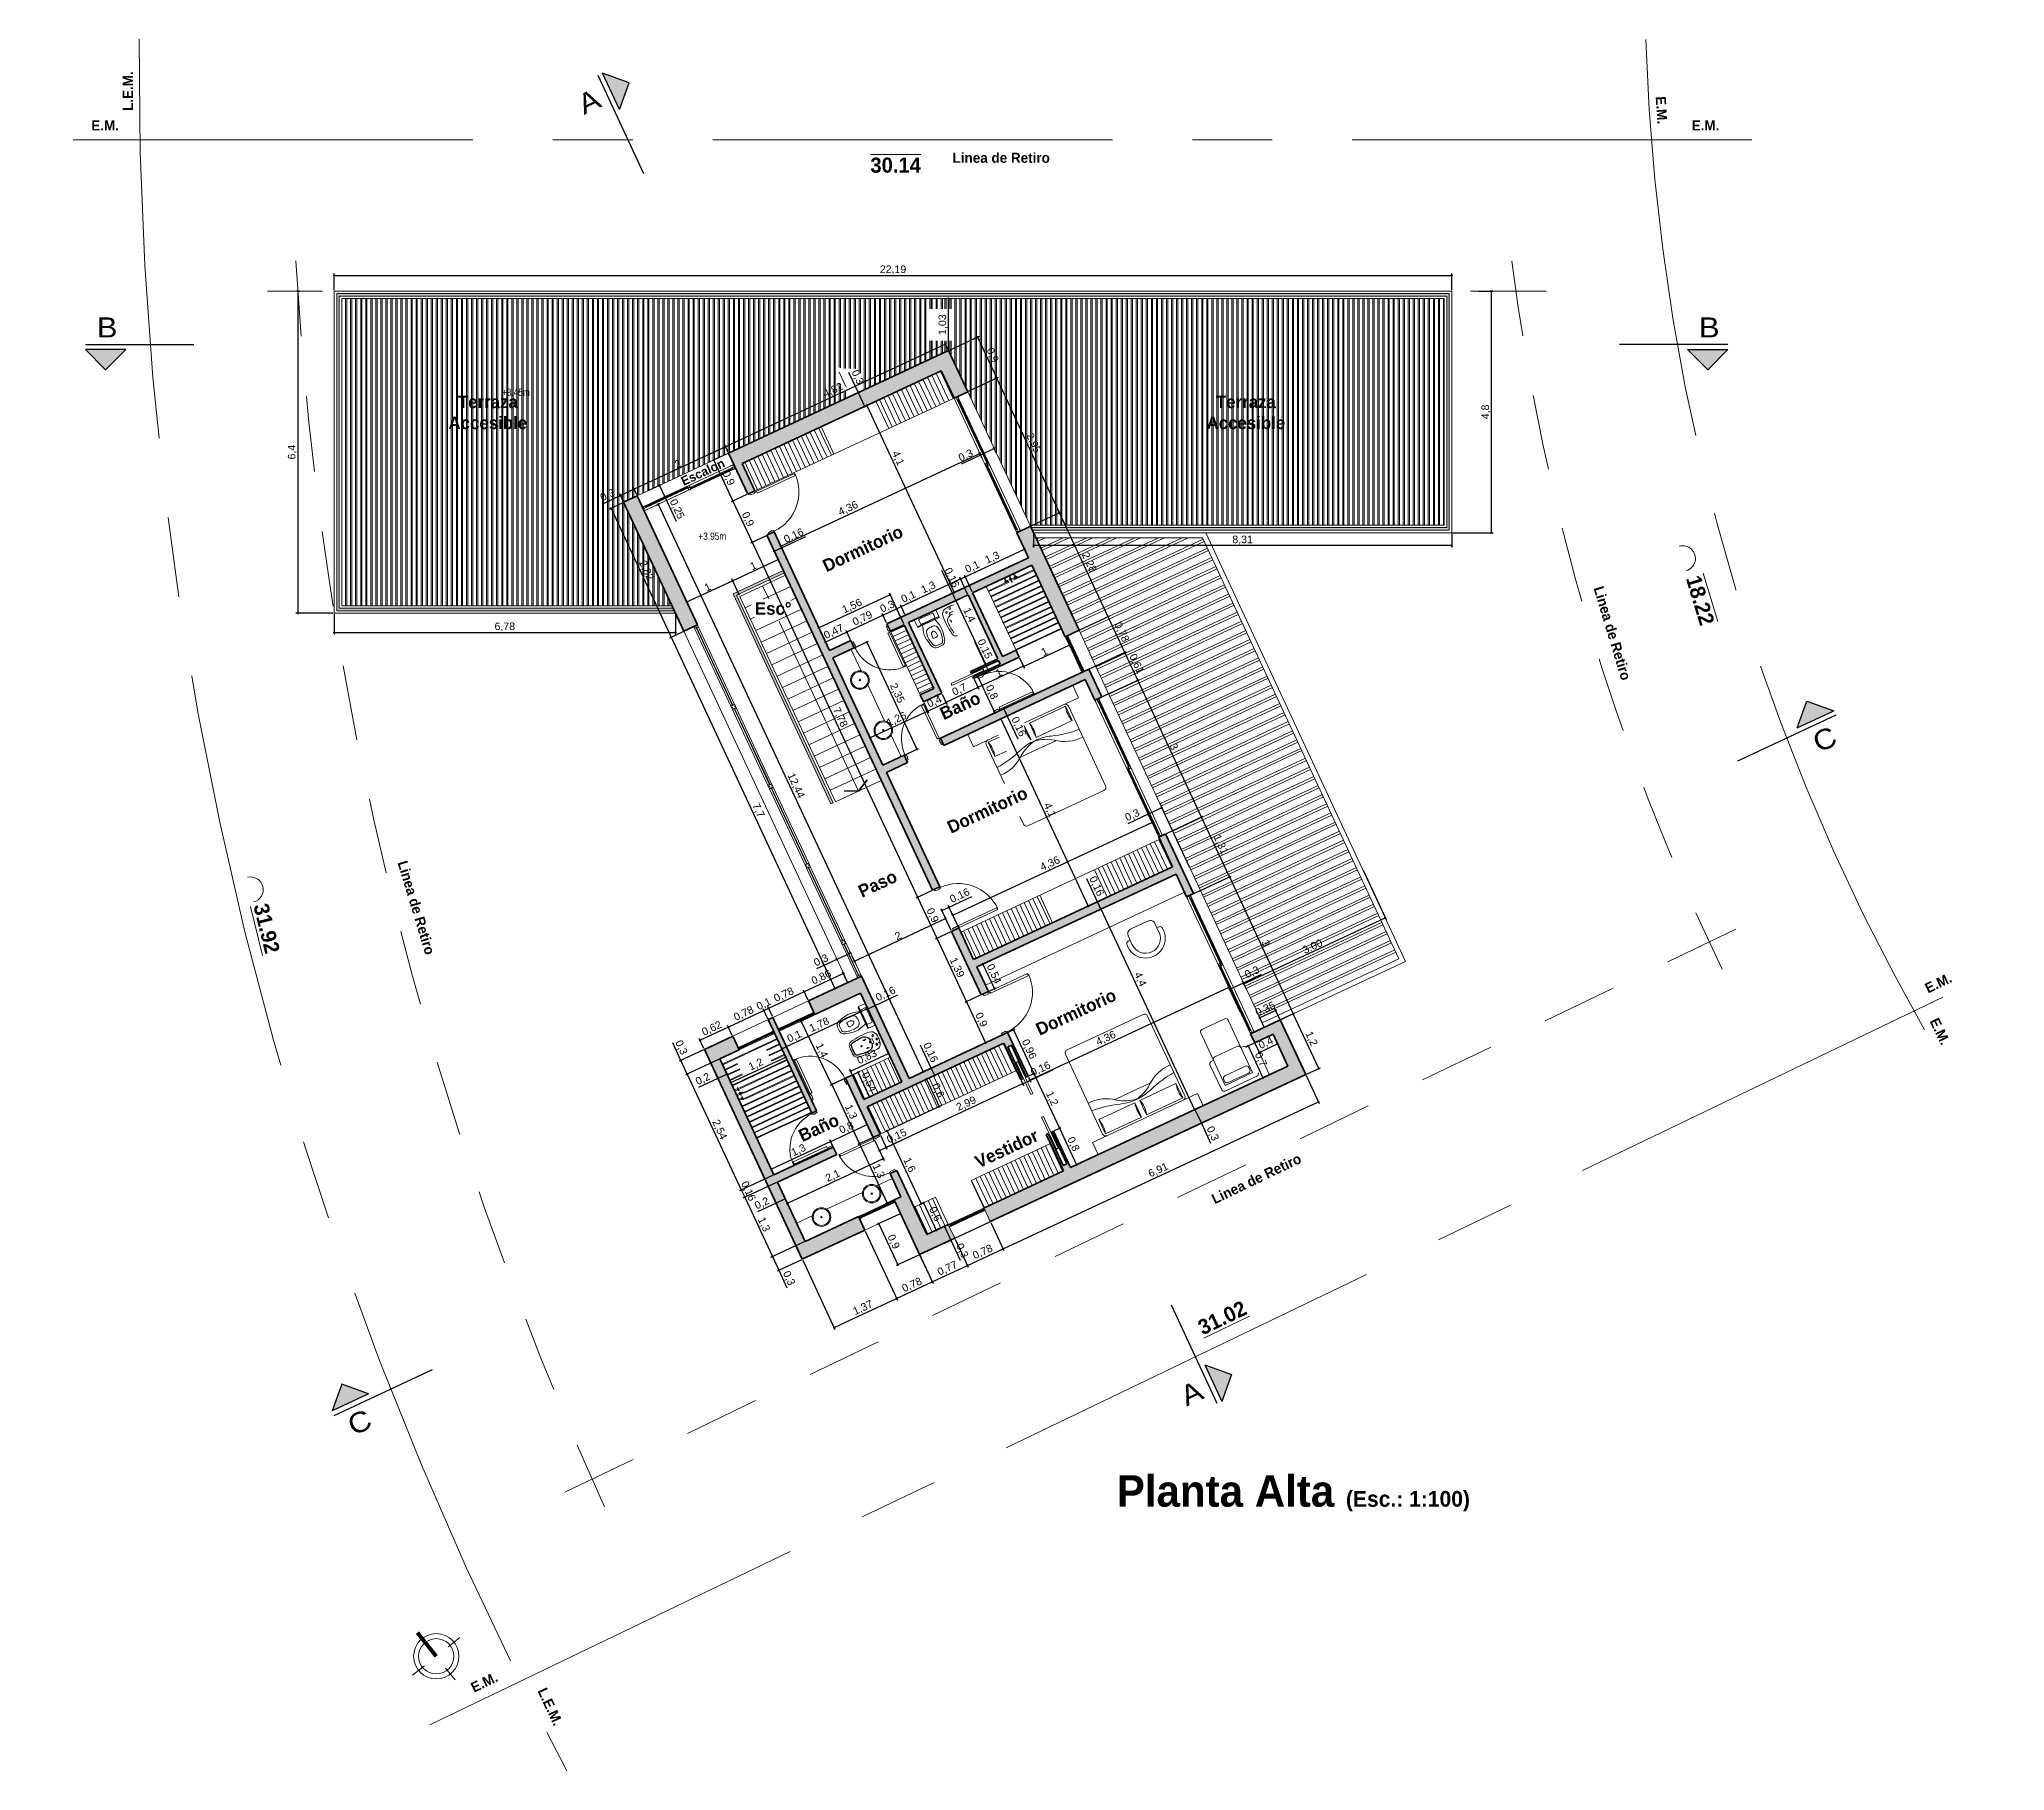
# Model space of a CAD drawing. Header units: millimetres. Extents: x 110427 to 125914, y 76277 to 76441.
# Drawn here: x 114146.43 to 114185.46, y 76372.69 to 76407.08 of the extents above; entities that cross this region are included whole.
import ezdxf

# ---------------------------------------------------------------- set-up
doc = ezdxf.new("R2010")
doc.units = ezdxf.units.MM
doc.linetypes.add('CENTER', pattern=[50.8, 31.75, -6.35, 6.35, -6.35])
doc.linetypes.add('JIS_02_0.7', pattern=[1.35, 0.75, -0.6])
for name, color, linetype, lineweight in [('0.05', 253, 'Continuous', 5), ('04_CIVIL A CONSTRUIR', 250, 'Continuous', 35), ('05_CIVIL A DEMOLER', 221, 'Continuous', 18), ('06_CIVIL VISTAS GRUESA', 244, 'Continuous', 13), ('07_CIVIL VISTAS MEDIA', 143, 'Continuous', 9), ('08_CIVIL VISTAS FINO', 251, 'Continuous', 5), ('09_CIVIL PROYECCIONES', 230, 'JIS_02_0.7', 5), ('10_CIVIL EJES', 230, 'CENTER', 15), ('11_CARPINTERIA Y MOBILIARIO', 141, 'Continuous', 9), ('11_HATCH', 8, 'Continuous', 9), ('12_HATCH', 8, 'Continuous', 9), ('12_TEXTOS', 4, 'Continuous', 40), ('13_COTAS', 8, 'Continuous', 9), ('FORMATO', 8, 'Continuous', 20)]:
    doc.layers.add(name, color=color, linetype=linetype, lineweight=lineweight)
doc.layers.add('14_TEXTOS', color=4, linetype='Continuous')
doc.layers.add('DET', color=4, linetype='Continuous')
doc.styles.add('JDS', font='swissek.ttf', dxfattribs={"width": 1.1})
doc.styles.add('JDS1', font='GOTHICB.TTF')
doc.styles.get("Standard").update_dxf_attribs({"font": 'arial.ttf'})
doc.styles.add('Swis721 BT', font='swiss.ttf')
doc.dimstyles.new('ISO-23', dxfattribs={"dimscale": 0.03, "dimtxt": 5, "dimasz": 2.5, "dimexe": 1.25, "dimexo": 0.625, "dimtad": 1, "dimtxsty": 'Swis721 BT', "dimblk": 'DOTSMALL', "dimcen": 2.5, "dimclrt": 150, "dimadec": 0, "dimazin": 0, "dimtfac": 1, "dimtmove": 0, "dimatfit": 3, "dimfxl": 0, "dimarcsym": 0})
pattern_1 = [(115, (111019.69454, 75959.93031), (-0.0863258167, -0.0402543894), [])]
pattern_2 = [(115, (111019.905845, 75959.47716), (-0.0863258167, -0.0402543894), [])]
pattern_3 = [(115, (111019.83048, 75959.9937), (-0.0863258167, -0.0402543894), [])]

msp = doc.modelspace()

# ---------------------------------------------------------------- texts
at = {"layer": '12_TEXTOS', "color": 150, "char_height": 0.2, "width": 0.82275, "attachment_point": 8, "style": 'JDS1'}
for s, insert, rotation in [('L.E.M.', (114148.29, 76406.046), 90), ('E.M.', (114178.545, 76405.662), 273.7503), ('E.M.', (114184.183, 76388.242), 25.6896), ('E.M.', (114184.082, 76387.328), 295.6896), ('E.M.', (114155.31, 76374.353), 25.6896)]:
    msp.add_mtext(s, dxfattribs=dict(at, insert=insert, rotation=rotation))
for insert in [(114147.739, 76405.265), (114179.517, 76405.265)]:
    msp.add_mtext('E.M.', dxfattribs=dict(at, insert=insert))
at = {"layer": '12_TEXTOS', "char_height": 0.14374, "attachment_point": 1}
for s, insert in [('{\\fTechnic|b0|i0|c2|p2;+3.45m}', (114155.617, 76400.136)), ('{\\fTechnic|b0|i0|c2|p2;+3.95m}', (114159.518, 76397.278))]:
    msp.add_mtext(s, dxfattribs=dict(at, insert=insert))
at = {"layer": '12_TEXTOS', "attachment_point": 8, "rotation": 25.0003, "style": 'JDS1'}
for s, insert, char_height, width in [('Escalon', (114159.647, 76398.397), 0.18, 1.97357), ('Dormitorio', (114162.837, 76396.845), 0.25, 2.74107), ('Baño', (114164.77, 76393.725), 0.25, 2.74107), ('Dormitorio', (114165.311, 76391.653), 0.25, 2.74107), ('Paso', (114163.131, 76390.188), 0.25, 2.74107), ('Dormitorio', (114167.07, 76387.639), 0.25, 2.74107), ('Baño', (114161.963, 76385.342), 0.25, 2.74107), ('Vestidor', (114165.693, 76384.928), 0.25, 2.74107)]:
    msp.add_mtext(s, dxfattribs=dict(at, insert=insert, char_height=char_height, width=width))
at = {"layer": '13_COTAS', "color": 150, "attachment_point": 5, "style": 'JDS1'}
for s, insert, char_height, width in [('\\A1;{\\O30.14}', (114163.436, 76404.574), 0.3, 1.37045), ('\\A1;Linea de Retiro', (114165.532, 76404.721), 0.2, 6.36191)]:
    msp.add_mtext(s, dxfattribs=dict(at, insert=insert, char_height=char_height, width=width))
for s, insert, char_height, width, rotation in [('\\A1;Linea de Retiro', (114177.666, 76395.279), 0.2, 4.90109, 286.7761), ('\\A1;{\\O18.22}', (114179.412, 76395.932), 0.3, 1.26151, 286.7761), ('\\A1;Linea de Retiro', (114153.917, 76389.828), 0.2, 4.90109, 286.7761), ('\\A1;{\\L31.92}', (114150.946, 76389.416), 0.3, 1.57082, 283.8658), ('\\A1;Linea de Retiro', (114170.6, 76384.444), 0.2, 6.27387, 25.6896), ('\\A1;{\\L31.02}', (114169.921, 76381.682), 0.3, 1.68275, 25.6896), ('\\A1;L.E.M.', (114156.578, 76373.959), 0.2, 1.57082, 295.0124)]:
    msp.add_mtext(s, dxfattribs=dict(at, insert=insert, char_height=char_height, width=width, rotation=rotation))
at = {"layer": '14_TEXTOS', "color": 6, "char_height": 0.4, "width": 0.65219, "attachment_point": 5, "style": 'JDS'}
for s, insert, rotation in [('A', (114157.349, 76405.84), 25), ('B', (114147.779, 76401.353), 0), ('B', (114179.592, 76401.353), 0), ('C', (114181.885, 76393.171), 25), ('A', (114169.313, 76380.185), 25), ('C', (114152.792, 76379.605), 25)]:
    msp.add_mtext(s, dxfattribs=dict(at, insert=insert, rotation=rotation))
at = {"layer": '14_TEXTOS', "style": 'JDS1'}
for s, insert, char_height, width, attachment_point in [('Terraza\\PAccesible', (114155.338, 76399.665), 0.25, 1.71669, 5), ('Terraza\\PAccesible', (114170.391, 76399.665), 0.25, 1.71669, 5), ('Esc%%D', (114161.005, 76395.769), 0.25, 1.37808, 5), ('{\\H1.25x;Planta Alta \\H0.5x;(Esc.: 1:100)}', (114167.826, 76377.836), 0.5, 9.59338, 7)]:
    msp.add_mtext(s, dxfattribs=dict(at, insert=insert, char_height=char_height, width=width, attachment_point=attachment_point))

# ---------------------------------------------------------------- blocks, each defined once
blk = doc.blocks.new('ventiluz planta')
for p, q in [((618.07, 1113.1), (618.07, 1113.085)), ((618.085, 1113.1), (618.07, 1113.1)), ((618.07, 1113.085), (618.075, 1113.085)), ((618.07, 1113.083), (618.073, 1113.083)), ((618.07, 1113.083), (618.07, 1113.06)), ((618.07, 1113.06), (618.07, 1112.36)), ((618.073, 1113.088), (618.073, 1113.097)), ((618.073, 1113.097), (618.085, 1113.097)), ((618.078, 1113.088), (618.073, 1113.088)), ((618.073, 1113.083), (618.073, 1113.075)), ((618.073, 1113.075), (618.115, 1113.075)), ((618.112, 1113.072), (618.073, 1113.072)), ((618.073, 1113.072), (618.073, 1113.06)), ((618.075, 1113.085), (618.075, 1113.077)), ((618.075, 1113.077), (618.117, 1113.077)), ((618.078, 1113.08), (618.078, 1113.088)), ((618.117, 1113.08), (618.078, 1113.08)), ((618.08, 1113.055), (618.078, 1113.055)), ((618.08, 1113.05), (618.08, 1113.055)), ((618.082, 1112.351), (618.082, 1113.069)), ((618.105, 1113.069), (618.082, 1113.069)), ((618.085, 1113.097), (618.085, 1113.1)), ((618.088, 1112.351), (618.088, 1113.069)), ((618.099, 1113.058), (618.088, 1113.069)), ((618.088, 1113.058), (618.099, 1113.069)), ((618.099, 1113.058), (618.088, 1113.058)), ((618.099, 1112.351), (618.099, 1113.069)), ((618.12, 1113.1), (618.105, 1113.1)), ((618.105, 1113.1), (618.105, 1113.097)), ((618.105, 1113.097), (618.117, 1113.097)), ((618.105, 1112.351), (618.105, 1113.069)), ((618.107, 1113.05), (618.107, 1113.069)), ((618.11, 1113.069), (618.107, 1113.069)), ((618.12, 1113.05), (618.107, 1113.05)), ((618.11, 1113.053), (618.11, 1113.069)), ((618.117, 1113.053), (618.11, 1113.053)), ((618.112, 1113.072), (618.112, 1113.062)), ((618.112, 1113.062), (618.117, 1113.062)), ((618.115, 1113.075), (618.115, 1113.065)), ((618.115, 1113.065), (618.12, 1113.065)), ((618.117, 1113.097), (618.117, 1113.08)), ((618.117, 1113.077), (618.117, 1113.067)), ((618.117, 1113.067), (618.12, 1113.067)), ((618.117, 1113.062), (618.117, 1113.053)), ((618.12, 1113.067), (618.12, 1113.1)), ((618.12, 1113.065), (618.12, 1113.05)), ((618.12, 1113.05), (618.12, 1112.37)), ((618.07, 1112.337), (618.07, 1112.36)), ((618.07, 1112.337), (618.073, 1112.337)), ((618.07, 1112.32), (618.07, 1112.335)), ((618.07, 1112.335), (618.075, 1112.335)), ((618.085, 1112.32), (618.07, 1112.32)), ((618.073, 1112.348), (618.073, 1112.36)), ((618.112, 1112.348), (618.073, 1112.348)), ((618.073, 1112.337), (618.073, 1112.345)), ((618.073, 1112.345), (618.115, 1112.345)), ((618.078, 1112.332), (618.073, 1112.332)), ((618.073, 1112.332), (618.073, 1112.323)), ((618.073, 1112.323), (618.085, 1112.323)), ((618.075, 1112.335), (618.075, 1112.343)), ((618.075, 1112.343), (618.117, 1112.343)), ((618.08, 1112.365), (618.078, 1112.365)), ((618.117, 1112.34), (618.078, 1112.34)), ((618.078, 1112.34), (618.078, 1112.332)), ((618.08, 1112.37), (618.08, 1112.365)), ((618.105, 1112.351), (618.082, 1112.351)), ((618.085, 1112.323), (618.085, 1112.32)), ((618.099, 1112.361), (618.088, 1112.361)), ((618.099, 1112.361), (618.088, 1112.351)), ((618.088, 1112.361), (618.099, 1112.351)), ((618.105, 1112.32), (618.105, 1112.323)), ((618.105, 1112.323), (618.117, 1112.323)), ((618.12, 1112.32), (618.105, 1112.32)), ((618.12, 1112.37), (618.107, 1112.37)), ((618.107, 1112.37), (618.107, 1112.351)), ((618.11, 1112.351), (618.107, 1112.351)), ((618.117, 1112.367), (618.11, 1112.367)), ((618.11, 1112.367), (618.11, 1112.351)), ((618.112, 1112.348), (618.112, 1112.358)), ((618.112, 1112.358), (618.117, 1112.358)), ((618.115, 1112.345), (618.115, 1112.355)), ((618.115, 1112.355), (618.12, 1112.355)), ((618.117, 1112.358), (618.117, 1112.367)), ((618.117, 1112.343), (618.117, 1112.353)), ((618.117, 1112.353), (618.12, 1112.353)), ((618.117, 1112.323), (618.117, 1112.34)), ((618.12, 1112.355), (618.12, 1112.37)), ((618.12, 1112.353), (618.12, 1112.32))]:
    blk.add_line(p, q)
for centre, radius, start, end in [((618.082, 1113.061), 0.0115, 187.0629, 262.9371), ((618.078, 1113.06), 0.005, 180, 270), ((618.082, 1112.358), 0.0115, 97.0629, 172.9371), ((618.078, 1112.36), 0.005, 90, 180)]:
    blk.add_arc(centre, radius, start, end)
blk = doc.blocks.new('VERILDVS')
for p, q in [((0, 0), (-0.22, 0)), ((0, 0), (0.22, 0)), ((-0.236, -0.016), (-0.236, -0.148)), ((-0.236, -0.148), (0.236, -0.148)), ((-0.22, -0.164), (0, -0.164)), ((-0.134, -0.164), (-0.16, -0.251)), ((-0.158, -0.041), (-0.158, -0.123)), ((0, -0.026), (-0.143, -0.026)), ((-0.143, -0.138), (0, -0.138)), ((0, -0.026), (0.143, -0.026)), ((0.143, -0.138), (0, -0.138)), ((0.22, -0.164), (0, -0.164)), ((0.134, -0.164), (0.16, -0.251)), ((0.158, -0.041), (0.158, -0.123)), ((0.236, -0.016), (0.236, -0.148)), ((-0.05, -0.405), (-0.05, -0.478)), ((0, -0.653), (-0.044, -0.653)), ((0, -0.693), (-0.044, -0.693)), ((-0.035, -0.493), (0, -0.493)), ((0.035, -0.493), (0, -0.493)), ((0, -0.653), (0.044, -0.653)), ((0, -0.693), (0.044, -0.693)), ((0.05, -0.405), (0.05, -0.478))]:
    blk.add_line(p, q)
for centre, radius, start, end in [((-0.22, -0.016), 0.016, 90, 180), ((0.22, -0.016), 0.016, 0, 90), ((-0.22, -0.148), 0.016, 180, 270), ((0.263, -0.393), 0.446, 161.4079, 187.8214), ((-0.143, -0.041), 0.0151, 90, 180), ((-0.143, -0.123), 0.0151, 180, 270), ((0.337, -0.436), 0.471, 166.8554, 189.7354), ((-0.048, -0.346), 0.075, 107.0131, 166.8554), ((-0.009, -0.473), 0.208, 87.4196, 107.0131), ((0.007, -0.41), 0.051, 97.3933, 186.6229), ((0.009, -0.473), 0.208, 72.9869, 92.5804), ((-0.007, -0.41), 0.051, 353.3771, 82.6067), ((0.048, -0.346), 0.075, 13.1446, 72.9869), ((-0.337, -0.436), 0.471, 350.2646, 13.1446), ((0.143, -0.041), 0.0151, 0, 90), ((0.143, -0.123), 0.0151, 270, 0), ((-0.263, -0.393), 0.446, 352.1786, 18.5921), ((0.22, -0.148), 0.016, 270, 0), ((0.887, -0.296), 1.077, 188.4208, 197.6998), ((-0.044, -0.593), 0.1, 197.6998, 270), ((0.887, -0.296), 1.037, 192.2582, 197.6998), ((-0.044, -0.593), 0.06, 197.6998, 270), ((-0.035, -0.478), 0.0151, 180, 270), ((0.035, -0.478), 0.0151, 270, 0), ((0.044, -0.593), 0.06, 270, 342.3002), ((0.044, -0.593), 0.1, 270, 342.3002), ((-0.887, -0.296), 1.037, 342.3002, 347.7418), ((-0.887, -0.296), 1.077, 342.3002, 351.5792)]:
    blk.add_arc(centre, radius, start, end)
blk = doc.blocks.new('VERBIDVS')
for p, q in [((-0.048, -0.171), (-0.048, -0.13)), ((-0.039, -0.121), (0.039, -0.121)), ((0.048, -0.171), (0.048, -0.13))]:
    blk.add_line(p, q)
for centre, radius in [((-0.081, -0.029), 0.00718), ((0, -0.375), 0.0126)]:
    blk.add_circle(centre, radius)
for centre, radius, start, end in [((1.438, -0.248), 1.632, 175.4458, 189.6863), ((-0.069, -0.128), 0.12, 102.7565, 175.4458), ((0, -0.434), 0.434, 90, 102.7565), ((-0.039, -0.13), 0.00889, 90, 180), ((0, -0.176), 0.0217, 158.4179, 21.5821), ((0, -0.176), 0.0131, 142.3897, 37.6103), ((0, -0.434), 0.434, 77.2435, 90), ((0.039, -0.13), 0.00889, 360, 90), ((0.069, -0.128), 0.12, 4.5542, 77.2435), ((-1.438, -0.248), 1.632, 350.3137, 4.5542), ((-0.084, -0.508), 0.088, 189.6863, 263.9307), ((0, 0.284), 0.884, 263.9307, 270), ((0, 0.284), 0.884, 270, 276.0693), ((0.084, -0.508), 0.088, 276.0693, 350.3137)]:
    blk.add_arc(centre, radius, start, end)
at = {"layer": 'DET'}
for p in [(-0.034, -0.168), (0.034, -0.168)]:
    blk.add_line(p, (0, -0.168), dxfattribs=at)
for centre, radius in [((-0.096, -0.084), 0.017), ((-0.083, -0.273), 0.00212), ((0, -0.042), 0.017), ((0.096, -0.084), 0.017), ((0.083, -0.273), 0.00212)]:
    blk.add_circle(centre, radius, dxfattribs=at)
for centre, radius, start, end in [((-0.034, -0.288), 0.12, 90, 181.5653), ((1.438, -0.248), 1.592, 181.5653, 189.6863), ((-0.099, -0.273), 0.0233, 270, 90), ((0.034, -0.288), 0.12, 358.4347, 90), ((0.099, -0.273), 0.0233, 90, 270), ((-1.438, -0.248), 1.592, 350.3137, 358.4347), ((-0.084, -0.508), 0.048, 189.6863, 263.9307), ((0, 0.284), 0.844, 263.9307, 270), ((0, 0.284), 0.844, 270, 276.0693), ((0.084, -0.508), 0.048, 276.0693, 350.3137)]:
    blk.add_arc(centre, radius, start, end, dxfattribs=at)
blk = doc.blocks.new('_DotSmall')
at = {"color": 0, "linetype": 'ByBlock', "const_width": 0.5}
blk.add_lwpolyline([(-0.0625, 0, 1), (0.0625, 0, 1)], format="xyb", close=True, dxfattribs=at)
blk = doc.blocks.new('*D675')
at = {"layer": '13_COTAS', "color": 0, "lineweight": -2}
for p, q in [((114170.069, 76388.21), (114170.341, 76388.337)), ((114170.409, 76388.191), (114170.325, 76388.371)), ((114170.341, 76388.337), (114170.702, 76388.505)), ((114170.278, 76387.761), (114170.053, 76388.244))]:
    blk.add_line(p, q, dxfattribs=at)
at = {"layer": 'Defpoints', "color": 0}
for p in [(114170.341, 76388.337), (114170.417, 76388.174), (114170.286, 76387.744)]:
    blk.add_point(p, dxfattribs=at)
at = {"layer": '13_COTAS', "color": 0, "lineweight": -2, "xscale": 0.075, "yscale": 0.075, "zscale": 0.075}
for p, rotation in [((114170.341, 76388.337), 24.99999753929754), ((114170.069, 76388.21), 204.9999975392976)]:
    blk.add_blockref('_DotSmall', p, dxfattribs=dict(at, rotation=rotation))
at = {"layer": '13_COTAS', "color": 150, "insert": (114170.516, 76388.539), "char_height": 0.15, "attachment_point": 5, "rotation": 25, "style": 'Swis721 BT'}
blk.add_mtext('0,3', dxfattribs=at)
blk = doc.blocks.new('*D706')
at = {"layer": '13_COTAS', "color": 0, "lineweight": -2}
for p, q in [((114170.053, 76388.245), (114166.101, 76386.403)), ((114170.278, 76387.761), (114170.037, 76388.279)), ((114166.073, 76386.462), (114166.117, 76386.369))]:
    blk.add_line(p, q, dxfattribs=at)
at = {"layer": 'Defpoints', "color": 0}
for p in [(114170.286, 76387.744), (114166.065, 76386.479), (114166.101, 76386.403)]:
    blk.add_point(p, dxfattribs=at)
at = {"layer": '13_COTAS', "color": 0, "lineweight": -2, "xscale": 0.075, "yscale": 0.075, "zscale": 0.075}
for p, rotation in [((114170.053, 76388.245), 24.99999753929755), ((114166.101, 76386.403), 204.9999975392976)]:
    blk.add_blockref('_DotSmall', p, dxfattribs=dict(at, rotation=rotation))
at = {"layer": '13_COTAS', "color": 150, "insert": (114167.614, 76387.228), "char_height": 0.15, "attachment_point": 5, "rotation": 25, "style": 'Swis721 BT'}
blk.add_mtext('4,36', dxfattribs=at)
blk = doc.blocks.new('*D707')
at = {"layer": '13_COTAS', "color": 0, "lineweight": -2}
for p, q in [((114165.928, 76386.395), (114165.974, 76386.296)), ((114165.958, 76386.33), (114166.103, 76386.398)), ((114166.073, 76386.462), (114166.119, 76386.364)), ((114166.103, 76386.398), (114166.556, 76386.609))]:
    blk.add_line(p, q, dxfattribs=at)
at = {"layer": 'Defpoints', "color": 0}
for p in [(114165.92, 76386.412), (114166.065, 76386.479), (114165.958, 76386.33)]:
    blk.add_point(p, dxfattribs=at)
at = {"layer": '13_COTAS', "color": 0, "lineweight": -2, "xscale": 0.075, "yscale": 0.075, "zscale": 0.075}
for p, rotation in [((114166.103, 76386.398), 24.99999753929755), ((114165.958, 76386.33), 204.9999975392976)]:
    blk.add_blockref('_DotSmall', p, dxfattribs=dict(at, rotation=rotation))
at = {"layer": '13_COTAS', "color": 150, "insert": (114166.318, 76386.618), "char_height": 0.15, "attachment_point": 5, "rotation": 25, "style": 'Swis721 BT'}
blk.add_mtext('0,16', dxfattribs=at)
blk = doc.blocks.new('*D708')
at = {"layer": '13_COTAS', "color": 0, "lineweight": -2}
for p, q in [((114165.928, 76386.395), (114165.974, 76386.296)), ((114165.958, 76386.33), (114163.249, 76385.066)), ((114163.134, 76385.312), (114163.264, 76385.032))]:
    blk.add_line(p, q, dxfattribs=at)
at = {"layer": 'Defpoints', "color": 0}
for p in [(114165.92, 76386.412), (114163.126, 76385.329), (114163.249, 76385.066)]:
    blk.add_point(p, dxfattribs=at)
at = {"layer": '13_COTAS', "color": 0, "lineweight": -2, "xscale": 0.075, "yscale": 0.075, "zscale": 0.075}
for p, rotation in [((114165.958, 76386.33), 24.99999753929755), ((114163.249, 76385.066), 204.9999975392976)]:
    blk.add_blockref('_DotSmall', p, dxfattribs=dict(at, rotation=rotation))
at = {"layer": '13_COTAS', "color": 150, "insert": (114164.84, 76385.929), "char_height": 0.15, "attachment_point": 5, "rotation": 25, "style": 'Swis721 BT'}
blk.add_mtext('2,99', dxfattribs=at)
blk = doc.blocks.new('*D709')
at = {"layer": '13_COTAS', "color": 0, "lineweight": -2}
for p, q in [((114163.011, 76385.222), (114163.128, 76384.969)), ((114163.134, 76385.312), (114163.264, 76385.032)), ((114163.249, 76385.066), (114163.7, 76385.277)), ((114163.113, 76385.003), (114163.249, 76385.066))]:
    blk.add_line(p, q, dxfattribs=at)
at = {"layer": 'Defpoints', "color": 0}
for p in [(114163.003, 76385.239), (114163.126, 76385.329), (114163.113, 76385.003)]:
    blk.add_point(p, dxfattribs=at)
at = {"layer": '13_COTAS', "color": 0, "lineweight": -2, "xscale": 0.075, "yscale": 0.075, "zscale": 0.075}
for p, rotation in [((114163.113, 76385.003), 204.9999975392976), ((114163.249, 76385.066), 24.99999753929755)]:
    blk.add_blockref('_DotSmall', p, dxfattribs=dict(at, rotation=rotation))
at = {"layer": '13_COTAS', "color": 150, "insert": (114163.462, 76385.286), "char_height": 0.15, "attachment_point": 5, "rotation": 25, "style": 'Swis721 BT'}
blk.add_mtext('0,15', dxfattribs=at)
blk = doc.blocks.new('*D710')
at = {"layer": '13_COTAS', "color": 0, "lineweight": -2}
for p, q in [((114163.011, 76385.222), (114163.205, 76384.806)), ((114163.189, 76384.84), (114161.285, 76383.952)), ((114161.277, 76383.97), (114161.301, 76383.918))]:
    blk.add_line(p, q, dxfattribs=at)
at = {"layer": 'Defpoints', "color": 0}
for p in [(114163.003, 76385.239), (114161.27, 76383.987), (114161.285, 76383.952)]:
    blk.add_point(p, dxfattribs=at)
at = {"layer": '13_COTAS', "color": 0, "lineweight": -2, "xscale": 0.075, "yscale": 0.075, "zscale": 0.075}
for p, rotation in [((114163.189, 76384.84), 24.99999753929755), ((114161.285, 76383.952), 204.9999975392976)]:
    blk.add_blockref('_DotSmall', p, dxfattribs=dict(at, rotation=rotation))
at = {"layer": '13_COTAS', "color": 150, "insert": (114162.191, 76384.495), "char_height": 0.15, "attachment_point": 5, "rotation": 25, "style": 'Swis721 BT'}
blk.add_mtext('2,1', dxfattribs=at)
blk = doc.blocks.new('*D676')
at = {"layer": '13_COTAS', "color": 0, "lineweight": -2}
for p, q in [((114161.242, 76384.043), (114161.061, 76383.959)), ((114161.294, 76383.931), (114161.226, 76384.077)), ((114161.061, 76383.959), (114160.69, 76383.786)), ((114161.121, 76383.83), (114161.045, 76383.993))]:
    blk.add_line(p, q, dxfattribs=at)
at = {"layer": 'Defpoints', "color": 0}
for p in [(114161.061, 76383.959), (114161.129, 76383.813), (114161.302, 76383.914)]:
    blk.add_point(p, dxfattribs=at)
at = {"layer": '13_COTAS', "color": 0, "lineweight": -2, "xscale": 0.075, "yscale": 0.075, "zscale": 0.075}
for p, rotation in [((114161.242, 76384.043), 24.99999753929755), ((114161.061, 76383.959), 204.9999975392976)]:
    blk.add_blockref('_DotSmall', p, dxfattribs=dict(at, rotation=rotation))
at = {"layer": '13_COTAS', "color": 150, "insert": (114160.783, 76383.95), "char_height": 0.15, "attachment_point": 5, "rotation": 25, "style": 'Swis721 BT'}
blk.add_mtext('0,2', dxfattribs=at)
blk = doc.blocks.new('*D677')
at = {"layer": '13_COTAS', "color": 0, "lineweight": -2}
for p, q in [((114159.907, 76386.435), (114159.518, 76386.254)), ((114159.98, 76386.28), (114159.891, 76386.469)), ((114160.088, 76386.52), (114159.907, 76386.435)), ((114160.161, 76386.364), (114160.072, 76386.554))]:
    blk.add_line(p, q, dxfattribs=at)
at = {"layer": 'Defpoints', "color": 0}
for p in [(114159.907, 76386.435), (114159.987, 76386.263), (114160.169, 76386.347)]:
    blk.add_point(p, dxfattribs=at)
at = {"layer": '13_COTAS', "color": 0, "lineweight": -2, "xscale": 0.075, "yscale": 0.075, "zscale": 0.075}
for p, rotation in [((114159.907, 76386.435), 204.9999975392976), ((114160.088, 76386.52), 24.99999753929755)]:
    blk.add_blockref('_DotSmall', p, dxfattribs=dict(at, rotation=rotation))
at = {"layer": '13_COTAS', "color": 150, "insert": (114159.611, 76386.418), "char_height": 0.15, "attachment_point": 5, "rotation": 25, "style": 'Swis721 BT'}
blk.add_mtext('0,2', dxfattribs=at)
blk = doc.blocks.new('*D711')
at = {"layer": '13_COTAS', "color": 0, "lineweight": -2}
for p, q in [((114160.166, 76386.354), (114161.253, 76386.861)), ((114161.259, 76386.849), (114161.269, 76386.827)), ((114160.161, 76386.364), (114160.15, 76386.388))]:
    blk.add_line(p, q, dxfattribs=at)
at = {"layer": 'Defpoints', "color": 0}
for p in [(114161.251, 76386.866), (114161.253, 76386.861), (114160.169, 76386.347)]:
    blk.add_point(p, dxfattribs=at)
at = {"layer": '13_COTAS', "color": 0, "lineweight": -2, "xscale": 0.075, "yscale": 0.075, "zscale": 0.075}
for p, rotation in [((114161.253, 76386.861), 24.99999753929754), ((114160.166, 76386.354), 204.9999975392976)]:
    blk.add_blockref('_DotSmall', p, dxfattribs=dict(at, rotation=rotation))
at = {"layer": '13_COTAS', "color": 150, "insert": (114160.663, 76386.707), "char_height": 0.15, "attachment_point": 5, "rotation": 25, "style": 'Swis721 BT'}
blk.add_mtext('1,2', dxfattribs=at)
blk = doc.blocks.new('*D712')
at = {"layer": '13_COTAS', "color": 0, "lineweight": -2}
for p, q in [((114161.267, 76387.068), (114161.599, 76387.223)), ((114161.243, 76386.883), (114161.16, 76387.06)), ((114161.176, 76387.026), (114161.267, 76387.068)), ((114161.328, 76386.937), (114161.251, 76387.102))]:
    blk.add_line(p, q, dxfattribs=at)
at = {"layer": 'Defpoints', "color": 0}
for p in [(114161.251, 76386.866), (114161.267, 76387.068), (114161.336, 76386.92)]:
    blk.add_point(p, dxfattribs=at)
at = {"layer": '13_COTAS', "color": 0, "lineweight": -2, "xscale": 0.075, "yscale": 0.075, "zscale": 0.075}
for p, rotation in [((114161.176, 76387.026), 204.9999975392976), ((114161.267, 76387.068), 24.99999753929754)]:
    blk.add_blockref('_DotSmall', p, dxfattribs=dict(at, rotation=rotation))
at = {"layer": '13_COTAS', "color": 150, "insert": (114161.429, 76387.264), "char_height": 0.15, "attachment_point": 5, "rotation": 25, "style": 'Swis721 BT'}
blk.add_mtext('0,1', dxfattribs=at)
blk = doc.blocks.new('*D713')
at = {"layer": '13_COTAS', "color": 0, "lineweight": -2}
for p, q in [((114161.266, 76387.07), (114162.879, 76387.823)), ((114162.923, 76387.728), (114162.863, 76387.857)), ((114161.328, 76386.937), (114161.25, 76387.104))]:
    blk.add_line(p, q, dxfattribs=at)
at = {"layer": 'Defpoints', "color": 0}
for p in [(114162.879, 76387.823), (114162.931, 76387.711), (114161.336, 76386.92)]:
    blk.add_point(p, dxfattribs=at)
at = {"layer": '13_COTAS', "color": 0, "lineweight": -2, "xscale": 0.075, "yscale": 0.075, "zscale": 0.075}
for p, rotation in [((114162.879, 76387.823), 24.99999753929754), ((114161.266, 76387.07), 204.9999975392976)]:
    blk.add_blockref('_DotSmall', p, dxfattribs=dict(at, rotation=rotation))
at = {"layer": '13_COTAS', "color": 150, "insert": (114161.922, 76387.497), "char_height": 0.15, "attachment_point": 5, "rotation": 25, "style": 'Swis721 BT'}
blk.add_mtext('1,78', dxfattribs=at)
blk = doc.blocks.new('*D714')
at = {"layer": '13_COTAS', "color": 0, "lineweight": -2}
for p, q in [((114163.026, 76387.887), (114163.479, 76388.098)), ((114162.923, 76387.728), (114162.865, 76387.853)), ((114162.881, 76387.819), (114163.026, 76387.887)), ((114163.066, 76387.8), (114163.01, 76387.921))]:
    blk.add_line(p, q, dxfattribs=at)
at = {"layer": 'Defpoints', "color": 0}
for p in [(114162.931, 76387.711), (114163.026, 76387.887), (114163.074, 76387.783)]:
    blk.add_point(p, dxfattribs=at)
at = {"layer": '13_COTAS', "color": 0, "lineweight": -2, "xscale": 0.075, "yscale": 0.075, "zscale": 0.075}
for p, rotation in [((114162.881, 76387.819), 204.9999975392976), ((114163.026, 76387.887), 24.99999753929754)]:
    blk.add_blockref('_DotSmall', p, dxfattribs=dict(at, rotation=rotation))
at = {"layer": '13_COTAS', "color": 150, "insert": (114163.24, 76388.107), "char_height": 0.15, "attachment_point": 5, "rotation": 25, "style": 'Swis721 BT'}
blk.add_mtext('0,16', dxfattribs=at)
blk = doc.blocks.new('*D715')
at = {"layer": '13_COTAS', "color": 0, "lineweight": -2}
for p, q in [((114162.269, 76388.801), (114161.865, 76388.612)), ((114162.277, 76388.782), (114162.253, 76388.835)), ((114162.541, 76388.927), (114162.269, 76388.801)), ((114162.549, 76388.909), (114162.525, 76388.961))]:
    blk.add_line(p, q, dxfattribs=at)
at = {"layer": 'Defpoints', "color": 0}
for p in [(114162.285, 76388.765), (114162.541, 76388.927), (114162.557, 76388.892)]:
    blk.add_point(p, dxfattribs=at)
at = {"layer": '13_COTAS', "color": 0, "lineweight": -2, "xscale": 0.075, "yscale": 0.075, "zscale": 0.075}
for p, rotation in [((114162.269, 76388.801), 204.9999999986602), ((114162.541, 76388.927), 24.99999999866016)]:
    blk.add_blockref('_DotSmall', p, dxfattribs=dict(at, rotation=rotation))
at = {"layer": '13_COTAS', "color": 150, "insert": (114161.958, 76388.776), "char_height": 0.15, "attachment_point": 5, "rotation": 25, "style": 'Swis721 BT'}
blk.add_mtext('0,3', dxfattribs=at)
blk = doc.blocks.new('*D716')
at = {"layer": '13_COTAS', "color": 0, "lineweight": -2}
for p, q in [((114162.617, 76388.764), (114164.429, 76389.61)), ((114164.539, 76389.374), (114164.413, 76389.644)), ((114162.565, 76388.875), (114162.632, 76388.73))]:
    blk.add_line(p, q, dxfattribs=at)
at = {"layer": 'Defpoints', "color": 0}
for p in [(114164.429, 76389.61), (114164.547, 76389.357), (114162.557, 76388.892)]:
    blk.add_point(p, dxfattribs=at)
at = {"layer": '13_COTAS', "color": 0, "lineweight": -2, "xscale": 0.075, "yscale": 0.075, "zscale": 0.075}
for p, rotation in [((114164.429, 76389.61), 24.99999753929754), ((114162.617, 76388.764), 204.9999975392976)]:
    blk.add_blockref('_DotSmall', p, dxfattribs=dict(at, rotation=rotation))
at = {"layer": '13_COTAS', "color": 150, "insert": (114163.483, 76389.272), "char_height": 0.15, "attachment_point": 5, "rotation": 25, "style": 'Swis721 BT'}
blk.add_mtext('2', dxfattribs=at)
blk = doc.blocks.new('*D717')
at = {"layer": '13_COTAS', "color": 0, "lineweight": -2}
for p, q in [((114164.498, 76389.84), (114164.951, 76390.052)), ((114164.539, 76389.374), (114164.337, 76389.807)), ((114164.353, 76389.773), (114164.498, 76389.84)), ((114164.684, 76389.442), (114164.482, 76389.874))]:
    blk.add_line(p, q, dxfattribs=at)
at = {"layer": 'Defpoints', "color": 0}
for p in [(114164.498, 76389.84), (114164.547, 76389.357), (114164.692, 76389.425)]:
    blk.add_point(p, dxfattribs=at)
at = {"layer": '13_COTAS', "color": 0, "lineweight": -2, "xscale": 0.075, "yscale": 0.075, "zscale": 0.075}
for p, rotation in [((114164.353, 76389.773), 204.9999975392976), ((114164.498, 76389.84), 24.99999753929754)]:
    blk.add_blockref('_DotSmall', p, dxfattribs=dict(at, rotation=rotation))
at = {"layer": '13_COTAS', "color": 150, "insert": (114164.712, 76390.061), "char_height": 0.15, "attachment_point": 5, "rotation": 25, "style": 'Swis721 BT'}
blk.add_mtext('0,16', dxfattribs=at)
blk = doc.blocks.new('*D718')
at = {"layer": '13_COTAS', "color": 0, "lineweight": -2}
for p, q in [((114164.574, 76389.677), (114168.526, 76391.52)), ((114168.528, 76391.516), (114168.542, 76391.486)), ((114164.684, 76389.442), (114164.558, 76389.711))]:
    blk.add_line(p, q, dxfattribs=at)
at = {"layer": 'Defpoints', "color": 0}
for p in [(114168.52, 76391.533), (114168.526, 76391.52), (114164.692, 76389.425)]:
    blk.add_point(p, dxfattribs=at)
at = {"layer": '13_COTAS', "color": 0, "lineweight": -2, "xscale": 0.075, "yscale": 0.075, "zscale": 0.075}
for p, rotation in [((114168.526, 76391.52), 24.99999753929754), ((114164.574, 76389.677), 204.9999975392976)]:
    blk.add_blockref('_DotSmall', p, dxfattribs=dict(at, rotation=rotation))
at = {"layer": '13_COTAS', "color": 150, "insert": (114166.504, 76390.697), "char_height": 0.15, "attachment_point": 5, "rotation": 25, "style": 'Swis721 BT'}
blk.add_mtext('4,36', dxfattribs=at)
blk = doc.blocks.new('*D719')
at = {"layer": '13_COTAS', "color": 0, "lineweight": -2}
for p, q in [((114169.269, 76390.635), (114168.706, 76391.844)), ((114168.45, 76391.683), (114168.046, 76391.495)), ((114168.512, 76391.55), (114168.434, 76391.717)), ((114168.722, 76391.81), (114168.45, 76391.683))]:
    blk.add_line(p, q, dxfattribs=at)
at = {"layer": 'Defpoints', "color": 0}
for p in [(114168.52, 76391.533), (114168.722, 76391.81), (114169.277, 76390.618)]:
    blk.add_point(p, dxfattribs=at)
at = {"layer": '13_COTAS', "color": 0, "lineweight": -2, "xscale": 0.075, "yscale": 0.075, "zscale": 0.075}
for p, rotation in [((114168.722, 76391.81), 24.99999753929754), ((114168.45, 76391.683), 204.9999975392976)]:
    blk.add_blockref('_DotSmall', p, dxfattribs=dict(at, rotation=rotation))
at = {"layer": '13_COTAS', "color": 150, "insert": (114168.139, 76391.659), "char_height": 0.15, "attachment_point": 5, "rotation": 25, "style": 'Swis721 BT'}
blk.add_mtext('0,3', dxfattribs=at)
blk = doc.blocks.new('*D678')
at = {"layer": '0.05', "color": 0, "lineweight": -2, "ltscale": 2}
for p, q in [((114172.72, 76390.571), (114173.175, 76389.594)), ((114170.35, 76388.318), (114173.159, 76389.628)), ((114170.349, 76388.319), (114170.334, 76388.352))]:
    blk.add_line(p, q, dxfattribs=at)
at = {"layer": 'Defpoints', "color": 0, "ltscale": 2}
for p in [(114172.712, 76390.588), (114173.159, 76389.628), (114170.357, 76388.302)]:
    blk.add_point(p, dxfattribs=at)
at = {"layer": '0.05', "color": 0, "lineweight": -2, "ltscale": 2, "xscale": 0.075, "yscale": 0.075, "zscale": 0.075}
for p, rotation in [((114173.159, 76389.628), 24.99999753929754), ((114170.35, 76388.318), 204.9999975392976)]:
    blk.add_blockref('_DotSmall', p, dxfattribs=dict(at, rotation=rotation))
at = {"layer": '0.05', "color": 150, "ltscale": 2, "insert": (114171.714, 76389.06), "char_height": 0.15, "attachment_point": 5, "rotation": 25, "style": 'Swis721 BT'}
blk.add_mtext('3.00', dxfattribs=at)
blk = doc.blocks.new('*D720')
at = {"layer": '13_COTAS', "color": 0, "lineweight": -2}
for p, q in [((114159.289, 76395.9), (114160.195, 76396.323)), ((114160.333, 76396.028), (114160.18, 76396.357)), ((114159.273, 76395.936), (114159.305, 76395.866))]:
    blk.add_line(p, q, dxfattribs=at)
at = {"layer": 'Defpoints', "color": 0}
for p in [(114160.195, 76396.323), (114159.265, 76395.953), (114160.341, 76396.011)]:
    blk.add_point(p, dxfattribs=at)
at = {"layer": '13_COTAS', "color": 0, "lineweight": -2, "xscale": 0.075, "yscale": 0.075, "zscale": 0.075}
for p, rotation in [((114160.195, 76396.323), 24.99999753929754), ((114159.289, 76395.9), 204.9999975392976)]:
    blk.add_blockref('_DotSmall', p, dxfattribs=dict(at, rotation=rotation))
at = {"layer": '13_COTAS', "color": 150, "insert": (114159.703, 76396.196), "char_height": 0.15, "attachment_point": 5, "rotation": 25, "style": 'Swis721 BT'}
blk.add_mtext('1', dxfattribs=at)
blk = doc.blocks.new('*D721')
at = {"layer": '13_COTAS', "color": 0, "lineweight": -2}
for p, q in [((114160.195, 76396.323), (114161.102, 76396.745)), ((114161.135, 76396.674), (114161.086, 76396.779)), ((114160.333, 76396.028), (114160.18, 76396.357))]:
    blk.add_line(p, q, dxfattribs=at)
at = {"layer": 'Defpoints', "color": 0}
for p in [(114161.102, 76396.745), (114161.143, 76396.657), (114160.341, 76396.011)]:
    blk.add_point(p, dxfattribs=at)
at = {"layer": '13_COTAS', "color": 0, "lineweight": -2, "xscale": 0.075, "yscale": 0.075, "zscale": 0.075}
for p, rotation in [((114161.102, 76396.745), 24.99999753929754), ((114160.195, 76396.323), 204.9999975392976)]:
    blk.add_blockref('_DotSmall', p, dxfattribs=dict(at, rotation=rotation))
at = {"layer": '13_COTAS', "color": 150, "insert": (114160.609, 76396.619), "char_height": 0.15, "attachment_point": 5, "rotation": 25, "style": 'Swis721 BT'}
blk.add_mtext('1', dxfattribs=at)
blk = doc.blocks.new('*D722')
at = {"layer": '13_COTAS', "color": 0, "lineweight": -2}
for p, q in [((114161.135, 76396.674), (114161.01, 76396.943)), ((114161.026, 76396.909), (114161.171, 76396.976)), ((114161.255, 76396.795), (114161.155, 76397.01)), ((114161.171, 76396.976), (114161.654, 76397.202))]:
    blk.add_line(p, q, dxfattribs=at)
at = {"layer": 'Defpoints', "color": 0}
for p in [(114161.171, 76396.976), (114161.143, 76396.657), (114161.263, 76396.778)]:
    blk.add_point(p, dxfattribs=at)
at = {"layer": '13_COTAS', "color": 0, "lineweight": -2, "xscale": 0.075, "yscale": 0.075, "zscale": 0.075}
for p, rotation in [((114161.026, 76396.909), 204.9999975392976), ((114161.171, 76396.976), 24.99999753929754)]:
    blk.add_blockref('_DotSmall', p, dxfattribs=dict(at, rotation=rotation))
at = {"layer": '13_COTAS', "color": 150, "insert": (114161.416, 76397.211), "char_height": 0.15, "attachment_point": 5, "rotation": 25, "style": 'Swis721 BT'}
blk.add_mtext('0,16', dxfattribs=at)
blk = doc.blocks.new('*D723')
at = {"layer": '13_COTAS', "color": 0, "lineweight": -2}
for p, q in [((114165.155, 76398.747), (114165.092, 76398.884)), ((114161.156, 76397.008), (114165.107, 76398.85)), ((114161.255, 76396.795), (114161.14, 76397.042))]:
    blk.add_line(p, q, dxfattribs=at)
at = {"layer": 'Defpoints', "color": 0}
for p in [(114165.107, 76398.85), (114165.163, 76398.73), (114161.263, 76396.778)]:
    blk.add_point(p, dxfattribs=at)
at = {"layer": '13_COTAS', "color": 0, "lineweight": -2, "xscale": 0.075, "yscale": 0.075, "zscale": 0.075}
for p, rotation in [((114165.107, 76398.85), 24.99999753929754), ((114161.156, 76397.008), 204.9999975392976)]:
    blk.add_blockref('_DotSmall', p, dxfattribs=dict(at, rotation=rotation))
at = {"layer": '13_COTAS', "color": 150, "insert": (114162.495, 76397.753), "char_height": 0.15, "attachment_point": 5, "rotation": 25, "style": 'Swis721 BT'}
blk.add_mtext('4,36', dxfattribs=at)
blk = doc.blocks.new('*D724')
at = {"layer": '13_COTAS', "color": 0, "lineweight": -2}
for p, q in [((114165.394, 76398.946), (114165.122, 76398.819)), ((114165.433, 76398.862), (114165.378, 76398.98)), ((114165.122, 76398.819), (114164.738, 76398.64)), ((114165.155, 76398.747), (114165.106, 76398.853))]:
    blk.add_line(p, q, dxfattribs=at)
at = {"layer": 'Defpoints', "color": 0}
for p in [(114165.394, 76398.946), (114165.163, 76398.73), (114165.441, 76398.845)]:
    blk.add_point(p, dxfattribs=at)
at = {"layer": '13_COTAS', "color": 0, "lineweight": -2, "xscale": 0.075, "yscale": 0.075, "zscale": 0.075}
for p, rotation in [((114165.394, 76398.946), 24.99999753929754), ((114165.122, 76398.819), 204.9999975392976)]:
    blk.add_blockref('_DotSmall', p, dxfattribs=dict(at, rotation=rotation))
at = {"layer": '13_COTAS', "color": 150, "insert": (114164.831, 76398.803), "char_height": 0.15, "attachment_point": 5, "rotation": 25, "style": 'Swis721 BT'}
blk.add_mtext('0,3', dxfattribs=at)
blk = doc.blocks.new('*D725')
at = {"layer": '13_COTAS', "color": 0, "lineweight": -2}
for p, q in [((114158.538, 76398.118), (114158.78, 76398.231)), ((114158.746, 76398.216), (114158.852, 76397.989)), ((114158.644, 76397.892), (114158.886, 76398.005)), ((114158.852, 76397.989), (114159.078, 76397.505))]:
    blk.add_line(p, q, dxfattribs=at)
at = {"layer": 'Defpoints', "color": 0}
for p in [(114158.521, 76398.111), (114158.627, 76397.884), (114158.852, 76397.989)]:
    blk.add_point(p, dxfattribs=at)
at = {"layer": '13_COTAS', "color": 0, "lineweight": -2, "xscale": 0.075, "yscale": 0.075, "zscale": 0.075}
for p, rotation in [((114158.746, 76398.216), 115.0037484786147), ((114158.852, 76397.989), 295.0037484786147)]:
    blk.add_blockref('_DotSmall', p, dxfattribs=dict(at, rotation=rotation))
at = {"layer": '13_COTAS', "color": 150, "insert": (114159.087, 76397.743), "char_height": 0.15, "attachment_point": 5, "rotation": 295.0037, "style": 'Swis721 BT'}
blk.add_mtext('0,25', dxfattribs=at)
blk = doc.blocks.new('*D726')
at = {"layer": '13_COTAS', "color": 0, "lineweight": -2}
for p, q in [((114158.677, 76397.819), (114158.756, 76397.856)), ((114158.722, 76397.84), (114163.98, 76386.566)), ((114163.996, 76386.574), (114164.014, 76386.582))]:
    blk.add_line(p, q, dxfattribs=at)
at = {"layer": 'Defpoints', "color": 0}
for p in [(114158.66, 76397.811), (114163.979, 76386.566), (114163.98, 76386.566)]:
    blk.add_point(p, dxfattribs=at)
at = {"layer": '13_COTAS', "color": 0, "lineweight": -2, "xscale": 0.075, "yscale": 0.075, "zscale": 0.075}
for p, rotation in [((114158.722, 76397.84), 115.0031262879486), ((114163.98, 76386.566), 295.0031262879487)]:
    blk.add_blockref('_DotSmall', p, dxfattribs=dict(at, rotation=rotation))
at = {"layer": '13_COTAS', "color": 150, "insert": (114161.45, 76392.249), "char_height": 0.15, "attachment_point": 5, "rotation": 295.0031, "style": 'Swis721 BT'}
blk.add_mtext('12,44', dxfattribs=at)
blk = doc.blocks.new('*D727')
at = {"layer": '13_COTAS', "color": 0, "lineweight": -2}
for p, q in [((114164.143, 76386.642), (114163.932, 76387.095)), ((114163.996, 76386.574), (114164.177, 76386.658)), ((114164.064, 76386.429), (114164.245, 76386.513)), ((114164.211, 76386.497), (114164.143, 76386.642))]:
    blk.add_line(p, q, dxfattribs=at)
at = {"layer": 'Defpoints', "color": 0}
for p in [(114163.979, 76386.566), (114164.047, 76386.421), (114164.211, 76386.497)]:
    blk.add_point(p, dxfattribs=at)
at = {"layer": '13_COTAS', "color": 0, "lineweight": -2, "xscale": 0.075, "yscale": 0.075, "zscale": 0.075}
for p, rotation in [((114164.143, 76386.642), 115.0031262879486), ((114164.211, 76386.497), 295.0031262879487)]:
    blk.add_blockref('_DotSmall', p, dxfattribs=dict(at, rotation=rotation))
at = {"layer": '13_COTAS', "color": 150, "insert": (114164.121, 76386.949), "char_height": 0.15, "attachment_point": 5, "rotation": 295.0031, "style": 'Swis721 BT'}
blk.add_mtext('0,16', dxfattribs=at)
blk = doc.blocks.new('*D728')
at = {"layer": '13_COTAS', "color": 0, "lineweight": -2}
for p, q in [((114164.047, 76386.421), (114164.301, 76385.877)), ((114164.064, 76386.429), (114164.081, 76386.437)), ((114164.348, 76385.899), (114164.267, 76385.861))]:
    blk.add_line(p, q, dxfattribs=at)
at = {"layer": 'Defpoints', "color": 0}
for p in [(114164.047, 76386.421), (114164.301, 76385.877), (114164.365, 76385.907)]:
    blk.add_point(p, dxfattribs=at)
at = {"layer": '13_COTAS', "color": 0, "lineweight": -2, "xscale": 0.075, "yscale": 0.075, "zscale": 0.075}
for p, rotation in [((114164.047, 76386.421), 115.0031262879486), ((114164.301, 76385.877), 295.0031262879487)]:
    blk.add_blockref('_DotSmall', p, dxfattribs=dict(at, rotation=rotation))
at = {"layer": '13_COTAS', "color": 150, "insert": (114164.273, 76386.195), "char_height": 0.15, "attachment_point": 5, "rotation": 295.0031, "style": 'Swis721 BT'}
blk.add_mtext('0,6', dxfattribs=at)
blk = doc.blocks.new('*D729')
at = {"layer": '13_COTAS', "color": 0, "lineweight": -2}
for p, q in [((114164.348, 76385.899), (114163.231, 76385.378)), ((114163.265, 76385.394), (114163.941, 76383.944)), ((114163.979, 76383.961), (114163.907, 76383.928))]:
    blk.add_line(p, q, dxfattribs=at)
at = {"layer": 'Defpoints', "color": 0}
for p in [(114164.365, 76385.907), (114163.941, 76383.944), (114163.996, 76383.969)]:
    blk.add_point(p, dxfattribs=at)
at = {"layer": '13_COTAS', "color": 0, "lineweight": -2, "xscale": 0.075, "yscale": 0.075, "zscale": 0.075}
for p, rotation in [((114163.265, 76385.394), 115.0031262879486), ((114163.941, 76383.944), 295.0031262879487)]:
    blk.add_blockref('_DotSmall', p, dxfattribs=dict(at, rotation=rotation))
at = {"layer": '13_COTAS', "color": 150, "insert": (114163.702, 76384.715), "char_height": 0.15, "attachment_point": 5, "rotation": 295.0031, "style": 'Swis721 BT'}
blk.add_mtext('1,6', dxfattribs=at)
blk = doc.blocks.new('*D730')
at = {"layer": '13_COTAS', "color": 0, "lineweight": -2}
for p, q in [((114163.979, 76383.961), (114163.954, 76383.95)), ((114163.988, 76383.965), (114164.241, 76383.422)), ((114164.257, 76383.429), (114164.275, 76383.438))]:
    blk.add_line(p, q, dxfattribs=at)
at = {"layer": 'Defpoints', "color": 0}
for p in [(114163.996, 76383.969), (114164.24, 76383.421), (114164.241, 76383.422)]:
    blk.add_point(p, dxfattribs=at)
at = {"layer": '13_COTAS', "color": 0, "lineweight": -2, "xscale": 0.075, "yscale": 0.075, "zscale": 0.075}
for p, rotation in [((114163.988, 76383.965), 115.0031262879486), ((114164.241, 76383.422), 295.0031262879487)]:
    blk.add_blockref('_DotSmall', p, dxfattribs=dict(at, rotation=rotation))
at = {"layer": '13_COTAS', "color": 150, "insert": (114164.213, 76383.74), "char_height": 0.15, "attachment_point": 5, "rotation": 295.0031, "style": 'Swis721 BT'}
blk.add_mtext('0,6', dxfattribs=at)
blk = doc.blocks.new('*D731')
at = {"layer": '13_COTAS', "color": 0, "lineweight": -2}
for p, q in [((114164.257, 76383.429), (114164.438, 76383.514)), ((114164.404, 76383.498), (114164.531, 76383.226)), ((114164.059, 76383.006), (114164.565, 76383.242)), ((114164.531, 76383.226), (114164.716, 76382.83))]:
    blk.add_line(p, q, dxfattribs=at)
at = {"layer": 'Defpoints', "color": 0}
for p in [(114164.24, 76383.421), (114164.042, 76382.998), (114164.531, 76383.226)]:
    blk.add_point(p, dxfattribs=at)
at = {"layer": '13_COTAS', "color": 0, "lineweight": -2, "xscale": 0.075, "yscale": 0.075, "zscale": 0.075}
for p, rotation in [((114164.404, 76383.498), 115.0031262879486), ((114164.531, 76383.226), 295.0031262879487)]:
    blk.add_blockref('_DotSmall', p, dxfattribs=dict(at, rotation=rotation))
at = {"layer": '13_COTAS', "color": 150, "insert": (114164.75, 76383.015), "char_height": 0.15, "attachment_point": 5, "rotation": 295.0031, "style": 'Swis721 BT'}
blk.add_mtext('0,3', dxfattribs=at)
blk = doc.blocks.new('*D732')
at = {"layer": '13_COTAS', "color": 0, "lineweight": -2}
for p, q in [((114163.327, 76396.044), (114161.913, 76395.384)), ((114163.596, 76395.466), (114163.311, 76396.078)), ((114161.837, 76395.546), (114161.929, 76395.35))]:
    blk.add_line(p, q, dxfattribs=at)
at = {"layer": 'Defpoints', "color": 0}
for p in [(114161.829, 76395.563), (114161.913, 76395.384), (114163.604, 76395.449)]:
    blk.add_point(p, dxfattribs=at)
at = {"layer": '13_COTAS', "color": 0, "lineweight": -2, "xscale": 0.075, "yscale": 0.075, "zscale": 0.075}
for p, rotation in [((114163.327, 76396.044), 25.00190130441182), ((114161.913, 76395.384), 205.0019013044118)]:
    blk.add_blockref('_DotSmall', p, dxfattribs=dict(at, rotation=rotation))
at = {"layer": '13_COTAS', "color": 150, "insert": (114162.574, 76395.813), "char_height": 0.15, "attachment_point": 5, "rotation": 25.0019, "style": 'Swis721 BT'}
blk.add_mtext('1,56', dxfattribs=at)
blk = doc.blocks.new('*D733')
at = {"layer": '13_COTAS', "color": 0, "lineweight": -2}
for p, q in [((114162.695, 76400.057), (114162.509, 76400.455)), ((114162.555, 76399.992), (114162.729, 76400.073)), ((114162.822, 76399.785), (114162.695, 76400.057)), ((114162.681, 76399.72), (114162.856, 76399.801))]:
    blk.add_line(p, q, dxfattribs=at)
at = {"layer": 'Defpoints', "color": 0}
for p in [(114162.538, 76399.984), (114162.664, 76399.712), (114162.822, 76399.785)]:
    blk.add_point(p, dxfattribs=at)
at = {"layer": '13_COTAS', "color": 0, "lineweight": -2, "xscale": 0.075, "yscale": 0.075, "zscale": 0.075}
for p, rotation in [((114162.695, 76400.057), 115.0000000033583), ((114162.822, 76399.785), 295.0000000033583)]:
    blk.add_blockref('_DotSmall', p, dxfattribs=dict(at, rotation=rotation))
at = {"layer": '13_COTAS', "color": 150, "insert": (114162.673, 76400.362), "char_height": 0.15, "attachment_point": 5, "rotation": 295, "style": 'Swis721 BT'}
blk.add_mtext('0,3', dxfattribs=at)
blk = doc.blocks.new('*D734')
at = {"layer": '13_COTAS', "color": 0, "lineweight": -2}
for p, q in [((114162.681, 76399.72), (114162.899, 76399.821)), ((114162.865, 76399.805), (114164.598, 76396.089)), ((114164.414, 76396.004), (114164.632, 76396.105))]:
    blk.add_line(p, q, dxfattribs=at)
at = {"layer": 'Defpoints', "color": 0}
for p in [(114162.664, 76399.712), (114164.397, 76395.996), (114164.598, 76396.089)]:
    blk.add_point(p, dxfattribs=at)
at = {"layer": '13_COTAS', "color": 0, "lineweight": -2, "xscale": 0.075, "yscale": 0.075, "zscale": 0.075}
for p, rotation in [((114162.865, 76399.805), 114.9999989492908), ((114164.598, 76396.089), 294.9999989492908)]:
    blk.add_blockref('_DotSmall', p, dxfattribs=dict(at, rotation=rotation))
at = {"layer": '13_COTAS', "color": 150, "insert": (114163.476, 76398.753), "char_height": 0.15, "attachment_point": 5, "rotation": 295, "style": 'Swis721 BT'}
blk.add_mtext('4,1', dxfattribs=at)
blk = doc.blocks.new('*D735')
at = {"layer": '13_COTAS', "color": 0, "lineweight": -2}
for p, q in [((114164.564, 76396.074), (114164.353, 76396.527)), ((114164.414, 76396.004), (114164.598, 76396.09)), ((114164.482, 76395.859), (114164.666, 76395.945)), ((114164.632, 76395.929), (114164.564, 76396.074))]:
    blk.add_line(p, q, dxfattribs=at)
at = {"layer": 'Defpoints', "color": 0}
for p in [(114164.397, 76395.996), (114164.465, 76395.851), (114164.632, 76395.929)]:
    blk.add_point(p, dxfattribs=at)
at = {"layer": '13_COTAS', "color": 0, "lineweight": -2, "xscale": 0.075, "yscale": 0.075, "zscale": 0.075}
for p, rotation in [((114164.564, 76396.074), 114.9999989492908), ((114164.632, 76395.929), 294.9999989492908)]:
    blk.add_blockref('_DotSmall', p, dxfattribs=dict(at, rotation=rotation))
at = {"layer": '13_COTAS', "color": 150, "insert": (114164.542, 76396.38), "char_height": 0.15, "attachment_point": 5, "rotation": 295, "style": 'Swis721 BT'}
blk.add_mtext('0,16', dxfattribs=at)
blk = doc.blocks.new('*D736')
at = {"layer": '13_COTAS', "color": 0, "lineweight": -2}
for p, q in [((114164.482, 76395.859), (114164.668, 76395.945)), ((114164.634, 76395.93), (114165.225, 76394.661)), ((114165.073, 76394.59), (114165.259, 76394.677))]:
    blk.add_line(p, q, dxfattribs=at)
at = {"layer": 'Defpoints', "color": 0}
for p in [(114164.465, 76395.851), (114165.056, 76394.582), (114165.225, 76394.661)]:
    blk.add_point(p, dxfattribs=at)
at = {"layer": '13_COTAS', "color": 0, "lineweight": -2, "xscale": 0.075, "yscale": 0.075, "zscale": 0.075}
for p, rotation in [((114164.634, 76395.93), 114.9999989492908), ((114165.225, 76394.661), 294.9999989492908)]:
    blk.add_blockref('_DotSmall', p, dxfattribs=dict(at, rotation=rotation))
at = {"layer": '13_COTAS', "color": 150, "insert": (114164.89, 76395.638), "char_height": 0.15, "attachment_point": 5, "rotation": 295, "style": 'Swis721 BT'}
blk.add_mtext('1,4', dxfattribs=at)
blk = doc.blocks.new('*D737')
at = {"layer": '13_COTAS', "color": 0, "lineweight": -2}
for p, q in [((114165.221, 76394.659), (114165.011, 76395.11)), ((114165.073, 76394.59), (114165.255, 76394.675)), ((114165.284, 76394.523), (114165.221, 76394.659)), ((114165.137, 76394.454), (114165.318, 76394.539))]:
    blk.add_line(p, q, dxfattribs=at)
at = {"layer": 'Defpoints', "color": 0}
for p in [(114165.056, 76394.582), (114165.12, 76394.446), (114165.284, 76394.523)]:
    blk.add_point(p, dxfattribs=at)
at = {"layer": '13_COTAS', "color": 0, "lineweight": -2, "xscale": 0.075, "yscale": 0.075, "zscale": 0.075}
for p, rotation in [((114165.221, 76394.659), 114.9999989492908), ((114165.284, 76394.523), 294.9999989492908)]:
    blk.add_blockref('_DotSmall', p, dxfattribs=dict(at, rotation=rotation))
at = {"layer": '13_COTAS', "color": 150, "insert": (114165.199, 76394.964), "char_height": 0.15, "attachment_point": 5, "rotation": 295, "style": 'Swis721 BT'}
blk.add_mtext('0,15', dxfattribs=at)
blk = doc.blocks.new('*D738')
at = {"layer": '13_COTAS', "color": 0, "lineweight": -2}
for p, q in [((114165.103, 76394.438), (114165.036, 76394.407)), ((114165.07, 76394.423), (114165.408, 76393.698)), ((114165.425, 76393.706), (114165.442, 76393.714))]:
    blk.add_line(p, q, dxfattribs=at)
at = {"layer": 'Defpoints', "color": 0}
for p in [(114165.12, 76394.446), (114165.408, 76393.698), (114165.408, 76393.698)]:
    blk.add_point(p, dxfattribs=at)
at = {"layer": '13_COTAS', "color": 0, "lineweight": -2, "xscale": 0.075, "yscale": 0.075, "zscale": 0.075}
for p, rotation in [((114165.07, 76394.423), 114.9999989492908), ((114165.408, 76393.698), 294.9999989492908)]:
    blk.add_blockref('_DotSmall', p, dxfattribs=dict(at, rotation=rotation))
at = {"layer": '13_COTAS', "color": 150, "insert": (114165.338, 76394.106), "char_height": 0.15, "attachment_point": 5, "rotation": 295, "style": 'Swis721 BT'}
blk.add_mtext('0,8', dxfattribs=at)
blk = doc.blocks.new('*D739')
at = {"layer": '13_COTAS', "color": 0, "lineweight": -2}
for p, q in [((114165.425, 76393.706), (114165.617, 76393.795)), ((114165.543, 76393.584), (114165.684, 76393.65)), ((114165.583, 76393.779), (114165.65, 76393.634)), ((114165.65, 76393.634), (114165.862, 76393.181))]:
    blk.add_line(p, q, dxfattribs=at)
at = {"layer": 'Defpoints', "color": 0}
for p in [(114165.408, 76393.698), (114165.526, 76393.576), (114165.65, 76393.634)]:
    blk.add_point(p, dxfattribs=at)
at = {"layer": '13_COTAS', "color": 0, "lineweight": -2, "xscale": 0.075, "yscale": 0.075, "zscale": 0.075}
for p, rotation in [((114165.583, 76393.779), 114.9999989492908), ((114165.65, 76393.634), 294.9999989492908)]:
    blk.add_blockref('_DotSmall', p, dxfattribs=dict(at, rotation=rotation))
at = {"layer": '13_COTAS', "color": 150, "insert": (114165.871, 76393.42), "char_height": 0.15, "attachment_point": 5, "rotation": 295, "style": 'Swis721 BT'}
blk.add_mtext('0,16', dxfattribs=at)
blk = doc.blocks.new('*D740')
at = {"layer": '13_COTAS', "color": 0, "lineweight": -2}
for p, q in [((114165.526, 76393.576), (114167.258, 76389.86)), ((114165.543, 76393.584), (114165.56, 76393.592)), ((114167.275, 76389.868), (114167.292, 76389.876))]:
    blk.add_line(p, q, dxfattribs=at)
at = {"layer": 'Defpoints', "color": 0}
for p in [(114165.526, 76393.576), (114167.258, 76389.86), (114167.258, 76389.86)]:
    blk.add_point(p, dxfattribs=at)
at = {"layer": '13_COTAS', "color": 0, "lineweight": -2, "xscale": 0.075, "yscale": 0.075, "zscale": 0.075}
for p, rotation in [((114165.526, 76393.576), 114.9999989492908), ((114167.258, 76389.86), 294.9999989492908)]:
    blk.add_blockref('_DotSmall', p, dxfattribs=dict(at, rotation=rotation))
at = {"layer": '13_COTAS', "color": 150, "insert": (114166.491, 76391.764), "char_height": 0.15, "attachment_point": 5, "rotation": 295, "style": 'Swis721 BT'}
blk.add_mtext('4,1', dxfattribs=at)
blk = doc.blocks.new('*D741')
at = {"layer": '13_COTAS', "color": 0, "lineweight": -2}
for p, q in [((114167.441, 76389.945), (114167.229, 76390.398)), ((114167.275, 76389.868), (114167.475, 76389.961)), ((114167.508, 76389.8), (114167.441, 76389.945)), ((114167.343, 76389.723), (114167.542, 76389.816))]:
    blk.add_line(p, q, dxfattribs=at)
at = {"layer": 'Defpoints', "color": 0}
for p in [(114167.258, 76389.86), (114167.326, 76389.715), (114167.508, 76389.8)]:
    blk.add_point(p, dxfattribs=at)
at = {"layer": '13_COTAS', "color": 0, "lineweight": -2, "xscale": 0.075, "yscale": 0.075, "zscale": 0.075}
for p, rotation in [((114167.441, 76389.945), 114.9999989492908), ((114167.508, 76389.8), 294.9999989492908)]:
    blk.add_blockref('_DotSmall', p, dxfattribs=dict(at, rotation=rotation))
at = {"layer": '13_COTAS', "color": 150, "insert": (114167.418, 76390.252), "char_height": 0.15, "attachment_point": 5, "rotation": 295, "style": 'Swis721 BT'}
blk.add_mtext('0,16', dxfattribs=at)
blk = doc.blocks.new('*D742')
at = {"layer": '13_COTAS', "color": 0, "lineweight": -2}
for p, q in [((114167.343, 76389.723), (114167.547, 76389.818)), ((114167.513, 76389.802), (114169.372, 76385.815)), ((114169.154, 76385.713), (114169.406, 76385.83))]:
    blk.add_line(p, q, dxfattribs=at)
at = {"layer": 'Defpoints', "color": 0}
for p in [(114167.326, 76389.715), (114169.137, 76385.705), (114169.372, 76385.815)]:
    blk.add_point(p, dxfattribs=at)
at = {"layer": '13_COTAS', "color": 0, "lineweight": -2, "xscale": 0.075, "yscale": 0.075, "zscale": 0.075}
for p, rotation in [((114167.513, 76389.802), 114.9999989492908), ((114169.372, 76385.815), 294.9999989492908)]:
    blk.add_blockref('_DotSmall', p, dxfattribs=dict(at, rotation=rotation))
at = {"layer": '13_COTAS', "color": 150, "insert": (114168.286, 76388.403), "char_height": 0.15, "attachment_point": 5, "rotation": 295, "style": 'Swis721 BT'}
blk.add_mtext('4,4', dxfattribs=at)
blk = doc.blocks.new('*D743')
at = {"layer": '13_COTAS', "color": 0, "lineweight": -2}
for p, q in [((114169.154, 76385.713), (114169.414, 76385.834)), ((114169.38, 76385.818), (114169.507, 76385.546)), ((114164.427, 76383.177), (114169.541, 76385.562)), ((114169.507, 76385.546), (114169.69, 76385.153))]:
    blk.add_line(p, q, dxfattribs=at)
at = {"layer": 'Defpoints', "color": 0}
for p in [(114169.137, 76385.705), (114169.507, 76385.546), (114164.41, 76383.169)]:
    blk.add_point(p, dxfattribs=at)
at = {"layer": '13_COTAS', "color": 0, "lineweight": -2, "xscale": 0.075, "yscale": 0.075, "zscale": 0.075}
for p, rotation in [((114169.38, 76385.818), 114.9999989492908), ((114169.507, 76385.546), 294.9999989492908)]:
    blk.add_blockref('_DotSmall', p, dxfattribs=dict(at, rotation=rotation))
at = {"layer": '13_COTAS', "color": 150, "insert": (114169.724, 76385.339), "char_height": 0.15, "attachment_point": 5, "rotation": 295, "style": 'Swis721 BT'}
blk.add_mtext('0,3', dxfattribs=at)
blk = doc.blocks.new('*D683')
at = {"layer": '13_COTAS', "color": 0, "lineweight": -2}
for p, q in [((114151.565, 76402.076), (114151.565, 76395.676)), ((114151.583, 76402.076), (114151.602, 76402.076)), ((114152.269, 76395.676), (114151.527, 76395.676))]:
    blk.add_line(p, q, dxfattribs=at)
at = {"layer": 'Defpoints', "color": 0}
for p in [(114151.565, 76402.076), (114151.565, 76395.676), (114152.288, 76395.676)]:
    blk.add_point(p, dxfattribs=at)
at = {"layer": '13_COTAS', "color": 0, "lineweight": -2, "xscale": 0.075, "yscale": 0.075, "zscale": 0.075}
for p, rotation in [((114151.565, 76402.076), 90), ((114151.565, 76395.676), 270)]:
    blk.add_blockref('_DotSmall', p, dxfattribs=dict(at, rotation=rotation))
at = {"layer": '13_COTAS', "color": 150, "insert": (114151.456, 76398.876), "char_height": 0.15, "attachment_point": 5, "rotation": 90, "style": 'Swis721 BT'}
blk.add_mtext('6,4', dxfattribs=at)
blk = doc.blocks.new('*D684')
at = {"layer": '13_COTAS', "color": 0, "lineweight": -2}
for p, q in [((114152.288, 76402.095), (114152.288, 76402.423)), ((114152.288, 76402.385), (114174.478, 76402.385)), ((114174.478, 76402.095), (114174.478, 76402.423))]:
    blk.add_line(p, q, dxfattribs=at)
at = {"layer": 'Defpoints', "color": 0}
for p in [(114174.478, 76402.385), (114152.288, 76402.076), (114174.478, 76402.076)]:
    blk.add_point(p, dxfattribs=at)
at = {"layer": '13_COTAS', "color": 0, "lineweight": -2, "xscale": 0.075, "yscale": 0.075, "zscale": 0.075, "rotation": 180}
blk.add_blockref('_DotSmall', (114152.288, 76402.385), dxfattribs=at)
at = {"layer": '13_COTAS', "color": 0, "lineweight": -2, "xscale": 0.075, "yscale": 0.075, "zscale": 0.075}
blk.add_blockref('_DotSmall', (114174.478, 76402.385), dxfattribs=at)
at = {"layer": '13_COTAS', "color": 150, "insert": (114163.383, 76402.495), "char_height": 0.15, "attachment_point": 5, "style": 'Swis721 BT'}
blk.add_mtext('22,19', dxfattribs=at)
blk = doc.blocks.new('*D685')
at = {"layer": '13_COTAS', "color": 0, "lineweight": -2}
for p, q in [((114175.018, 76402.076), (114175.303, 76402.076)), ((114175.266, 76397.276), (114175.266, 76402.076)), ((114174.496, 76397.276), (114175.303, 76397.276))]:
    blk.add_line(p, q, dxfattribs=at)
at = {"layer": 'Defpoints', "color": 0}
for p in [(114175, 76402.076), (114175.266, 76402.076), (114174.478, 76397.276)]:
    blk.add_point(p, dxfattribs=at)
at = {"layer": '13_COTAS', "color": 0, "lineweight": -2, "xscale": 0.075, "yscale": 0.075, "zscale": 0.075}
for p, rotation in [((114175.266, 76402.076), 90), ((114175.266, 76397.276), 270)]:
    blk.add_blockref('_DotSmall', p, dxfattribs=dict(at, rotation=rotation))
at = {"layer": '13_COTAS', "color": 150, "insert": (114175.157, 76399.676), "char_height": 0.15, "attachment_point": 5, "rotation": 90, "style": 'Swis721 BT'}
blk.add_mtext('4,8', dxfattribs=at)
blk = doc.blocks.new('*D686')
at = {"layer": '13_COTAS', "color": 0, "lineweight": -2}
for p, q in [((114164.486, 76400.892), (114164.486, 76401.926)), ((114164.505, 76401.926), (114164.524, 76401.926)), ((114164.505, 76400.892), (114164.524, 76400.892))]:
    blk.add_line(p, q, dxfattribs=at)
at = {"layer": 'Defpoints', "color": 0}
for p in [(114164.486, 76401.926), (114164.486, 76401.926), (114164.486, 76400.892)]:
    blk.add_point(p, dxfattribs=at)
at = {"layer": '13_COTAS', "color": 0, "lineweight": -2, "xscale": 0.075, "yscale": 0.075, "zscale": 0.075}
for p, rotation in [((114164.486, 76401.926), 90), ((114164.486, 76400.892), 270)]:
    blk.add_blockref('_DotSmall', p, dxfattribs=dict(at, rotation=rotation))
at = {"layer": '13_COTAS', "color": 150, "insert": (114164.377, 76401.409), "char_height": 0.15, "attachment_point": 5, "rotation": 90, "style": 'Swis721 BT'}
blk.add_mtext('1,03', dxfattribs=at)
blk = doc.blocks.new('*D687')
at = {"layer": '06_CIVIL VISTAS GRUESA', "color": 0, "lineweight": -2}
for p, q in [((114159.929, 76386.817), (114159.263, 76386.507)), ((114159.297, 76386.523), (114160.371, 76384.221)), ((114161.002, 76384.515), (114160.337, 76384.205))]:
    blk.add_line(p, q, dxfattribs=at)
at = {"layer": 'Defpoints', "color": 0}
for p in [(114159.946, 76386.825), (114161.019, 76384.523), (114160.371, 76384.221)]:
    blk.add_point(p, dxfattribs=at)
at = {"layer": '06_CIVIL VISTAS GRUESA', "color": 0, "lineweight": -2, "xscale": 0.075, "yscale": 0.075, "zscale": 0.075}
for p, rotation in [((114159.297, 76386.523), 115.0000000010544), ((114160.371, 76384.221), 295.0000000010544)]:
    blk.add_blockref('_DotSmall', p, dxfattribs=dict(at, rotation=rotation))
at = {"layer": '06_CIVIL VISTAS GRUESA', "color": 150, "insert": (114159.933, 76385.418), "char_height": 0.15, "attachment_point": 5, "rotation": 295, "style": 'Swis721 BT'}
blk.add_mtext('2,54', dxfattribs=at)
blk = doc.blocks.new('*D688')
at = {"layer": '06_CIVIL VISTAS GRUESA', "color": 0, "lineweight": -2}
for p, q in [((114159.17, 76386.795), (114159.009, 76387.142)), ((114159.621, 76387.005), (114159.136, 76386.779)), ((114159.297, 76386.523), (114159.17, 76386.795)), ((114159.929, 76386.817), (114159.263, 76386.507))]:
    blk.add_line(p, q, dxfattribs=at)
at = {"layer": 'Defpoints', "color": 0}
for p in [(114159.17, 76386.795), (114159.638, 76387.013), (114159.946, 76386.825)]:
    blk.add_point(p, dxfattribs=at)
at = {"layer": '06_CIVIL VISTAS GRUESA', "color": 0, "lineweight": -2, "xscale": 0.075, "yscale": 0.075, "zscale": 0.075}
for p, rotation in [((114159.17, 76386.795), 114.9999989492908), ((114159.297, 76386.523), 294.9999989492908)]:
    blk.add_blockref('_DotSmall', p, dxfattribs=dict(at, rotation=rotation))
at = {"layer": '06_CIVIL VISTAS GRUESA', "color": 150, "insert": (114159.173, 76387.048), "char_height": 0.15, "attachment_point": 5, "rotation": 295, "style": 'Swis721 BT'}
blk.add_mtext('0,3', dxfattribs=at)
blk = doc.blocks.new('*D689')
at = {"layer": '06_CIVIL VISTAS GRUESA', "color": 0, "lineweight": -2}
for p, q in [((114161.002, 76384.515), (114160.337, 76384.205)), ((114160.371, 76384.221), (114160.438, 76384.076)), ((114161.07, 76384.37), (114160.404, 76384.06))]:
    blk.add_line(p, q, dxfattribs=at)
at = {"layer": 'Defpoints', "color": 0}
for p in [(114161.019, 76384.523), (114160.438, 76384.076), (114161.087, 76384.378)]:
    blk.add_point(p, dxfattribs=at)
at = {"layer": '06_CIVIL VISTAS GRUESA', "color": 0, "lineweight": -2, "xscale": 0.075, "yscale": 0.075, "zscale": 0.075}
for p, rotation in [((114160.371, 76384.221), 114.9999989492908), ((114160.438, 76384.076), 294.9999989492908)]:
    blk.add_blockref('_DotSmall', p, dxfattribs=dict(at, rotation=rotation))
at = {"layer": '06_CIVIL VISTAS GRUESA', "color": 150, "insert": (114160.503, 76384.194), "char_height": 0.15, "attachment_point": 5, "rotation": 295, "style": 'Swis721 BT'}
blk.add_mtext('0,16', dxfattribs=at)
blk = doc.blocks.new('*D690')
at = {"layer": '06_CIVIL VISTAS GRUESA', "color": 0, "lineweight": -2}
for p, q in [((114161.07, 76384.37), (114160.404, 76384.06)), ((114160.438, 76384.076), (114160.988, 76382.898)), ((114161.619, 76383.192), (114160.954, 76382.882))]:
    blk.add_line(p, q, dxfattribs=at)
at = {"layer": 'Defpoints', "color": 0}
for p in [(114161.087, 76384.378), (114160.988, 76382.898), (114161.636, 76383.2)]:
    blk.add_point(p, dxfattribs=at)
at = {"layer": '06_CIVIL VISTAS GRUESA', "color": 0, "lineweight": -2, "xscale": 0.075, "yscale": 0.075, "zscale": 0.075}
for p, rotation in [((114160.438, 76384.076), 114.9999989492908), ((114160.988, 76382.898), 294.9999989492908)]:
    blk.add_blockref('_DotSmall', p, dxfattribs=dict(at, rotation=rotation))
at = {"layer": '06_CIVIL VISTAS GRUESA', "color": 150, "insert": (114160.812, 76383.533), "char_height": 0.15, "attachment_point": 5, "rotation": 295, "style": 'Swis721 BT'}
blk.add_mtext('1,3', dxfattribs=at)
blk = doc.blocks.new('*D691')
at = {"layer": '06_CIVIL VISTAS GRUESA', "color": 0, "lineweight": -2}
for p, q in [((114161.619, 76383.192), (114160.954, 76382.882)), ((114160.988, 76382.898), (114161.114, 76382.626)), ((114161.565, 76382.836), (114161.08, 76382.61)), ((114161.114, 76382.626), (114161.276, 76382.279))]:
    blk.add_line(p, q, dxfattribs=at)
at = {"layer": 'Defpoints', "color": 0}
for p in [(114161.636, 76383.2), (114161.114, 76382.626), (114161.582, 76382.844)]:
    blk.add_point(p, dxfattribs=at)
at = {"layer": '06_CIVIL VISTAS GRUESA', "color": 0, "lineweight": -2, "xscale": 0.075, "yscale": 0.075, "zscale": 0.075}
for p, rotation in [((114160.988, 76382.898), 114.9999989492908), ((114161.114, 76382.626), 294.9999989492908)]:
    blk.add_blockref('_DotSmall', p, dxfattribs=dict(at, rotation=rotation))
at = {"layer": '06_CIVIL VISTAS GRUESA', "color": 150, "insert": (114161.31, 76382.465), "char_height": 0.15, "attachment_point": 5, "rotation": 295, "style": 'Swis721 BT'}
blk.add_mtext('0,3', dxfattribs=at)
blk = doc.blocks.new('*D692')
at = {"layer": '06_CIVIL VISTAS GRUESA', "color": 0, "lineweight": -2}
for p, q in [((114163.513, 76383.744), (114163.065, 76383.536)), ((114163.099, 76383.551), (114163.48, 76382.736)), ((114163.894, 76382.929), (114163.446, 76382.72))]:
    blk.add_line(p, q, dxfattribs=at)
at = {"layer": 'Defpoints', "color": 0}
for p in [(114163.53, 76383.752), (114163.911, 76382.937), (114163.48, 76382.736)]:
    blk.add_point(p, dxfattribs=at)
at = {"layer": '06_CIVIL VISTAS GRUESA', "color": 0, "lineweight": -2, "xscale": 0.075, "yscale": 0.075, "zscale": 0.075}
for p, rotation in [((114163.099, 76383.551), 114.9999999982075), ((114163.48, 76382.736), 294.9999999982076)]:
    blk.add_blockref('_DotSmall', p, dxfattribs=dict(at, rotation=rotation))
at = {"layer": '06_CIVIL VISTAS GRUESA', "color": 150, "insert": (114163.388, 76383.19), "char_height": 0.15, "attachment_point": 5, "rotation": 295, "style": 'Swis721 BT'}
blk.add_mtext('0,9', dxfattribs=at)
blk = doc.blocks.new('*D693')
at = {"layer": '13_COTAS', "color": 0, "lineweight": -2}
for p, q in [((114152.288, 76395.657), (114152.288, 76395.257)), ((114159.063, 76395.657), (114159.063, 76395.257)), ((114152.288, 76395.294), (114159.063, 76395.294))]:
    blk.add_line(p, q, dxfattribs=at)
at = {"layer": 'Defpoints', "color": 0}
for p in [(114152.288, 76395.676), (114159.063, 76395.676), (114159.063, 76395.294)]:
    blk.add_point(p, dxfattribs=at)
at = {"layer": '13_COTAS', "color": 0, "lineweight": -2, "xscale": 0.075, "yscale": 0.075, "zscale": 0.075, "rotation": 180}
blk.add_blockref('_DotSmall', (114152.288, 76395.294), dxfattribs=at)
at = {"layer": '13_COTAS', "color": 0, "lineweight": -2, "xscale": 0.075, "yscale": 0.075, "zscale": 0.075}
blk.add_blockref('_DotSmall', (114159.063, 76395.294), dxfattribs=at)
at = {"layer": '13_COTAS', "color": 150, "insert": (114155.675, 76395.403), "char_height": 0.15, "attachment_point": 5, "style": 'Swis721 BT'}
blk.add_mtext('6,78', dxfattribs=at)
blk = doc.blocks.new('*D694')
at = {"layer": '13_COTAS', "color": 0, "lineweight": -2}
for p, q in [((114166.173, 76397.257), (114166.173, 76396.982)), ((114174.478, 76397.02), (114166.173, 76397.02)), ((114174.478, 76397.257), (114174.478, 76396.982))]:
    blk.add_line(p, q, dxfattribs=at)
at = {"layer": 'Defpoints', "color": 0}
for p in [(114166.173, 76397.276), (114166.173, 76397.02), (114174.478, 76397.276)]:
    blk.add_point(p, dxfattribs=at)
at = {"layer": '13_COTAS', "color": 0, "lineweight": -2, "xscale": 0.075, "yscale": 0.075, "zscale": 0.075, "rotation": 180}
blk.add_blockref('_DotSmall', (114166.173, 76397.02), dxfattribs=at)
at = {"layer": '13_COTAS', "color": 0, "lineweight": -2, "xscale": 0.075, "yscale": 0.075, "zscale": 0.075}
blk.add_blockref('_DotSmall', (114174.478, 76397.02), dxfattribs=at)
at = {"layer": '13_COTAS', "color": 150, "insert": (114170.325, 76397.129), "char_height": 0.15, "attachment_point": 5, "style": 'Swis721 BT'}
blk.add_mtext('8,31', dxfattribs=at)
blk = doc.blocks.new('*D695')
at = {"layer": '06_CIVIL VISTAS GRUESA', "color": 0, "lineweight": -2}
for p, q in [((114158.021, 76397.866), (114157.75, 76397.74)), ((114157.784, 76397.756), (114158.976, 76395.2)), ((114159.212, 76395.31), (114158.942, 76395.184))]:
    blk.add_line(p, q, dxfattribs=at)
at = {"layer": 'Defpoints', "color": 0}
for p in [(114158.038, 76397.874), (114158.976, 76395.2), (114159.229, 76395.318)]:
    blk.add_point(p, dxfattribs=at)
at = {"layer": '06_CIVIL VISTAS GRUESA', "color": 0, "lineweight": -2, "xscale": 0.075, "yscale": 0.075, "zscale": 0.075}
for p, rotation in [((114157.784, 76397.756), 114.9999999978592), ((114158.976, 76395.2), 294.9999999978592)]:
    blk.add_blockref('_DotSmall', p, dxfattribs=dict(at, rotation=rotation))
at = {"layer": '06_CIVIL VISTAS GRUESA', "color": 150, "insert": (114158.479, 76396.524), "char_height": 0.15, "attachment_point": 5, "rotation": 295, "style": 'Swis721 BT'}
blk.add_mtext('2,82', dxfattribs=at)
blk = doc.blocks.new('*D696')
at = {"layer": '06_CIVIL VISTAS GRUESA', "color": 0, "lineweight": -2}
for p, q in [((114159.212, 76395.31), (114158.942, 76395.184)), ((114158.976, 76395.2), (114162.23, 76388.221)), ((114162.467, 76388.332), (114162.196, 76388.206))]:
    blk.add_line(p, q, dxfattribs=at)
at = {"layer": 'Defpoints', "color": 0}
for p in [(114159.229, 76395.318), (114162.484, 76388.34), (114162.23, 76388.221)]:
    blk.add_point(p, dxfattribs=at)
at = {"layer": '06_CIVIL VISTAS GRUESA', "color": 0, "lineweight": -2, "xscale": 0.075, "yscale": 0.075, "zscale": 0.075}
for p, rotation in [((114158.976, 76395.2), 114.9999999998937), ((114162.23, 76388.221), 294.9999999998937)]:
    blk.add_blockref('_DotSmall', p, dxfattribs=dict(at, rotation=rotation))
at = {"layer": '06_CIVIL VISTAS GRUESA', "color": 150, "insert": (114160.702, 76391.757), "char_height": 0.15, "attachment_point": 5, "rotation": 295, "style": 'Swis721 BT'}
blk.add_mtext('7,7', dxfattribs=at)
blk = doc.blocks.new('*D697')
at = {"layer": '06_CIVIL VISTAS GRUESA', "color": 0, "lineweight": -2}
for p, q in [((114162.399, 76388.522), (114161.619, 76388.159)), ((114162.476, 76388.357), (114162.383, 76388.556)), ((114161.696, 76387.993), (114161.603, 76388.193))]:
    blk.add_line(p, q, dxfattribs=at)
at = {"layer": 'Defpoints', "color": 0}
for p in [(114162.484, 76388.34), (114161.619, 76388.159), (114161.704, 76387.976)]:
    blk.add_point(p, dxfattribs=at)
at = {"layer": '06_CIVIL VISTAS GRUESA', "color": 0, "lineweight": -2, "xscale": 0.075, "yscale": 0.075, "zscale": 0.075}
for p, rotation in [((114162.399, 76388.522), 24.99606601216546), ((114161.619, 76388.159), 204.9960660121654)]:
    blk.add_blockref('_DotSmall', p, dxfattribs=dict(at, rotation=rotation))
at = {"layer": '06_CIVIL VISTAS GRUESA', "color": 150, "insert": (114161.963, 76388.439), "char_height": 0.15, "attachment_point": 5, "rotation": 24.9961, "style": 'Swis721 BT'}
blk.add_mtext('0,86', dxfattribs=at)
blk = doc.blocks.new('*D698')
at = {"layer": '06_CIVIL VISTAS GRUESA', "color": 0, "lineweight": -2}
for p, q in [((114161.619, 76388.159), (114160.912, 76387.829)), ((114161.696, 76387.993), (114161.603, 76388.193)), ((114160.989, 76387.664), (114160.896, 76387.863))]:
    blk.add_line(p, q, dxfattribs=at)
at = {"layer": 'Defpoints', "color": 0}
for p in [(114161.704, 76387.976), (114160.912, 76387.829), (114160.997, 76387.647)]:
    blk.add_point(p, dxfattribs=at)
at = {"layer": '06_CIVIL VISTAS GRUESA', "color": 0, "lineweight": -2, "xscale": 0.075, "yscale": 0.075, "zscale": 0.075}
for p, rotation in [((114161.619, 76388.159), 24.99999999655075), ((114160.912, 76387.829), 204.9999999965508)]:
    blk.add_blockref('_DotSmall', p, dxfattribs=dict(at, rotation=rotation))
at = {"layer": '06_CIVIL VISTAS GRUESA', "color": 150, "insert": (114161.219, 76388.093), "char_height": 0.15, "attachment_point": 5, "rotation": 25, "style": 'Swis721 BT'}
blk.add_mtext('0,78', dxfattribs=at)
blk = doc.blocks.new('*D699')
at = {"layer": '06_CIVIL VISTAS GRUESA', "color": 0, "lineweight": -2}
for p, q in [((114160.899, 76387.621), (114160.806, 76387.821)), ((114160.912, 76387.829), (114160.822, 76387.787)), ((114160.989, 76387.664), (114160.896, 76387.863))]:
    blk.add_line(p, q, dxfattribs=at)
at = {"layer": 'Defpoints', "color": 0}
for p in [(114160.822, 76387.787), (114160.907, 76387.604), (114160.997, 76387.647)]:
    blk.add_point(p, dxfattribs=at)
at = {"layer": '06_CIVIL VISTAS GRUESA', "color": 0, "lineweight": -2, "xscale": 0.075, "yscale": 0.075, "zscale": 0.075}
for p, rotation in [((114160.822, 76387.787), 204.9999999979812), ((114160.912, 76387.829), 24.99999999798121)]:
    blk.add_blockref('_DotSmall', p, dxfattribs=dict(at, rotation=rotation))
at = {"layer": '06_CIVIL VISTAS GRUESA', "color": 150, "insert": (114160.821, 76387.907), "char_height": 0.15, "attachment_point": 5, "rotation": 25, "style": 'Swis721 BT'}
blk.add_mtext('0,1', dxfattribs=at)
blk = doc.blocks.new('*D700')
at = {"layer": '06_CIVIL VISTAS GRUESA', "color": 0, "lineweight": -2}
for p, q in [((114160.822, 76387.786), (114160.115, 76387.456)), ((114160.899, 76387.621), (114160.806, 76387.82)), ((114160.192, 76387.292), (114160.099, 76387.49))]:
    blk.add_line(p, q, dxfattribs=at)
at = {"layer": 'Defpoints', "color": 0}
for p in [(114160.907, 76387.604), (114160.115, 76387.456), (114160.2, 76387.275)]:
    blk.add_point(p, dxfattribs=at)
at = {"layer": '06_CIVIL VISTAS GRUESA', "color": 0, "lineweight": -2, "xscale": 0.075, "yscale": 0.075, "zscale": 0.075}
for p, rotation in [((114160.822, 76387.786), 24.99999998828352), ((114160.115, 76387.456), 204.9999999882835)]:
    blk.add_blockref('_DotSmall', p, dxfattribs=dict(at, rotation=rotation))
at = {"layer": '06_CIVIL VISTAS GRUESA', "color": 150, "insert": (114160.422, 76387.72), "char_height": 0.15, "attachment_point": 5, "rotation": 25, "style": 'Swis721 BT'}
blk.add_mtext('0,78', dxfattribs=at)
blk = doc.blocks.new('*D701')
at = {"layer": '06_CIVIL VISTAS GRUESA', "color": 0, "lineweight": -2}
for p, q in [((114159.63, 76387.03), (114159.537, 76387.228)), ((114160.115, 76387.456), (114159.553, 76387.194)), ((114160.192, 76387.292), (114160.099, 76387.49))]:
    blk.add_line(p, q, dxfattribs=at)
at = {"layer": 'Defpoints', "color": 0}
for p in [(114159.553, 76387.194), (114160.2, 76387.275), (114159.638, 76387.013)]:
    blk.add_point(p, dxfattribs=at)
at = {"layer": '06_CIVIL VISTAS GRUESA', "color": 0, "lineweight": -2, "xscale": 0.075, "yscale": 0.075, "zscale": 0.075}
for p, rotation in [((114159.553, 76387.194), 204.999999999219), ((114160.115, 76387.456), 24.99999999921901)]:
    blk.add_blockref('_DotSmall', p, dxfattribs=dict(at, rotation=rotation))
at = {"layer": '06_CIVIL VISTAS GRUESA', "color": 150, "insert": (114159.788, 76387.424), "char_height": 0.15, "attachment_point": 5, "rotation": 25, "style": 'Swis721 BT'}
blk.add_mtext('0,62', dxfattribs=at)
blk = doc.blocks.new('*D702')
at = {"layer": '06_CIVIL VISTAS GRUESA', "color": 0, "lineweight": -2}
for p, q in [((114162.831, 76383.406), (114163.472, 76382.032)), ((114161.59, 76382.827), (114162.23, 76381.453)), ((114162.214, 76381.487), (114163.456, 76382.066))]:
    blk.add_line(p, q, dxfattribs=at)
at = {"layer": 'Defpoints', "color": 0}
for p in [(114162.823, 76383.423), (114161.582, 76382.844), (114163.456, 76382.066)]:
    blk.add_point(p, dxfattribs=at)
at = {"layer": '06_CIVIL VISTAS GRUESA', "color": 0, "lineweight": -2, "xscale": 0.075, "yscale": 0.075, "zscale": 0.075}
for p, rotation in [((114163.456, 76382.066), 24.99999998828467), ((114162.214, 76381.487), 204.9999999882847)]:
    blk.add_blockref('_DotSmall', p, dxfattribs=dict(at, rotation=rotation))
at = {"layer": '06_CIVIL VISTAS GRUESA', "color": 150, "insert": (114162.789, 76381.876), "char_height": 0.15, "attachment_point": 5, "rotation": 25, "style": 'Swis721 BT'}
blk.add_mtext('1,37', dxfattribs=at)
blk = doc.blocks.new('*D703')
at = {"layer": '06_CIVIL VISTAS GRUESA', "color": 0, "lineweight": -2}
for p, q in [((114163.538, 76383.735), (114164.179, 76382.362)), ((114162.831, 76383.406), (114163.472, 76382.032)), ((114163.456, 76382.066), (114164.163, 76382.396))]:
    blk.add_line(p, q, dxfattribs=at)
at = {"layer": 'Defpoints', "color": 0}
for p in [(114163.53, 76383.752), (114162.823, 76383.423), (114164.163, 76382.396)]:
    blk.add_point(p, dxfattribs=at)
at = {"layer": '06_CIVIL VISTAS GRUESA', "color": 0, "lineweight": -2, "xscale": 0.075, "yscale": 0.075, "zscale": 0.075}
for p, rotation in [((114163.456, 76382.066), 204.9999999993919), ((114164.163, 76382.396), 24.99999999939184)]:
    blk.add_blockref('_DotSmall', p, dxfattribs=dict(at, rotation=rotation))
at = {"layer": '06_CIVIL VISTAS GRUESA', "color": 150, "insert": (114163.763, 76382.33), "char_height": 0.15, "attachment_point": 5, "rotation": 25, "style": 'Swis721 BT'}
blk.add_mtext('0,78', dxfattribs=at)
blk = doc.blocks.new('*D674')
at = {"layer": '06_CIVIL VISTAS GRUESA', "color": 0, "lineweight": -2}
for p, q in [((114163.919, 76382.92), (114164.179, 76382.362)), ((114164.616, 76383.245), (114164.876, 76382.687)), ((114164.163, 76382.396), (114164.861, 76382.721))]:
    blk.add_line(p, q, dxfattribs=at)
at = {"layer": 'Defpoints', "color": 0}
for p in [(114164.609, 76383.262), (114163.911, 76382.937), (114164.861, 76382.721)]:
    blk.add_point(p, dxfattribs=at)
at = {"layer": '06_CIVIL VISTAS GRUESA', "color": 0, "lineweight": -2, "xscale": 0.075, "yscale": 0.075, "zscale": 0.075}
for p, rotation in [((114164.861, 76382.721), 24.99999969950742), ((114164.163, 76382.396), 204.9999996995074)]:
    blk.add_blockref('_DotSmall', p, dxfattribs=dict(at, rotation=rotation))
at = {"layer": '06_CIVIL VISTAS GRUESA', "color": 150, "insert": (114164.466, 76382.658), "char_height": 0.15, "attachment_point": 5, "rotation": 25, "style": 'Swis721 BT'}
blk.add_mtext('0,77', dxfattribs=at)
blk = doc.blocks.new('*D704')
at = {"layer": '06_CIVIL VISTAS GRUESA', "color": 0, "lineweight": -2}
for p, q in [((114165.323, 76383.575), (114165.583, 76383.017)), ((114164.616, 76383.245), (114164.876, 76382.687)), ((114164.861, 76382.721), (114165.568, 76383.051))]:
    blk.add_line(p, q, dxfattribs=at)
at = {"layer": 'Defpoints', "color": 0}
for p in [(114164.609, 76383.262), (114165.315, 76383.592), (114165.568, 76383.051)]:
    blk.add_point(p, dxfattribs=at)
at = {"layer": '06_CIVIL VISTAS GRUESA', "color": 0, "lineweight": -2, "xscale": 0.075, "yscale": 0.075, "zscale": 0.075}
for p, rotation in [((114165.568, 76383.051), 25.00000029689526), ((114164.861, 76382.721), 205.0000002968953)]:
    blk.add_blockref('_DotSmall', p, dxfattribs=dict(at, rotation=rotation))
at = {"layer": '06_CIVIL VISTAS GRUESA', "color": 150, "insert": (114165.168, 76382.985), "char_height": 0.15, "attachment_point": 5, "rotation": 25, "style": 'Swis721 BT'}
blk.add_mtext('0,78', dxfattribs=at)
blk = doc.blocks.new('*D705')
at = {"layer": '06_CIVIL VISTAS GRUESA', "color": 0, "lineweight": -2}
for p, q in [((114171.586, 76386.495), (114171.846, 76385.937)), ((114165.568, 76383.051), (114171.83, 76385.971)), ((114165.323, 76383.575), (114165.583, 76383.017))]:
    blk.add_line(p, q, dxfattribs=at)
at = {"layer": 'Defpoints', "color": 0}
for p in [(114171.578, 76386.512), (114171.83, 76385.971), (114165.315, 76383.592)]:
    blk.add_point(p, dxfattribs=at)
at = {"layer": '06_CIVIL VISTAS GRUESA', "color": 0, "lineweight": -2, "xscale": 0.075, "yscale": 0.075, "zscale": 0.075}
for p, rotation in [((114171.83, 76385.971), 25.00000000010353), ((114165.568, 76383.051), 205.0000000001036)]:
    blk.add_blockref('_DotSmall', p, dxfattribs=dict(at, rotation=rotation))
at = {"layer": '06_CIVIL VISTAS GRUESA', "color": 150, "insert": (114168.653, 76384.61), "char_height": 0.15, "attachment_point": 5, "rotation": 25, "style": 'Swis721 BT'}
blk.add_mtext('6,91', dxfattribs=at)
blk = doc.blocks.new('*D744')
at = {"layer": '06_CIVIL VISTAS GRUESA', "color": 0, "lineweight": -2}
for p, q in [((114171.088, 76387.608), (114171.365, 76387.737)), ((114171.838, 76386.633), (114171.331, 76387.721)), ((114171.595, 76386.52), (114171.872, 76386.649))]:
    blk.add_line(p, q, dxfattribs=at)
at = {"layer": 'Defpoints', "color": 0}
for p in [(114171.071, 76387.6), (114171.331, 76387.721), (114171.578, 76386.512)]:
    blk.add_point(p, dxfattribs=at)
at = {"layer": '06_CIVIL VISTAS GRUESA', "color": 0, "lineweight": -2, "xscale": 0.075, "yscale": 0.075, "zscale": 0.075}
for p, rotation in [((114171.331, 76387.721), 115.0000610386236), ((114171.838, 76386.633), 295.0000610386236)]:
    blk.add_blockref('_DotSmall', p, dxfattribs=dict(at, rotation=rotation))
at = {"layer": '06_CIVIL VISTAS GRUESA', "color": 150, "insert": (114171.684, 76387.223), "char_height": 0.15, "attachment_point": 5, "rotation": 295.0001, "style": 'Swis721 BT'}
blk.add_mtext('1,2', dxfattribs=at)
blk = doc.blocks.new('*D745')
at = {"layer": '06_CIVIL VISTAS GRUESA', "color": 0, "lineweight": -2}
for p, q in [((114170.746, 76387.469), (114170.651, 76387.672)), ((114170.984, 76387.786), (114170.667, 76387.638)), ((114171.063, 76387.617), (114170.968, 76387.82))]:
    blk.add_line(p, q, dxfattribs=at)
at = {"layer": 'Defpoints', "color": 0}
for p in [(114170.667, 76387.638), (114171.071, 76387.6), (114170.754, 76387.452)]:
    blk.add_point(p, dxfattribs=at)
at = {"layer": '06_CIVIL VISTAS GRUESA', "color": 0, "lineweight": -2, "xscale": 0.075, "yscale": 0.075, "zscale": 0.075}
for p, rotation in [((114170.667, 76387.638), 204.9999755830359), ((114170.984, 76387.786), 24.99997558303594)]:
    blk.add_blockref('_DotSmall', p, dxfattribs=dict(at, rotation=rotation))
at = {"layer": '06_CIVIL VISTAS GRUESA', "color": 150, "insert": (114170.779, 76387.811), "char_height": 0.15, "attachment_point": 5, "rotation": 25, "style": 'Swis721 BT'}
blk.add_mtext('0,35', dxfattribs=at)
blk = doc.blocks.new('*D746')
at = {"layer": '06_CIVIL VISTAS GRUESA', "color": 0, "lineweight": -2}
for p, q in [((114169.303, 76390.086), (114170.097, 76390.456)), ((114170.063, 76390.44), (114171.331, 76387.721)), ((114170.571, 76387.367), (114171.365, 76387.737))]:
    blk.add_line(p, q, dxfattribs=at)
at = {"layer": 'Defpoints', "color": 0}
for p in [(114169.286, 76390.078), (114171.331, 76387.721), (114170.554, 76387.359)]:
    blk.add_point(p, dxfattribs=at)
at = {"layer": '06_CIVIL VISTAS GRUESA', "color": 0, "lineweight": -2, "xscale": 0.075, "yscale": 0.075, "zscale": 0.075}
for p, rotation in [((114170.063, 76390.44), 115.0010018413672), ((114171.331, 76387.721), 295.0010018413672)]:
    blk.add_blockref('_DotSmall', p, dxfattribs=dict(at, rotation=rotation))
at = {"layer": '06_CIVIL VISTAS GRUESA', "color": 150, "insert": (114170.784, 76389.121), "char_height": 0.15, "attachment_point": 5, "rotation": 295.001, "style": 'Swis721 BT'}
blk.add_mtext('3', dxfattribs=at)
blk = doc.blocks.new('*D747')
at = {"layer": '06_CIVIL VISTAS GRUESA', "color": 0, "lineweight": -2}
for p, q in [((114168.813, 76391.302), (114169.544, 76391.643)), ((114170.063, 76390.44), (114169.51, 76391.627)), ((114169.367, 76390.115), (114170.097, 76390.456))]:
    blk.add_line(p, q, dxfattribs=at)
at = {"layer": 'Defpoints', "color": 0}
for p in [(114169.51, 76391.627), (114168.796, 76391.294), (114169.35, 76390.107)]:
    blk.add_point(p, dxfattribs=at)
at = {"layer": '06_CIVIL VISTAS GRUESA', "color": 0, "lineweight": -2, "xscale": 0.075, "yscale": 0.075, "zscale": 0.075}
for p, rotation in [((114169.51, 76391.627), 114.9999999987732), ((114170.063, 76390.44), 294.9999999987733)]:
    blk.add_blockref('_DotSmall', p, dxfattribs=dict(at, rotation=rotation))
at = {"layer": '06_CIVIL VISTAS GRUESA', "color": 150, "insert": (114169.885, 76391.08), "char_height": 0.15, "attachment_point": 5, "rotation": 295, "style": 'Swis721 BT'}
blk.add_mtext('1,31', dxfattribs=at)
blk = doc.blocks.new('*D748')
at = {"layer": '06_CIVIL VISTAS GRUESA', "color": 0, "lineweight": -2}
for p, q in [((114167.545, 76394.021), (114168.276, 76394.362)), ((114169.51, 76391.627), (114168.242, 76394.346)), ((114168.813, 76391.302), (114169.544, 76391.643))]:
    blk.add_line(p, q, dxfattribs=at)
at = {"layer": 'Defpoints', "color": 0}
for p in [(114168.242, 76394.346), (114167.528, 76394.013), (114168.796, 76391.294)]:
    blk.add_point(p, dxfattribs=at)
at = {"layer": '06_CIVIL VISTAS GRUESA', "color": 0, "lineweight": -2, "xscale": 0.075, "yscale": 0.075, "zscale": 0.075}
for p, rotation in [((114168.242, 76394.346), 114.9999999984198), ((114169.51, 76391.627), 294.9999999984198)]:
    blk.add_blockref('_DotSmall', p, dxfattribs=dict(at, rotation=rotation))
at = {"layer": '06_CIVIL VISTAS GRUESA', "color": 150, "insert": (114168.962, 76393.027), "char_height": 0.15, "attachment_point": 5, "rotation": 295, "style": 'Swis721 BT'}
blk.add_mtext('3', dxfattribs=at)
blk = doc.blocks.new('*D749')
at = {"layer": '06_CIVIL VISTAS GRUESA', "color": 0, "lineweight": -2}
for p, q in [((114167.288, 76394.574), (114168.018, 76394.915)), ((114168.242, 76394.346), (114167.984, 76394.899)), ((114167.545, 76394.021), (114168.276, 76394.362))]:
    blk.add_line(p, q, dxfattribs=at)
at = {"layer": 'Defpoints', "color": 0}
for p in [(114167.271, 76394.566), (114167.984, 76394.899), (114167.528, 76394.013)]:
    blk.add_point(p, dxfattribs=at)
at = {"layer": '06_CIVIL VISTAS GRUESA', "color": 0, "lineweight": -2, "xscale": 0.075, "yscale": 0.075, "zscale": 0.075}
for p, rotation in [((114167.984, 76394.899), 115.0000000035653), ((114168.242, 76394.346), 295.0000000035654)]:
    blk.add_blockref('_DotSmall', p, dxfattribs=dict(at, rotation=rotation))
at = {"layer": '06_CIVIL VISTAS GRUESA', "color": 150, "insert": (114168.212, 76394.669), "char_height": 0.15, "attachment_point": 5, "rotation": 295, "style": 'Swis721 BT'}
blk.add_mtext('0,61', dxfattribs=at)
blk = doc.blocks.new('*D750')
at = {"layer": '06_CIVIL VISTAS GRUESA', "color": 0, "lineweight": -2}
for p, q in [((114166.867, 76395.239), (114167.688, 76395.622)), ((114167.984, 76394.899), (114167.654, 76395.606)), ((114167.197, 76394.532), (114168.018, 76394.915))]:
    blk.add_line(p, q, dxfattribs=at)
at = {"layer": 'Defpoints', "color": 0}
for p in [(114167.654, 76395.606), (114166.85, 76395.231), (114167.18, 76394.524)]:
    blk.add_point(p, dxfattribs=at)
at = {"layer": '06_CIVIL VISTAS GRUESA', "color": 0, "lineweight": -2, "xscale": 0.075, "yscale": 0.075, "zscale": 0.075}
for p, rotation in [((114167.654, 76395.606), 114.9999999981698), ((114167.984, 76394.899), 294.9999999981698)]:
    blk.add_blockref('_DotSmall', p, dxfattribs=dict(at, rotation=rotation))
at = {"layer": '06_CIVIL VISTAS GRUESA', "color": 150, "insert": (114167.918, 76395.298), "char_height": 0.15, "attachment_point": 5, "rotation": 295, "style": 'Swis721 BT'}
blk.add_mtext('0,78', dxfattribs=at)
blk = doc.blocks.new('*D679')
at = {"layer": '06_CIVIL VISTAS GRUESA', "color": 0, "lineweight": -2}
for p, q in [((114166.13, 76397.411), (114166.725, 76397.688)), ((114167.654, 76395.606), (114166.691, 76397.672)), ((114167.094, 76395.344), (114167.688, 76395.622))]:
    blk.add_line(p, q, dxfattribs=at)
at = {"layer": 'Defpoints', "color": 0}
for p in [(114166.113, 76397.403), (114166.691, 76397.672), (114167.077, 76395.337)]:
    blk.add_point(p, dxfattribs=at)
at = {"layer": '06_CIVIL VISTAS GRUESA', "color": 0, "lineweight": -2, "xscale": 0.075, "yscale": 0.075, "zscale": 0.075}
for p, rotation in [((114166.691, 76397.672), 115.0002605440897), ((114167.654, 76395.606), 295.0002605440897)]:
    blk.add_blockref('_DotSmall', p, dxfattribs=dict(at, rotation=rotation))
at = {"layer": '06_CIVIL VISTAS GRUESA', "color": 150, "insert": (114167.271, 76396.685), "char_height": 0.15, "attachment_point": 5, "rotation": 295.0003, "style": 'Swis721 BT'}
blk.add_mtext('2,28', dxfattribs=at)
blk = doc.blocks.new('*D751')
at = {"layer": '06_CIVIL VISTAS GRUESA', "color": 0, "lineweight": -2}
for p, q in [((114164.884, 76400.084), (114165.478, 76400.362)), ((114166.691, 76397.672), (114165.444, 76400.346)), ((114166.13, 76397.411), (114166.725, 76397.688))]:
    blk.add_line(p, q, dxfattribs=at)
at = {"layer": 'Defpoints', "color": 0}
for p in [(114164.867, 76400.077), (114165.444, 76400.346), (114166.113, 76397.403)]:
    blk.add_point(p, dxfattribs=at)
at = {"layer": '06_CIVIL VISTAS GRUESA', "color": 0, "lineweight": -2, "xscale": 0.075, "yscale": 0.075, "zscale": 0.075}
for p, rotation in [((114165.444, 76400.346), 115.001987094693), ((114166.691, 76397.672), 295.0019870946929)]:
    blk.add_blockref('_DotSmall', p, dxfattribs=dict(at, rotation=rotation))
at = {"layer": '06_CIVIL VISTAS GRUESA', "color": 150, "insert": (114166.166, 76399.055), "char_height": 0.15, "attachment_point": 5, "rotation": 295.002, "style": 'Swis721 BT'}
blk.add_mtext('2,95', dxfattribs=at)
blk = doc.blocks.new('*D752')
at = {"layer": '06_CIVIL VISTAS GRUESA', "color": 0, "lineweight": -2}
for p, q in [((114164.503, 76400.9), (114165.098, 76401.177)), ((114165.064, 76401.161), (114165.444, 76400.346)), ((114164.883, 76400.084), (114165.478, 76400.362))]:
    blk.add_line(p, q, dxfattribs=at)
at = {"layer": 'Defpoints', "color": 0}
for p in [(114164.486, 76400.892), (114164.866, 76400.076), (114165.444, 76400.346)]:
    blk.add_point(p, dxfattribs=at)
at = {"layer": '06_CIVIL VISTAS GRUESA', "color": 0, "lineweight": -2, "xscale": 0.075, "yscale": 0.075, "zscale": 0.075}
for p, rotation in [((114165.064, 76401.161), 115.0000000081018), ((114165.444, 76400.346), 295.0000000081018)]:
    blk.add_blockref('_DotSmall', p, dxfattribs=dict(at, rotation=rotation))
at = {"layer": '06_CIVIL VISTAS GRUESA', "color": 150, "insert": (114165.353, 76400.799), "char_height": 0.15, "attachment_point": 5, "rotation": 295, "style": 'Swis721 BT'}
blk.add_mtext('0,9', dxfattribs=at)
blk = doc.blocks.new('*D753')
at = {"layer": '06_CIVIL VISTAS GRUESA', "color": 0, "lineweight": -2}
for p, q in [((114164.426, 76401.021), (114160.058, 76398.984)), ((114164.478, 76400.909), (114164.411, 76401.055)), ((114160.11, 76398.872), (114160.042, 76399.018))]:
    blk.add_line(p, q, dxfattribs=at)
at = {"layer": 'Defpoints', "color": 0}
for p in [(114164.486, 76400.892), (114160.058, 76398.984), (114160.118, 76398.855)]:
    blk.add_point(p, dxfattribs=at)
at = {"layer": '06_CIVIL VISTAS GRUESA', "color": 0, "lineweight": -2, "xscale": 0.075, "yscale": 0.075, "zscale": 0.075}
for p, rotation in [((114164.426, 76401.021), 24.99999999696106), ((114160.058, 76398.984), 204.9999999969611)]:
    blk.add_blockref('_DotSmall', p, dxfattribs=dict(at, rotation=rotation))
at = {"layer": '06_CIVIL VISTAS GRUESA', "color": 150, "insert": (114162.196, 76400.101), "char_height": 0.15, "attachment_point": 5, "rotation": 25, "style": 'Swis721 BT'}
blk.add_mtext('4,82', dxfattribs=at)
blk = doc.blocks.new('*D754')
at = {"layer": '06_CIVIL VISTAS GRUESA', "color": 0, "lineweight": -2}
for p, q in [((114160.058, 76398.984), (114158.245, 76398.138)), ((114160.11, 76398.872), (114160.042, 76399.018)), ((114158.297, 76398.027), (114158.23, 76398.172))]:
    blk.add_line(p, q, dxfattribs=at)
at = {"layer": 'Defpoints', "color": 0}
for p in [(114160.118, 76398.855), (114158.245, 76398.138), (114158.305, 76398.01)]:
    blk.add_point(p, dxfattribs=at)
at = {"layer": '06_CIVIL VISTAS GRUESA', "color": 0, "lineweight": -2, "xscale": 0.075, "yscale": 0.075, "zscale": 0.075}
for p, rotation in [((114160.058, 76398.984), 24.99999999692621), ((114158.245, 76398.138), 204.9999999969262)]:
    blk.add_blockref('_DotSmall', p, dxfattribs=dict(at, rotation=rotation))
at = {"layer": '06_CIVIL VISTAS GRUESA', "color": 150, "insert": (114159.112, 76398.646), "char_height": 0.15, "attachment_point": 5, "rotation": 25, "style": 'Swis721 BT'}
blk.add_mtext('2', dxfattribs=at)
blk = doc.blocks.new('*D755')
at = {"layer": '06_CIVIL VISTAS GRUESA', "color": 0, "lineweight": -2}
for p, q in [((114158.245, 76398.14), (114157.973, 76398.013)), ((114158.297, 76398.027), (114158.229, 76398.174)), ((114157.973, 76398.013), (114157.626, 76397.852)), ((114158.025, 76397.9), (114157.957, 76398.047))]:
    blk.add_line(p, q, dxfattribs=at)
at = {"layer": 'Defpoints', "color": 0}
for p in [(114157.973, 76398.013), (114158.033, 76397.883), (114158.305, 76398.01)]:
    blk.add_point(p, dxfattribs=at)
at = {"layer": '06_CIVIL VISTAS GRUESA', "color": 0, "lineweight": -2, "xscale": 0.075, "yscale": 0.075, "zscale": 0.075}
for p, rotation in [((114158.245, 76398.14), 24.98888672405146), ((114157.973, 76398.013), 204.9888867240514)]:
    blk.add_blockref('_DotSmall', p, dxfattribs=dict(at, rotation=rotation))
at = {"layer": '06_CIVIL VISTAS GRUESA', "color": 150, "insert": (114157.719, 76398.016), "char_height": 0.15, "attachment_point": 5, "rotation": 24.9889, "style": 'Swis721 BT'}
blk.add_mtext('0,3', dxfattribs=at)
blk = doc.blocks.new('*D756')
at = {"layer": '13_COTAS', "color": 0, "lineweight": -2}
for p, q in [((114160.101, 76398.847), (114159.789, 76398.702)), ((114159.823, 76398.718), (114160.203, 76397.902)), ((114160.481, 76398.032), (114160.169, 76397.886))]:
    blk.add_line(p, q, dxfattribs=at)
at = {"layer": 'Defpoints', "color": 0}
for p in [(114160.118, 76398.855), (114160.203, 76397.902), (114160.498, 76398.04)]:
    blk.add_point(p, dxfattribs=at)
at = {"layer": '13_COTAS', "color": 0, "lineweight": -2, "xscale": 0.075, "yscale": 0.075, "zscale": 0.075}
for p, rotation in [((114159.823, 76398.718), 114.9999999967168), ((114160.203, 76397.902), 294.9999999967167)]:
    blk.add_blockref('_DotSmall', p, dxfattribs=dict(at, rotation=rotation))
at = {"layer": '13_COTAS', "color": 150, "insert": (114160.112, 76398.356), "char_height": 0.15, "attachment_point": 5, "rotation": 295, "style": 'Swis721 BT'}
blk.add_mtext('0,9', dxfattribs=at)
blk = doc.blocks.new('*D757')
at = {"layer": '13_COTAS', "color": 0, "lineweight": -2}
for p, q in [((114160.481, 76398.032), (114160.17, 76397.887)), ((114160.204, 76397.903), (114160.585, 76397.087)), ((114160.862, 76397.216), (114160.551, 76397.071))]:
    blk.add_line(p, q, dxfattribs=at)
at = {"layer": 'Defpoints', "color": 0}
for p in [(114160.498, 76398.04), (114160.585, 76397.087), (114160.879, 76397.224)]:
    blk.add_point(p, dxfattribs=at)
at = {"layer": '13_COTAS', "color": 0, "lineweight": -2, "xscale": 0.075, "yscale": 0.075, "zscale": 0.075}
for p, rotation in [((114160.204, 76397.903), 114.9999999969764), ((114160.585, 76397.087), 294.9999999969764)]:
    blk.add_blockref('_DotSmall', p, dxfattribs=dict(at, rotation=rotation))
at = {"layer": '13_COTAS', "color": 150, "insert": (114160.493, 76397.541), "char_height": 0.15, "attachment_point": 5, "rotation": 295, "style": 'Swis721 BT'}
blk.add_mtext('0,9', dxfattribs=at)
blk = doc.blocks.new('*D758')
at = {"layer": '13_COTAS', "color": 0, "lineweight": -2}
for p, q in [((114160.862, 76397.216), (114160.551, 76397.071)), ((114160.585, 76397.087), (114163.873, 76390.036)), ((114164.15, 76390.165), (114163.839, 76390.02))]:
    blk.add_line(p, q, dxfattribs=at)
at = {"layer": 'Defpoints', "color": 0}
for p in [(114160.879, 76397.224), (114163.873, 76390.036), (114164.167, 76390.173)]:
    blk.add_point(p, dxfattribs=at)
at = {"layer": '13_COTAS', "color": 0, "lineweight": -2, "xscale": 0.075, "yscale": 0.075, "zscale": 0.075}
for p, rotation in [((114160.585, 76397.087), 115.0000000000055), ((114163.873, 76390.036), 295.0000000000055)]:
    blk.add_blockref('_DotSmall', p, dxfattribs=dict(at, rotation=rotation))
at = {"layer": '13_COTAS', "color": 150, "insert": (114162.328, 76393.607), "char_height": 0.15, "attachment_point": 5, "rotation": 295, "style": 'Swis721 BT'}
blk.add_mtext('7,78', dxfattribs=at)
blk = doc.blocks.new('*D759')
at = {"layer": '13_COTAS', "color": 0, "lineweight": -2}
for p, q in [((114164.15, 76390.165), (114163.839, 76390.02)), ((114163.873, 76390.036), (114164.253, 76389.22)), ((114164.53, 76389.349), (114164.219, 76389.204))]:
    blk.add_line(p, q, dxfattribs=at)
at = {"layer": 'Defpoints', "color": 0}
for p in [(114164.167, 76390.173), (114164.253, 76389.22), (114164.547, 76389.357)]:
    blk.add_point(p, dxfattribs=at)
at = {"layer": '13_COTAS', "color": 0, "lineweight": -2, "xscale": 0.075, "yscale": 0.075, "zscale": 0.075}
for p, rotation in [((114163.873, 76390.036), 115.0000000135423), ((114164.253, 76389.22), 295.0000000135423)]:
    blk.add_blockref('_DotSmall', p, dxfattribs=dict(at, rotation=rotation))
at = {"layer": '13_COTAS', "color": 150, "insert": (114164.162, 76389.674), "char_height": 0.15, "attachment_point": 5, "rotation": 295, "style": 'Swis721 BT'}
blk.add_mtext('0,9', dxfattribs=at)
blk = doc.blocks.new('*D760')
at = {"layer": '13_COTAS', "color": 0, "lineweight": -2}
for p, q in [((114164.53, 76389.349), (114164.219, 76389.204)), ((114164.253, 76389.22), (114164.841, 76387.96)), ((114165.117, 76388.089), (114164.807, 76387.944))]:
    blk.add_line(p, q, dxfattribs=at)
at = {"layer": 'Defpoints', "color": 0}
for p in [(114164.547, 76389.357), (114164.841, 76387.96), (114165.134, 76388.097)]:
    blk.add_point(p, dxfattribs=at)
at = {"layer": '13_COTAS', "color": 0, "lineweight": -2, "xscale": 0.075, "yscale": 0.075, "zscale": 0.075}
for p, rotation in [((114164.253, 76389.22), 115.0000000156047), ((114164.841, 76387.96), 295.0000000156047)]:
    blk.add_blockref('_DotSmall', p, dxfattribs=dict(at, rotation=rotation))
at = {"layer": '13_COTAS', "color": 150, "insert": (114164.646, 76388.636), "char_height": 0.15, "attachment_point": 5, "rotation": 295, "style": 'Swis721 BT'}
blk.add_mtext('1,39', dxfattribs=at)
blk = doc.blocks.new('*D761')
at = {"layer": '13_COTAS', "color": 0, "lineweight": -2}
for p, q in [((114165.117, 76388.089), (114164.807, 76387.944)), ((114164.841, 76387.96), (114165.221, 76387.145)), ((114165.498, 76387.274), (114165.187, 76387.129))]:
    blk.add_line(p, q, dxfattribs=at)
at = {"layer": 'Defpoints', "color": 0}
for p in [(114165.134, 76388.097), (114165.515, 76387.282), (114165.221, 76387.145)]:
    blk.add_point(p, dxfattribs=at)
at = {"layer": '13_COTAS', "color": 0, "lineweight": -2, "xscale": 0.075, "yscale": 0.075, "zscale": 0.075}
for p, rotation in [((114164.841, 76387.96), 114.9999999969764), ((114165.221, 76387.145), 294.9999999969764)]:
    blk.add_blockref('_DotSmall', p, dxfattribs=dict(at, rotation=rotation))
at = {"layer": '13_COTAS', "color": 150, "insert": (114165.13, 76387.599), "char_height": 0.15, "attachment_point": 5, "rotation": 295, "style": 'Swis721 BT'}
blk.add_mtext('0,9', dxfattribs=at)
blk = doc.blocks.new('*D762')
at = {"layer": '13_COTAS', "color": 0, "lineweight": -2}
for p, q in [((114163.185, 76395.637), (114162.466, 76395.302)), ((114163.256, 76395.485), (114163.169, 76395.671)), ((114162.538, 76395.149), (114162.451, 76395.336))]:
    blk.add_line(p, q, dxfattribs=at)
at = {"layer": 'Defpoints', "color": 0}
for p in [(114163.264, 76395.468), (114162.466, 76395.302), (114162.546, 76395.132)]:
    blk.add_point(p, dxfattribs=at)
at = {"layer": '13_COTAS', "color": 0, "lineweight": -2, "xscale": 0.075, "yscale": 0.075, "zscale": 0.075}
for p, rotation in [((114163.185, 76395.637), 24.99999999924731), ((114162.466, 76395.302), 204.9999999992473)]:
    blk.add_blockref('_DotSmall', p, dxfattribs=dict(at, rotation=rotation))
at = {"layer": '13_COTAS', "color": 150, "insert": (114162.78, 76395.569), "char_height": 0.15, "attachment_point": 5, "rotation": 25, "style": 'Swis721 BT'}
blk.add_mtext('0,79', dxfattribs=at)
blk = doc.blocks.new('*D763')
at = {"layer": '13_COTAS', "color": 0, "lineweight": -2}
for p, q in [((114162.57, 76394.967), (114162.898, 76395.12)), ((114162.864, 76395.104), (114163.857, 76392.974)), ((114163.563, 76392.837), (114163.891, 76392.99))]:
    blk.add_line(p, q, dxfattribs=at)
at = {"layer": 'Defpoints', "color": 0}
for p in [(114162.553, 76394.959), (114163.546, 76392.829), (114163.857, 76392.974)]:
    blk.add_point(p, dxfattribs=at)
at = {"layer": '13_COTAS', "color": 0, "lineweight": -2, "xscale": 0.075, "yscale": 0.075, "zscale": 0.075}
for p, rotation in [((114162.864, 76395.104), 115.0000000027412), ((114163.857, 76392.974), 295.0000000027413)]:
    blk.add_blockref('_DotSmall', p, dxfattribs=dict(at, rotation=rotation))
at = {"layer": '13_COTAS', "color": 150, "insert": (114163.459, 76394.086), "char_height": 0.15, "attachment_point": 5, "rotation": 295, "style": 'Swis721 BT'}
blk.add_mtext('2,35', dxfattribs=at)
blk = doc.blocks.new('*D764')
at = {"layer": '13_COTAS', "color": 0, "lineweight": -2}
for p, q in [((114162.114, 76394.952), (114162.027, 76395.139)), ((114162.466, 76395.302), (114162.043, 76395.105)), ((114162.538, 76395.149), (114162.451, 76395.336))]:
    blk.add_line(p, q, dxfattribs=at)
at = {"layer": 'Defpoints', "color": 0}
for p in [(114162.043, 76395.105), (114162.546, 76395.132), (114162.122, 76394.935)]:
    blk.add_point(p, dxfattribs=at)
at = {"layer": '13_COTAS', "color": 0, "lineweight": -2, "xscale": 0.075, "yscale": 0.075, "zscale": 0.075}
for p, rotation in [((114162.043, 76395.105), 205.0000000018345), ((114162.466, 76395.302), 25.00000000183444)]:
    blk.add_blockref('_DotSmall', p, dxfattribs=dict(at, rotation=rotation))
at = {"layer": '13_COTAS', "color": 150, "insert": (114162.209, 76395.303), "char_height": 0.15, "attachment_point": 5, "rotation": 25, "style": 'Swis721 BT'}
blk.add_mtext('0,47', dxfattribs=at)
blk = doc.blocks.new('*D765')
at = {"layer": '13_COTAS', "color": 0, "lineweight": -2}
for p, q in [((114163.184, 76395.64), (114163.456, 76395.767)), ((114163.528, 76395.611), (114163.44, 76395.801)), ((114163.256, 76395.485), (114163.168, 76395.674))]:
    blk.add_line(p, q, dxfattribs=at)
at = {"layer": 'Defpoints', "color": 0}
for p in [(114163.456, 76395.767), (114163.264, 76395.468), (114163.536, 76395.594)]:
    blk.add_point(p, dxfattribs=at)
at = {"layer": '13_COTAS', "color": 0, "lineweight": -2, "xscale": 0.075, "yscale": 0.075, "zscale": 0.075}
for p, rotation in [((114163.456, 76395.767), 25.00190130416116), ((114163.184, 76395.64), 205.0019013041611)]:
    blk.add_blockref('_DotSmall', p, dxfattribs=dict(at, rotation=rotation))
at = {"layer": '13_COTAS', "color": 150, "insert": (114163.274, 76395.802), "char_height": 0.15, "attachment_point": 5, "rotation": 25.0019, "style": 'Swis721 BT'}
blk.add_mtext('0,3', dxfattribs=at)
blk = doc.blocks.new('*D680')
at = {"layer": '13_COTAS', "color": 0, "lineweight": -2}
for p, q in [((114163.528, 76395.611), (114163.44, 76395.801)), ((114163.456, 76395.767), (114163.547, 76395.809)), ((114163.619, 76395.654), (114163.531, 76395.843)), ((114163.547, 76395.809), (114163.863, 76395.956))]:
    blk.add_line(p, q, dxfattribs=at)
at = {"layer": 'Defpoints', "color": 0}
for p in [(114163.547, 76395.809), (114163.536, 76395.594), (114163.627, 76395.637)]:
    blk.add_point(p, dxfattribs=at)
at = {"layer": '13_COTAS', "color": 0, "lineweight": -2, "xscale": 0.075, "yscale": 0.075, "zscale": 0.075}
for p, rotation in [((114163.456, 76395.767), 205.0019013005283), ((114163.547, 76395.809), 25.0019013005283)]:
    blk.add_blockref('_DotSmall', p, dxfattribs=dict(at, rotation=rotation))
at = {"layer": '13_COTAS', "color": 150, "insert": (114163.693, 76395.997), "char_height": 0.15, "attachment_point": 5, "rotation": 25.0019, "style": 'Swis721 BT'}
blk.add_mtext('0,1', dxfattribs=at)
blk = doc.blocks.new('*D681')
at = {"layer": '13_COTAS', "color": 0, "lineweight": -2}
for p, q in [((114163.547, 76395.809), (114164.725, 76396.358)), ((114164.797, 76396.203), (114164.709, 76396.392)), ((114163.619, 76395.654), (114163.531, 76395.843))]:
    blk.add_line(p, q, dxfattribs=at)
at = {"layer": 'Defpoints', "color": 0}
for p in [(114164.725, 76396.358), (114164.805, 76396.186), (114163.627, 76395.637)]:
    blk.add_point(p, dxfattribs=at)
at = {"layer": '13_COTAS', "color": 0, "lineweight": -2, "xscale": 0.075, "yscale": 0.075, "zscale": 0.075}
for p, rotation in [((114164.725, 76396.358), 25.00000000029739), ((114163.547, 76395.809), 205.0000000002974)]:
    blk.add_blockref('_DotSmall', p, dxfattribs=dict(at, rotation=rotation))
at = {"layer": '13_COTAS', "color": 150, "insert": (114164.09, 76396.182), "char_height": 0.15, "attachment_point": 5, "rotation": 25, "style": 'Swis721 BT'}
blk.add_mtext('1,3', dxfattribs=at)
blk = doc.blocks.new('*D766')
at = {"layer": '13_COTAS', "color": 0, "lineweight": -2}
for p, q in [((114164.815, 76396.4), (114165.132, 76396.548)), ((114164.865, 76396.058), (114164.709, 76396.392)), ((114164.725, 76396.358), (114164.815, 76396.4)), ((114164.955, 76396.1), (114164.8, 76396.434))]:
    blk.add_line(p, q, dxfattribs=at)
at = {"layer": 'Defpoints', "color": 0}
for p in [(114164.815, 76396.4), (114164.873, 76396.041), (114164.963, 76396.083)]:
    blk.add_point(p, dxfattribs=at)
at = {"layer": '13_COTAS', "color": 0, "lineweight": -2, "xscale": 0.075, "yscale": 0.075, "zscale": 0.075}
for p, rotation in [((114164.725, 76396.358), 205.0000000015048), ((114164.815, 76396.4), 25.00000000150487)]:
    blk.add_blockref('_DotSmall', p, dxfattribs=dict(at, rotation=rotation))
at = {"layer": '13_COTAS', "color": 150, "insert": (114164.962, 76396.589), "char_height": 0.15, "attachment_point": 5, "rotation": 25, "style": 'Swis721 BT'}
blk.add_mtext('0,1', dxfattribs=at)
blk = doc.blocks.new('*D767')
at = {"layer": '13_COTAS', "color": 0, "lineweight": -2}
for p, q in [((114164.815, 76396.4), (114165.994, 76396.95)), ((114166.066, 76396.795), (114165.978, 76396.984)), ((114164.888, 76396.245), (114164.8, 76396.434))]:
    blk.add_line(p, q, dxfattribs=at)
at = {"layer": 'Defpoints', "color": 0}
for p in [(114165.994, 76396.95), (114166.074, 76396.778), (114164.896, 76396.228)]:
    blk.add_point(p, dxfattribs=at)
at = {"layer": '13_COTAS', "color": 0, "lineweight": -2, "xscale": 0.075, "yscale": 0.075, "zscale": 0.075}
for p, rotation in [((114165.994, 76396.95), 25.0000000056552), ((114164.815, 76396.4), 205.0000000056552)]:
    blk.add_blockref('_DotSmall', p, dxfattribs=dict(at, rotation=rotation))
at = {"layer": '13_COTAS', "color": 150, "insert": (114165.358, 76396.774), "char_height": 0.15, "attachment_point": 5, "rotation": 25, "style": 'Swis721 BT'}
blk.add_mtext('1,3', dxfattribs=at)
blk = doc.blocks.new('*D768')
at = {"layer": '13_COTAS', "color": 0, "lineweight": -2}
for p, q in [((114165.069, 76394.2), (114164.435, 76393.904)), ((114164.992, 76394.366), (114165.085, 76394.166)), ((114164.357, 76394.07), (114164.45, 76393.87))]:
    blk.add_line(p, q, dxfattribs=at)
at = {"layer": 'Defpoints', "color": 0}
for p in [(114164.984, 76394.383), (114164.35, 76394.087), (114164.435, 76393.904)]:
    blk.add_point(p, dxfattribs=at)
at = {"layer": '13_COTAS', "color": 0, "lineweight": -2, "xscale": 0.075, "yscale": 0.075, "zscale": 0.075}
for p, rotation in [((114165.069, 76394.2), 24.99999999963684), ((114164.435, 76393.904), 204.9999999996369)]:
    blk.add_blockref('_DotSmall', p, dxfattribs=dict(at, rotation=rotation))
at = {"layer": '13_COTAS', "color": 150, "insert": (114164.706, 76394.151), "char_height": 0.15, "attachment_point": 5, "rotation": 25, "style": 'Swis721 BT'}
blk.add_mtext('0,7', dxfattribs=at)
blk = doc.blocks.new('*D769')
at = {"layer": '13_COTAS', "color": 0, "lineweight": -2}
for p, q in [((114165.975, 76394.623), (114165.069, 76394.2)), ((114165.898, 76394.788), (114165.991, 76394.589)), ((114164.992, 76394.366), (114165.085, 76394.166))]:
    blk.add_line(p, q, dxfattribs=at)
at = {"layer": 'Defpoints', "color": 0}
for p in [(114165.89, 76394.805), (114164.984, 76394.383), (114165.069, 76394.2)]:
    blk.add_point(p, dxfattribs=at)
at = {"layer": '13_COTAS', "color": 0, "lineweight": -2, "xscale": 0.075, "yscale": 0.075, "zscale": 0.075}
for p, rotation in [((114165.975, 76394.623), 25.0000000473956), ((114165.069, 76394.2), 205.0000000473956)]:
    blk.add_blockref('_DotSmall', p, dxfattribs=dict(at, rotation=rotation))
at = {"layer": '13_COTAS', "color": 150, "insert": (114165.483, 76394.496), "char_height": 0.15, "attachment_point": 5, "rotation": 25, "style": 'Swis721 BT'}
blk.add_mtext('1', dxfattribs=at)
blk = doc.blocks.new('*D770')
at = {"layer": '13_COTAS', "color": 0, "lineweight": -2}
for p, q in [((114165.977, 76394.619), (114166.884, 76395.041)), ((114166.804, 76395.211), (114166.9, 76395.007)), ((114165.898, 76394.788), (114165.993, 76394.585))]:
    blk.add_line(p, q, dxfattribs=at)
at = {"layer": 'Defpoints', "color": 0}
for p in [(114166.797, 76395.228), (114166.884, 76395.041), (114165.89, 76394.805)]:
    blk.add_point(p, dxfattribs=at)
at = {"layer": '13_COTAS', "color": 0, "lineweight": -2, "xscale": 0.075, "yscale": 0.075, "zscale": 0.075}
for p, rotation in [((114166.884, 76395.041), 24.99999999848636), ((114165.977, 76394.619), 204.9999999984864)]:
    blk.add_blockref('_DotSmall', p, dxfattribs=dict(at, rotation=rotation))
at = {"layer": '13_COTAS', "color": 150, "insert": (114166.391, 76394.915), "char_height": 0.15, "attachment_point": 5, "rotation": 25, "style": 'Swis721 BT'}
blk.add_mtext('1', dxfattribs=at)
blk = doc.blocks.new('*D771')
at = {"layer": '13_COTAS', "color": 0, "lineweight": -2}
for p, q in [((114163.995, 76393.901), (114164.09, 76393.697)), ((114164.437, 76393.9), (114164.074, 76393.731)), ((114164.357, 76394.07), (114164.452, 76393.866))]:
    blk.add_line(p, q, dxfattribs=at)
at = {"layer": 'Defpoints', "color": 0}
for p in [(114163.987, 76393.918), (114164.35, 76394.087), (114164.074, 76393.731)]:
    blk.add_point(p, dxfattribs=at)
at = {"layer": '13_COTAS', "color": 0, "lineweight": -2, "xscale": 0.075, "yscale": 0.075, "zscale": 0.075}
for p, rotation in [((114164.437, 76393.9), 24.99999999798121), ((114164.074, 76393.731), 204.9999999979812)]:
    blk.add_blockref('_DotSmall', p, dxfattribs=dict(at, rotation=rotation))
at = {"layer": '13_COTAS', "color": 150, "insert": (114164.209, 76393.915), "char_height": 0.15, "attachment_point": 5, "rotation": 25, "style": 'Swis721 BT'}
blk.add_mtext('0,4', dxfattribs=at)
blk = doc.blocks.new('*D772')
at = {"layer": '13_COTAS', "color": 0, "lineweight": -2}
for p, q in [((114163.995, 76393.901), (114164.09, 76393.697)), ((114164.074, 76393.731), (114162.932, 76393.199)), ((114162.853, 76393.368), (114162.948, 76393.165))]:
    blk.add_line(p, q, dxfattribs=at)
at = {"layer": 'Defpoints', "color": 0}
for p in [(114163.987, 76393.918), (114162.845, 76393.385), (114162.932, 76393.199)]:
    blk.add_point(p, dxfattribs=at)
at = {"layer": '13_COTAS', "color": 0, "lineweight": -2, "xscale": 0.075, "yscale": 0.075, "zscale": 0.075}
for p, rotation in [((114164.074, 76393.731), 25.0000000019649), ((114162.932, 76393.199), 205.0000000019649)]:
    blk.add_blockref('_DotSmall', p, dxfattribs=dict(at, rotation=rotation))
at = {"layer": '13_COTAS', "color": 150, "insert": (114163.457, 76393.564), "char_height": 0.15, "attachment_point": 5, "rotation": 25, "style": 'Swis721 BT'}
blk.add_mtext('1,26', dxfattribs=at)
blk = doc.blocks.new('*D773')
at = {"layer": '13_COTAS', "color": 0, "lineweight": -2}
for p, q in [((114165.068, 76388.662), (114165.201, 76388.724)), ((114165.168, 76388.709), (114165.396, 76388.219)), ((114165.296, 76388.173), (114165.43, 76388.235))]:
    blk.add_line(p, q, dxfattribs=at)
at = {"layer": 'Defpoints', "color": 0}
for p in [(114165.051, 76388.654), (114165.279, 76388.165), (114165.396, 76388.219)]:
    blk.add_point(p, dxfattribs=at)
at = {"layer": '13_COTAS', "color": 0, "lineweight": -2, "xscale": 0.075, "yscale": 0.075, "zscale": 0.075}
for p, rotation in [((114165.168, 76388.709), 114.9999999985302), ((114165.396, 76388.219), 294.9999999985302)]:
    blk.add_blockref('_DotSmall', p, dxfattribs=dict(at, rotation=rotation))
at = {"layer": '13_COTAS', "color": 150, "insert": (114165.381, 76388.51), "char_height": 0.15, "attachment_point": 5, "rotation": 295, "style": 'Swis721 BT'}
blk.add_mtext('0,54', dxfattribs=at)
blk = doc.blocks.new('*D774')
at = {"layer": '13_COTAS', "color": 0, "lineweight": -2}
for p, q in [((114170.937, 76387.296), (114171.034, 76387.087)), ((114170.574, 76387.127), (114170.672, 76386.918)), ((114170.656, 76386.952), (114171.018, 76387.121))]:
    blk.add_line(p, q, dxfattribs=at)
at = {"layer": 'Defpoints', "color": 0}
for p in [(114170.929, 76387.313), (114170.566, 76387.144), (114171.018, 76387.121)]:
    blk.add_point(p, dxfattribs=at)
at = {"layer": '13_COTAS', "color": 0, "lineweight": -2, "xscale": 0.075, "yscale": 0.075, "zscale": 0.075}
for p, rotation in [((114171.018, 76387.121), 24.99999999673962), ((114170.656, 76386.952), 204.9999999967397)]:
    blk.add_blockref('_DotSmall', p, dxfattribs=dict(at, rotation=rotation))
at = {"layer": '13_COTAS', "color": 150, "insert": (114170.791, 76387.135), "char_height": 0.15, "attachment_point": 5, "rotation": 25, "style": 'Swis721 BT'}
blk.add_mtext('0,4', dxfattribs=at)
blk = doc.blocks.new('*D682')
at = {"layer": '13_COTAS', "color": 0, "lineweight": -2}
for p, q in [((114170.587, 76387.153), (114170.399, 76387.066)), ((114170.433, 76387.081), (114170.728, 76386.447)), ((114170.883, 76386.519), (114170.694, 76386.431))]:
    blk.add_line(p, q, dxfattribs=at)
at = {"layer": 'Defpoints', "color": 0}
for p in [(114170.604, 76387.161), (114170.728, 76386.447), (114170.9, 76386.527)]:
    blk.add_point(p, dxfattribs=at)
at = {"layer": '13_COTAS', "color": 0, "lineweight": -2, "xscale": 0.075, "yscale": 0.075, "zscale": 0.075}
for p, rotation in [((114170.433, 76387.081), 115.000000000213), ((114170.728, 76386.447), 295.000000000213)]:
    blk.add_blockref('_DotSmall', p, dxfattribs=dict(at, rotation=rotation))
at = {"layer": '13_COTAS', "color": 150, "insert": (114170.679, 76386.81), "char_height": 0.15, "attachment_point": 5, "rotation": 295, "style": 'Swis721 BT'}
blk.add_mtext('0,7', dxfattribs=at)
blk = doc.blocks.new('*D775')
at = {"layer": '13_COTAS', "color": 0, "lineweight": -2}
for p, q in [((114166.082, 76386.487), (114166.216, 76386.549)), ((114166.182, 76386.533), (114166.689, 76385.446)), ((114166.589, 76385.4), (114166.723, 76385.462))]:
    blk.add_line(p, q, dxfattribs=at)
at = {"layer": 'Defpoints', "color": 0}
for p in [(114166.065, 76386.479), (114166.572, 76385.392), (114166.689, 76385.446)]:
    blk.add_point(p, dxfattribs=at)
at = {"layer": '13_COTAS', "color": 0, "lineweight": -2, "xscale": 0.075, "yscale": 0.075, "zscale": 0.075}
for p, rotation in [((114166.182, 76386.533), 115.0000000006698), ((114166.689, 76385.446), 295.0000000006698)]:
    blk.add_blockref('_DotSmall', p, dxfattribs=dict(at, rotation=rotation))
at = {"layer": '13_COTAS', "color": 150, "insert": (114166.534, 76386.036), "char_height": 0.15, "attachment_point": 5, "rotation": 295, "style": 'Swis721 BT'}
blk.add_mtext('1,2', dxfattribs=at)
blk = doc.blocks.new('*D776')
at = {"layer": '13_COTAS', "color": 0, "lineweight": -2}
for p, q in [((114165.677, 76387.357), (114165.81, 76387.419)), ((114165.776, 76387.403), (114166.182, 76386.533)), ((114166.082, 76386.487), (114166.216, 76386.549))]:
    blk.add_line(p, q, dxfattribs=at)
at = {"layer": 'Defpoints', "color": 0}
for p in [(114165.66, 76387.349), (114166.065, 76386.479), (114166.182, 76386.533)]:
    blk.add_point(p, dxfattribs=at)
at = {"layer": '13_COTAS', "color": 0, "lineweight": -2, "xscale": 0.075, "yscale": 0.075, "zscale": 0.075}
for p, rotation in [((114165.776, 76387.403), 115.0000000267561), ((114166.182, 76386.533), 295.0000000267561)]:
    blk.add_blockref('_DotSmall', p, dxfattribs=dict(at, rotation=rotation))
at = {"layer": '13_COTAS', "color": 150, "insert": (114166.078, 76387.015), "char_height": 0.15, "attachment_point": 5, "rotation": 295, "style": 'Swis721 BT'}
blk.add_mtext('0,96', dxfattribs=at)
blk = doc.blocks.new('*D777')
at = {"layer": '13_COTAS', "color": 0, "lineweight": -2}
for p, q in [((114166.589, 76385.4), (114166.723, 76385.462)), ((114166.689, 76385.446), (114167.027, 76384.721)), ((114166.928, 76384.675), (114167.061, 76384.737))]:
    blk.add_line(p, q, dxfattribs=at)
at = {"layer": 'Defpoints', "color": 0}
for p in [(114166.572, 76385.392), (114166.911, 76384.667), (114167.027, 76384.721)]:
    blk.add_point(p, dxfattribs=at)
at = {"layer": '13_COTAS', "color": 0, "lineweight": -2, "xscale": 0.075, "yscale": 0.075, "zscale": 0.075}
for p, rotation in [((114166.689, 76385.446), 115.0082284331644), ((114167.027, 76384.721), 295.0082284331644)]:
    blk.add_blockref('_DotSmall', p, dxfattribs=dict(at, rotation=rotation))
at = {"layer": '13_COTAS', "color": 150, "insert": (114166.957, 76385.13), "char_height": 0.15, "attachment_point": 5, "rotation": 295.0082, "style": 'Swis721 BT'}
blk.add_mtext('0,8', dxfattribs=at)
blk = doc.blocks.new('*D778')
at = {"layer": '13_COTAS', "color": 0, "lineweight": -2}
for p, q in [((114162.257, 76384.945), (114162.131, 76385.216)), ((114162.146, 76385.182), (114162.871, 76385.52)), ((114162.982, 76385.283), (114162.856, 76385.554))]:
    blk.add_line(p, q, dxfattribs=at)
at = {"layer": 'Defpoints', "color": 0}
for p in [(114162.871, 76385.52), (114162.99, 76385.266), (114162.265, 76384.928)]:
    blk.add_point(p, dxfattribs=at)
at = {"layer": '13_COTAS', "color": 0, "lineweight": -2, "xscale": 0.075, "yscale": 0.075, "zscale": 0.075}
for p, rotation in [((114162.146, 76385.182), 204.9999999309914), ((114162.871, 76385.52), 24.99999993099145)]:
    blk.add_blockref('_DotSmall', p, dxfattribs=dict(at, rotation=rotation))
at = {"layer": '13_COTAS', "color": 150, "insert": (114162.463, 76385.45), "char_height": 0.15, "attachment_point": 5, "rotation": 25, "style": 'Swis721 BT'}
blk.add_mtext('0,8', dxfattribs=at)
blk = doc.blocks.new('*D779')
at = {"layer": '13_COTAS', "color": 0, "lineweight": -2}
for p, q in [((114162.19, 76385.09), (114162.131, 76385.216)), ((114162.146, 76385.182), (114160.968, 76384.633)), ((114161.011, 76384.54), (114160.952, 76384.667))]:
    blk.add_line(p, q, dxfattribs=at)
at = {"layer": 'Defpoints', "color": 0}
for p in [(114162.197, 76385.073), (114160.968, 76384.633), (114161.019, 76384.523)]:
    blk.add_point(p, dxfattribs=at)
at = {"layer": '13_COTAS', "color": 0, "lineweight": -2, "xscale": 0.075, "yscale": 0.075, "zscale": 0.075}
for p, rotation in [((114162.146, 76385.182), 25.00000000046298), ((114160.968, 76384.633), 205.0000000004629)]:
    blk.add_blockref('_DotSmall', p, dxfattribs=dict(at, rotation=rotation))
at = {"layer": '13_COTAS', "color": 150, "insert": (114161.511, 76385.006), "char_height": 0.15, "attachment_point": 5, "rotation": 25, "style": 'Swis721 BT'}
blk.add_mtext('1,3', dxfattribs=at)
blk = doc.blocks.new('*D780')
at = {"layer": '13_COTAS', "color": 0, "lineweight": -2}
for p, q in [((114162.424, 76386.436), (114162.133, 76386.301)), ((114162.167, 76386.316), (114162.716, 76385.138)), ((114162.973, 76385.258), (114162.682, 76385.122))]:
    blk.add_line(p, q, dxfattribs=at)
at = {"layer": 'Defpoints', "color": 0}
for p in [(114162.441, 76386.444), (114162.99, 76385.266), (114162.716, 76385.138)]:
    blk.add_point(p, dxfattribs=at)
at = {"layer": '13_COTAS', "color": 0, "lineweight": -2, "xscale": 0.075, "yscale": 0.075, "zscale": 0.075}
for p, rotation in [((114162.167, 76386.316), 114.9999999983509), ((114162.716, 76385.138), 294.9999999983509)]:
    blk.add_blockref('_DotSmall', p, dxfattribs=dict(at, rotation=rotation))
at = {"layer": '13_COTAS', "color": 150, "insert": (114162.541, 76385.773), "char_height": 0.15, "attachment_point": 5, "rotation": 295, "style": 'Swis721 BT'}
blk.add_mtext('1,3', dxfattribs=at)
blk = doc.blocks.new('*D781')
at = {"layer": '13_COTAS', "color": 0, "lineweight": -2}
for p, q in [((114161.814, 76387.696), (114161.524, 76387.556)), ((114162.168, 76386.312), (114161.558, 76387.572)), ((114162.424, 76386.436), (114162.134, 76386.296))]:
    blk.add_line(p, q, dxfattribs=at)
at = {"layer": 'Defpoints', "color": 0}
for p in [(114161.558, 76387.572), (114161.831, 76387.704), (114162.441, 76386.444)]:
    blk.add_point(p, dxfattribs=at)
at = {"layer": '13_COTAS', "color": 0, "lineweight": -2, "xscale": 0.075, "yscale": 0.075, "zscale": 0.075}
for p, rotation in [((114161.558, 76387.572), 115.818455355808), ((114162.168, 76386.312), 295.8184553558081)]:
    blk.add_blockref('_DotSmall', p, dxfattribs=dict(at, rotation=rotation))
at = {"layer": '13_COTAS', "color": 150, "insert": (114161.961, 76386.99), "char_height": 0.15, "attachment_point": 5, "rotation": 295.8185, "style": 'Swis721 BT'}
blk.add_mtext('1,4', dxfattribs=at)
blk = doc.blocks.new('*D782')
at = {"layer": '13_COTAS', "color": 0, "lineweight": -2}
for p, q in [((114162.973, 76385.258), (114162.682, 76385.122)), ((114162.716, 76385.138), (114163.266, 76383.96)), ((114163.522, 76384.08), (114163.232, 76383.944))]:
    blk.add_line(p, q, dxfattribs=at)
at = {"layer": 'Defpoints', "color": 0}
for p in [(114162.99, 76385.266), (114163.539, 76384.088), (114163.266, 76383.96)]:
    blk.add_point(p, dxfattribs=at)
at = {"layer": '13_COTAS', "color": 0, "lineweight": -2, "xscale": 0.075, "yscale": 0.075, "zscale": 0.075}
for p, rotation in [((114162.716, 76385.138), 115.0000000014911), ((114163.266, 76383.96), 295.0000000014911)]:
    blk.add_blockref('_DotSmall', p, dxfattribs=dict(at, rotation=rotation))
at = {"layer": '13_COTAS', "color": 150, "insert": (114163.09, 76384.595), "char_height": 0.15, "attachment_point": 5, "rotation": 295, "style": 'Swis721 BT'}
blk.add_mtext('1,3', dxfattribs=at)
blk = doc.blocks.new('*D783')
at = {"layer": '13_COTAS', "color": 0, "lineweight": -2}
for p, q in [((114162.594, 76386.515), (114162.722, 76386.575)), ((114162.688, 76386.559), (114162.916, 76386.07)), ((114162.822, 76386.026), (114162.95, 76386.086))]:
    blk.add_line(p, q, dxfattribs=at)
at = {"layer": 'Defpoints', "color": 0}
for p in [(114162.577, 76386.507), (114162.805, 76386.018), (114162.916, 76386.07)]:
    blk.add_point(p, dxfattribs=at)
at = {"layer": '13_COTAS', "color": 0, "lineweight": -2, "xscale": 0.075, "yscale": 0.075, "zscale": 0.075}
for p, rotation in [((114162.688, 76386.559), 114.9999999973195), ((114162.916, 76386.07), 294.9999999973195)]:
    blk.add_blockref('_DotSmall', p, dxfattribs=dict(at, rotation=rotation))
at = {"layer": '13_COTAS', "color": 150, "insert": (114162.901, 76386.361), "char_height": 0.15, "attachment_point": 5, "rotation": 295, "style": 'Swis721 BT'}
blk.add_mtext('0,54', dxfattribs=at)
blk = doc.blocks.new('*D784')
at = {"layer": '13_COTAS', "color": 0, "lineweight": -2}
for p, q in [((114162.541, 76386.584), (114163.293, 76386.935)), ((114163.321, 76386.875), (114163.277, 76386.968)), ((114162.569, 76386.524), (114162.525, 76386.618))]:
    blk.add_line(p, q, dxfattribs=at)
at = {"layer": 'Defpoints', "color": 0}
for p in [(114163.293, 76386.935), (114163.329, 76386.858), (114162.577, 76386.507)]:
    blk.add_point(p, dxfattribs=at)
at = {"layer": '13_COTAS', "color": 0, "lineweight": -2, "xscale": 0.075, "yscale": 0.075, "zscale": 0.075}
for p, rotation in [((114163.293, 76386.935), 25.00000000252399), ((114162.541, 76386.584), 205.000000002524)]:
    blk.add_blockref('_DotSmall', p, dxfattribs=dict(at, rotation=rotation))
at = {"layer": '13_COTAS', "color": 150, "insert": (114162.871, 76386.858), "char_height": 0.15, "attachment_point": 5, "rotation": 25, "style": 'Swis721 BT'}
blk.add_mtext('0,83', dxfattribs=at)

# ---------------------------------------------------------------- dimensions: what is measured, and where the dimension line sits
at = {"layer": '0.05', "ltscale": 2}
dim = msp.add_linear_dim(base=(114173.159, 76389.628), p1=(114170.357, 76388.302), p2=(114172.712, 76390.588), angle=205, text='3.00', dimstyle='ISO-23', override={"dimfxl": 100, "dimarcsym": 2}, dxfattribs=at)
dim.commit()
dim.dimension.update_dxf_attribs({"geometry": '*D678', "text_midpoint": (114171.714, 76389.06)})
at = {"layer": '06_CIVIL VISTAS GRUESA'}
for p1, p2, distance, picture, middle in [((114164.486, 76400.892), (114160.118, 76398.855), -0.142, '*D753', (114162.196, 76400.101)), ((114164.486, 76400.892), (114164.866, 76400.076), 0.637, '*D752', (114165.353, 76400.799)), ((114166.113, 76397.403), (114164.867, 76400.077), -0.637, '*D751', (114166.166, 76399.055)), ((114160.118, 76398.855), (114158.305, 76398.01), -0.142, '*D754', (114159.112, 76398.646)), ((114158.305, 76398.01), (114158.033, 76397.883), -0.144, '*D755', (114157.719, 76398.016)), ((114158.038, 76397.874), (114159.229, 76395.318), -0.28, '*D695', (114158.479, 76396.524)), ((114167.077, 76395.337), (114166.113, 76397.403), -0.637, '*D679', (114167.271, 76396.685)), ((114167.18, 76394.524), (114166.85, 76395.231), -0.887, '*D750', (114167.918, 76395.298)), ((114159.229, 76395.318), (114162.484, 76388.34), -0.28, '*D696', (114160.702, 76391.757)), ((114167.528, 76394.013), (114167.271, 76394.566), -0.787, '*D749', (114168.212, 76394.669)), ((114168.796, 76391.294), (114167.528, 76394.013), -0.787, '*D748', (114168.962, 76393.027)), ((114169.35, 76390.107), (114168.796, 76391.294), -0.787, '*D747', (114169.885, 76391.08)), ((114169.286, 76390.078), (114170.554, 76387.359), 0.857, '*D746', (114170.784, 76389.121)), ((114162.484, 76388.34), (114161.704, 76387.976), -0.201, '*D697', (114161.963, 76388.439)), ((114161.704, 76387.976), (114160.997, 76387.647), -0.201, '*D698', (114161.219, 76388.093)), ((114160.2, 76387.275), (114159.638, 76387.013), -0.2, '*D701', (114159.788, 76387.424)), ((114160.907, 76387.604), (114160.2, 76387.275), -0.2, '*D700', (114160.422, 76387.72)), ((114171.578, 76386.512), (114171.071, 76387.6), -0.287, '*D744', (114171.684, 76387.223)), ((114159.946, 76386.825), (114161.019, 76384.523), -0.716, '*D687', (114159.933, 76385.418)), ((114165.315, 76383.592), (114171.578, 76386.512), -0.597, '*D705', (114168.653, 76384.61)), ((114162.823, 76383.423), (114163.53, 76383.752), -1.497, '*D703', (114163.763, 76382.33)), ((114163.53, 76383.752), (114163.911, 76382.937), -0.476, '*D692', (114163.388, 76383.19)), ((114161.582, 76382.844), (114162.823, 76383.423), -1.497, '*D702', (114162.789, 76381.876)), ((114163.911, 76382.937), (114164.609, 76383.262), -0.597, '*D674', (114164.466, 76382.658)), ((114164.609, 76383.262), (114165.315, 76383.592), -0.597, '*D704', (114165.168, 76382.985))]:
    dim = msp.add_aligned_dim(p1=p1, p2=p2, distance=distance, dimstyle='ISO-23', override={"dimfxl": 100, "dimarcsym": 2}, dxfattribs=at)
    dim.commit()
    dim.dimension.update_dxf_attribs({"geometry": picture, "text_midpoint": middle})
for base, p1, p2, angle, picture, middle, dimtype in [((114160.822, 76387.787), (114160.997, 76387.647), (114160.907, 76387.604), 205, '*D699', (114160.867, 76387.808), 161), ((114170.667, 76387.638), (114171.071, 76387.6), (114170.754, 76387.452), 205, '*D745', (114170.825, 76387.712), 161), ((114160.438, 76384.076), (114161.019, 76384.523), (114161.087, 76384.378), 115, '*D689', (114160.404, 76384.148), 160)]:
    dim = msp.add_linear_dim(base=base, p1=p1, p2=p2, angle=angle, dimstyle='ISO-23', override={"dimfxl": 100, "dimarcsym": 2}, dxfattribs=at)
    dim.commit()
    dim.dimension.update_dxf_attribs({"geometry": picture, "text_midpoint": middle, "dimtype": dimtype})
for base, p1, p2, picture, middle in [((114159.17, 76386.795), (114159.946, 76386.825), (114159.638, 76387.013), '*D688', (114159.173, 76387.048)), ((114160.988, 76382.898), (114161.087, 76384.378), (114161.636, 76383.2), '*D690', (114160.812, 76383.533)), ((114161.114, 76382.626), (114161.636, 76383.2), (114161.582, 76382.844), '*D691', (114161.31, 76382.465))]:
    dim = msp.add_linear_dim(base=base, p1=p1, p2=p2, angle=115, dimstyle='ISO-23', override={"dimfxl": 100, "dimarcsym": 2}, dxfattribs=at)
    dim.commit()
    dim.dimension.update_dxf_attribs({"geometry": picture, "text_midpoint": middle})
at = {"layer": '13_COTAS'}
dim = msp.add_linear_dim(base=(114174.478, 76402.385), p1=(114152.288, 76402.076), p2=(114174.478, 76402.076), dimstyle='ISO-23', dxfattribs=at)
dim.commit()
dim.dimension.update_dxf_attribs({"geometry": '*D684', "text_midpoint": (114163.383, 76402.385), "dimtype": 160})
for base, p1, p2, angle, picture, middle in [((114151.565, 76395.676), (114151.565, 76402.076), (114152.288, 76395.676), 90, '*D683', (114151.456, 76398.876)), ((114175.266, 76402.076), (114174.478, 76397.276), (114175, 76402.076), 90, '*D685', (114175.157, 76399.676)), ((114164.486, 76401.926), (114164.486, 76400.892), (114164.486, 76401.926), 90, '*D686', (114164.377, 76401.409)), ((114163.98, 76386.566), (114158.66, 76397.811), (114163.979, 76386.566), 115.0031, '*D726', (114161.45, 76392.249)), ((114161.102, 76396.745), (114160.341, 76396.011), (114161.143, 76396.657), 205, '*D721', (114160.609, 76396.619)), ((114160.195, 76396.323), (114159.265, 76395.953), (114160.341, 76396.011), 205, '*D720', (114159.703, 76396.196)), ((114161.913, 76395.384), (114163.604, 76395.449), (114161.829, 76395.563), 25.0019, '*D732', (114162.574, 76395.813)), ((114165.408, 76393.698), (114165.12, 76394.446), (114165.408, 76393.698), 115, '*D738', (114165.338, 76394.106)), ((114167.258, 76389.86), (114165.526, 76393.576), (114167.258, 76389.86), 115, '*D740', (114166.491, 76391.764)), ((114168.526, 76391.52), (114164.692, 76389.425), (114168.52, 76391.533), 205, '*D718', (114166.504, 76390.697)), ((114164.429, 76389.61), (114162.557, 76388.892), (114164.547, 76389.357), 205, '*D716', (114163.483, 76389.272)), ((114161.253, 76386.861), (114160.169, 76386.347), (114161.251, 76386.866), 205, '*D711', (114160.663, 76386.707)), ((114164.301, 76385.877), (114164.047, 76386.421), (114164.365, 76385.907), 115.0031, '*D728', (114164.273, 76386.195)), ((114163.941, 76383.944), (114164.365, 76385.907), (114163.996, 76383.969), 115.0031, '*D729', (114163.702, 76384.715)), ((114161.285, 76383.952), (114163.003, 76385.239), (114161.27, 76383.987), 205, '*D710', (114162.191, 76384.495)), ((114164.241, 76383.422), (114163.996, 76383.969), (114164.24, 76383.421), 115.0031, '*D730', (114164.213, 76383.74))]:
    dim = msp.add_linear_dim(base=base, p1=p1, p2=p2, angle=angle, dimstyle='ISO-23', dxfattribs=at)
    dim.commit()
    dim.dimension.update_dxf_attribs({"geometry": picture, "text_midpoint": middle})
for base, p1, p2, angle, picture, middle, dimtype in [((114162.822, 76399.785), (114162.538, 76399.984), (114162.664, 76399.712), 295, '*D733', (114162.574, 76400.316), 161), ((114164.598, 76396.089), (114162.664, 76399.712), (114164.397, 76395.996), 115, '*D734', (114163.377, 76398.707), 160), ((114165.107, 76398.85), (114161.263, 76396.778), (114165.163, 76398.73), 205, '*D723', (114162.541, 76397.654), 160), ((114165.394, 76398.946), (114165.163, 76398.73), (114165.441, 76398.845), 205, '*D724', (114164.877, 76398.705), 160), ((114158.852, 76397.989), (114158.521, 76398.111), (114158.627, 76397.884), 295.0037, '*D725', (114158.988, 76397.697), 161), ((114161.171, 76396.976), (114161.143, 76396.657), (114161.263, 76396.778), 205, '*D722', (114161.462, 76397.112), 160), ((114164.632, 76395.929), (114164.397, 76395.996), (114164.465, 76395.851), 115, '*D735', (114164.443, 76396.334), 160), ((114163.547, 76395.809), (114163.536, 76395.594), (114163.627, 76395.637), 25.0019, '*D680', (114163.739, 76395.898), 161), ((114163.456, 76395.767), (114163.264, 76395.468), (114163.536, 76395.594), 25.0019, '*D765', (114163.32, 76395.703), 161), ((114165.225, 76394.661), (114164.465, 76395.851), (114165.056, 76394.582), 115, '*D736', (114164.791, 76395.591), 160), ((114165.284, 76394.523), (114165.056, 76394.582), (114165.12, 76394.446), 115, '*D737', (114165.1, 76394.918), 160), ((114165.65, 76393.634), (114165.408, 76393.698), (114165.526, 76393.576), 115, '*D739', (114165.772, 76393.374), 160), ((114168.722, 76391.81), (114168.52, 76391.533), (114169.277, 76390.618), 205, '*D719', (114168.186, 76391.56), 160), ((114167.508, 76389.8), (114167.258, 76389.86), (114167.326, 76389.715), 115, '*D741', (114167.319, 76390.206), 160), ((114164.498, 76389.84), (114164.547, 76389.357), (114164.692, 76389.425), 205, '*D717', (114164.759, 76389.962), 160), ((114169.372, 76385.815), (114167.326, 76389.715), (114169.137, 76385.705), 115, '*D742', (114168.187, 76388.357), 160), ((114162.541, 76388.927), (114162.285, 76388.765), (114162.557, 76388.892), 25, '*D715', (114162.004, 76388.677), 161), ((114170.341, 76388.337), (114170.286, 76387.744), (114170.417, 76388.174), 205, '*D675', (114170.562, 76388.44), 160), ((114163.026, 76387.887), (114162.931, 76387.711), (114163.074, 76387.783), 205, '*D714', (114163.286, 76388.008), 160), ((114166.101, 76386.403), (114170.286, 76387.744), (114166.065, 76386.479), 205, '*D706', (114167.66, 76387.129), 160), ((114162.879, 76387.823), (114161.336, 76386.92), (114162.931, 76387.711), 205, '*D713', (114161.968, 76387.398), 160), ((114161.267, 76387.068), (114161.251, 76386.866), (114161.336, 76386.92), 205, '*D712', (114161.475, 76387.165), 160), ((114164.211, 76386.497), (114163.979, 76386.566), (114164.047, 76386.421), 115.0031, '*D727', (114164.022, 76386.903), 160), ((114165.958, 76386.33), (114166.065, 76386.479), (114165.92, 76386.412), 205, '*D707', (114166.364, 76386.519), 160), ((114159.907, 76386.435), (114160.169, 76386.347), (114159.987, 76386.263), 205, '*D677', (114159.657, 76386.319), 160), ((114163.249, 76385.066), (114165.92, 76386.412), (114163.126, 76385.329), 205, '*D708', (114164.886, 76385.83), 160), ((114169.507, 76385.546), (114169.137, 76385.705), (114164.41, 76383.169), 115, '*D743', (114169.625, 76385.292), 160), ((114163.113, 76385.003), (114163.126, 76385.329), (114163.003, 76385.239), 205, '*D709', (114163.508, 76385.187), 160), ((114161.061, 76383.959), (114161.302, 76383.914), (114161.129, 76383.813), 205, '*D676', (114160.829, 76383.851), 160), ((114164.531, 76383.226), (114164.24, 76383.421), (114164.042, 76382.998), 115.0031, '*D731', (114164.651, 76382.969), 160)]:
    dim = msp.add_linear_dim(base=base, p1=p1, p2=p2, angle=angle, dimstyle='ISO-23', dxfattribs=at)
    dim.commit()
    dim.dimension.update_dxf_attribs({"geometry": picture, "text_midpoint": middle, "dimtype": dimtype})
for p1, p2, distance, picture, middle in [((114160.118, 76398.855), (114160.498, 76398.04), -0.326, '*D756', (114160.112, 76398.356)), ((114160.498, 76398.04), (114160.879, 76397.224), -0.324, '*D757', (114160.493, 76397.541)), ((114160.879, 76397.224), (114164.167, 76390.173), -0.324, '*D758', (114162.328, 76393.607)), ((114164.896, 76396.228), (114166.074, 76396.778), 0.19, '*D767', (114165.358, 76396.774)), ((114174.477659, 76397.275751), (114166.172657, 76397.275751), 0.256068, '*D694', (114170.325158, 76397.12886)), ((114164.873, 76396.041), (114164.963, 76396.083), 0.35, '*D766', (114164.962, 76396.589)), ((114163.627, 76395.637), (114164.805, 76396.186), 0.19, '*D681', (114164.09, 76396.182)), ((114163.264, 76395.468), (114162.546, 76395.132), -0.187, '*D762', (114162.78, 76395.569)), ((114152.28766, 76395.67575), (114159.0627, 76395.67575), -0.38166, '*D693', (114155.67518, 76395.40327)), ((114162.546, 76395.132), (114162.122, 76394.935), -0.187, '*D764', (114162.209, 76395.303)), ((114162.553, 76394.959), (114163.546, 76392.829), 0.344, '*D763', (114163.459, 76394.086)), ((114165.89, 76394.805), (114166.797, 76395.228), -0.206, '*D770', (114166.391, 76394.915)), ((114165.89, 76394.805), (114164.984, 76394.383), 0.201, '*D769', (114165.483, 76394.496)), ((114164.984, 76394.383), (114164.35, 76394.087), 0.201, '*D768', (114164.706, 76394.151)), ((114163.987, 76393.918), (114162.845, 76393.385), 0.206, '*D772', (114163.457, 76393.564)), ((114164.35, 76394.087), (114163.987, 76393.918), 0.206, '*D771', (114164.209, 76393.915)), ((114164.167, 76390.173), (114164.547, 76389.357), -0.324, '*D759', (114164.162, 76389.674)), ((114164.547, 76389.357), (114165.134, 76388.097), -0.324, '*D760', (114164.646, 76388.636)), ((114165.051, 76388.654), (114165.279, 76388.165), 0.128, '*D773', (114165.381, 76388.51)), ((114165.134, 76388.097), (114165.515, 76387.282), -0.324, '*D761', (114165.13, 76387.599)), ((114162.441, 76386.444), (114161.831, 76387.704), 0.303, '*D781', (114161.961, 76386.99)), ((114165.66, 76387.349), (114166.065, 76386.479), 0.128, '*D776', (114166.078, 76387.015)), ((114170.604, 76387.161), (114170.9, 76386.527), -0.189, '*D682', (114170.679, 76386.81)), ((114170.566, 76387.144), (114170.929, 76387.313), -0.212, '*D774', (114170.791, 76387.135)), ((114162.577, 76386.507), (114163.329, 76386.858), 0.084, '*D784', (114162.871, 76386.858)), ((114162.441, 76386.444), (114162.99, 76385.266), -0.302, '*D780', (114162.541, 76385.773)), ((114162.577, 76386.507), (114162.805, 76386.018), 0.123, '*D783', (114162.901, 76386.361)), ((114166.065, 76386.479), (114166.572, 76385.392), 0.128, '*D775', (114166.534, 76386.036)), ((114162.265, 76384.928), (114162.99, 76385.266), 0.281, '*D778', (114162.463, 76385.45)), ((114162.197, 76385.073), (114161.019, 76384.523), -0.121, '*D779', (114161.511, 76385.006)), ((114162.99, 76385.266), (114163.539, 76384.088), -0.302, '*D782', (114163.09, 76384.595)), ((114166.572, 76385.392), (114166.911, 76384.667), 0.128, '*D777', (114166.957, 76385.13))]:
    dim = msp.add_aligned_dim(p1=p1, p2=p2, distance=distance, dimstyle='ISO-23', dxfattribs=at)
    dim.commit()
    dim.dimension.update_dxf_attribs({"geometry": picture, "text_midpoint": middle})

# ---------------------------------------------------------------- hatches: boundary and pattern name
at = {"layer": '11_HATCH'}
h = msp.add_hatch(color=140, dxfattribs=at)
h.dxf.hatch_style = 1
h.paths.add_polyline_path([(114152.338, 76402.026), (114174.428, 76402.026), (114174.428, 76397.326), (114166.149, 76397.326), (114166.126, 76397.376), (114174.378, 76397.376), (114174.378, 76401.976), (114152.388, 76401.976), (114152.388, 76395.776), (114159.016, 76395.776), (114159.039, 76395.726), (114152.338, 76395.726)])
h = msp.add_hatch(color=140, dxfattribs=at)
h.dxf.hatch_style = 1
h.paths.add_polyline_path([(114161.226, 76396.479), (114161.205, 76396.524), (114160.208, 76396.059), (114162.152, 76391.89), (114162.197, 76391.911), (114160.274, 76396.035)])
at = {"layer": '12_HATCH'}
h = msp.add_hatch(color=1, dxfattribs=at)
h.dxf.hatch_style = 1
h.paths.add_polyline_path([(114164.341, 76400.494), (114164.595, 76399.95), (114164.867, 76400.077), (114164.486, 76400.892), (114160.118, 76398.855), (114160.498, 76398.04), (114160.643, 76398.107), (114160.39, 76398.651)])
h = msp.add_hatch(dxfattribs=at)
h.set_pattern_fill('LINE', color=256, scale=0.03, angle=475)
h.set_pattern_definition(pattern_2)
h.paths.add_polyline_path([(114164.595, 76399.95), (114164.341, 76400.494), (114163.045, 76399.889), (114163.299, 76399.345)])
h = msp.add_hatch(dxfattribs=at)
h.set_pattern_fill('LINE', color=256, scale=0.03, angle=475)
h.set_pattern_definition(pattern_2)
h.paths.add_polyline_path([(114162.211, 76398.838), (114161.958, 76399.382), (114160.39, 76398.651), (114160.643, 76398.107)])
h = msp.add_hatch(color=1, dxfattribs=at)
h.dxf.hatch_style = 1
h.paths.add_polyline_path([(114158.305, 76398.01), (114158.033, 76397.883), (114159.229, 76395.318), (114159.501, 76395.445)])
h = msp.add_hatch(color=1, dxfattribs=at)
h.dxf.hatch_style = 1
h.paths.add_polyline_path([(114166.113, 76397.403), (114165.842, 76397.276), (114166.074, 76396.778), (114163.264, 76395.468), (114163.332, 76395.323), (114163.604, 76395.449), (114164.196, 76394.181), (114163.924, 76394.054), (114163.987, 76393.918), (114164.35, 76394.087), (114163.694, 76395.492), (114164.873, 76396.041), (114165.464, 76394.772), (114164.921, 76394.519), (114164.935, 76394.487), (114165.479, 76394.74), (114165.513, 76394.668), (114164.969, 76394.414), (114164.984, 76394.383), (114165.89, 76394.805), (114165.827, 76394.941), (114165.555, 76394.814), (114164.963, 76396.083), (114166.142, 76396.633), (114166.805, 76395.21), (114167.077, 76395.337)])
h = msp.add_hatch(color=1, dxfattribs=at)
h.dxf.hatch_style = 1
h.paths.add_polyline_path([(114163.251, 76392.515), (114163.674, 76392.713), (114163.606, 76392.858), (114163.183, 76392.66), (114162.19, 76394.79), (114162.613, 76394.987), (114162.546, 76395.132), (114162.122, 76394.935), (114161.024, 76397.291), (114160.879, 76397.224), (114164.167, 76390.173), (114164.311, 76390.24)])
h = msp.add_hatch(dxfattribs=at)
h.set_pattern_fill('LINE', color=256, scale=0.03, angle=385)
h.set_pattern_definition([(25, (111019.5283, 75959.57695), (-0.0402543894, 0.0863258167), [])])
h.paths.add_polyline_path([(114163.604, 76395.449), (114163.332, 76395.323), (114163.924, 76394.054), (114164.196, 76394.181)])
h = msp.add_hatch(color=1, dxfattribs=at)
h.dxf.hatch_style = 1
h.paths.add_polyline_path([(114167.271, 76394.566), (114164.325, 76393.193), (114164.393, 76393.048), (114167.202, 76394.358), (114167.393, 76393.95), (114167.528, 76394.013)])
h = msp.add_hatch(color=1, dxfattribs=at)
h.dxf.hatch_style = 1
h.paths.add_polyline_path([(114168.935, 76390.642), (114164.984, 76388.799), (114164.692, 76389.425), (114164.547, 76389.357), (114165.134, 76388.097), (114165.279, 76388.165), (114165.051, 76388.654), (114169.003, 76390.497), (114169.214, 76390.044), (114169.35, 76390.107), (114168.796, 76391.294), (114168.66, 76391.231)])
h = msp.add_hatch(dxfattribs=at)
h.set_pattern_fill('LINE', color=256, scale=0.03, angle=475)
h.set_pattern_definition(pattern_1)
h.paths.add_polyline_path([(114168.935, 76390.642), (114168.681, 76391.186), (114167.385, 76390.581), (114167.639, 76390.038)])
h = msp.add_hatch(dxfattribs=at)
h.set_pattern_fill('LINE', color=256, scale=0.03, angle=475)
h.set_pattern_definition(pattern_1)
h.paths.add_polyline_path([(114166.552, 76389.531), (114166.298, 76390.074), (114164.73, 76389.343), (114164.984, 76388.799)])
h = msp.add_hatch(color=1, dxfattribs=at)
h.dxf.hatch_style = 1
h.paths.add_polyline_path([(114162.755, 76388.467), (114161.704, 76387.976), (114161.831, 76387.704), (114162.737, 76388.127), (114163.557, 76386.369), (114163.702, 76386.436), (114165.66, 76387.349), (114166.065, 76386.479), (114166.029, 76386.462), (114165.733, 76387.097), (114165.661, 76387.063), (114165.957, 76386.428), (114165.92, 76386.412), (114165.582, 76387.137), (114163.83, 76386.32), (114162.872, 76385.873), (114163.126, 76385.329), (114162.99, 76385.266), (114162.441, 76386.444), (114162.577, 76386.507), (114162.805, 76386.018), (114163.702, 76386.436)])
h = msp.add_hatch(color=1, dxfattribs=at)
h.dxf.hatch_style = 1
h.paths.add_polyline_path([(114160.997, 76387.647), (114160.907, 76387.604), (114161.772, 76385.749), (114161.862, 76385.791)])
h = msp.add_hatch(color=1, dxfattribs=at)
h.dxf.hatch_style = 1
h.paths.add_polyline_path([(114165.189, 76383.864), (114165.315, 76383.592), (114171.578, 76386.512), (114171.071, 76387.6), (114170.482, 76387.325), (114170.566, 76387.144), (114170.929, 76387.313), (114171.225, 76386.678), (114166.911, 76384.667), (114166.572, 76385.392), (114166.536, 76385.375), (114166.838, 76384.743), (114166.76, 76384.706), (114166.464, 76385.341), (114166.427, 76385.324), (114166.766, 76384.599)])
h.paths.add_polyline_path([(114164.609, 76383.262), (114164.482, 76383.534), (114164.056, 76383.335), (114163.461, 76384.61), (114163.325, 76384.547), (114163.539, 76384.088), (114163.404, 76384.024), (114163.911, 76382.937)])
h = msp.add_hatch(color=1, dxfattribs=at)
h.dxf.hatch_style = 1
h.paths.add_polyline_path([(114160.2, 76387.275), (114159.638, 76387.013), (114161.582, 76382.844), (114162.823, 76383.423), (114162.697, 76383.695), (114161.636, 76383.2), (114161.087, 76384.378), (114162.265, 76384.928), (114162.197, 76385.073), (114161.019, 76384.523), (114159.946, 76386.825), (114160.326, 76387.003)])
h = msp.add_hatch(dxfattribs=at)
h.set_pattern_fill('LINE', color=256, scale=0.03, angle=475)
h.set_pattern_definition(pattern_3)
h.paths.add_polyline_path([(114163.557, 76386.369), (114163.329, 76386.858), (114162.577, 76386.507), (114162.805, 76386.018)])
h = msp.add_hatch(dxfattribs=at)
h.set_pattern_fill('LINE', color=256, scale=0.03, angle=475)
h.set_pattern_definition(pattern_3)
h.paths.add_polyline_path([(114165.836, 76386.593), (114165.582, 76387.137), (114162.872, 76385.873), (114163.126, 76385.329)])
h = msp.add_hatch(dxfattribs=at)
h.set_pattern_fill('LINE', color=256, scale=0.03, angle=475)
h.set_pattern_definition(pattern_3)
h.paths.add_polyline_path([(114164.482, 76383.534), (114164.228, 76384.078), (114163.802, 76383.879), (114164.056, 76383.335)])
h.paths.add_polyline_path([(114164.935, 76384.407), (114165.189, 76383.864), (114166.766, 76384.599), (114166.512, 76385.143)])
at = {"layer": '13_COTAS'}
for points in [[(114157.612, 76406.404), (114157.95, 76405.679), (114158.143, 76406.21)], [(114157.612, 76406.404), (114157.95, 76405.679), (114158.143, 76406.21)], [(114147.349, 76400.913), (114148.149, 76400.913), (114147.749, 76400.513)], [(114147.349, 76400.913), (114148.149, 76400.913), (114147.749, 76400.513)], [(114179.962, 76400.913), (114179.162, 76400.913), (114179.562, 76400.513)], [(114179.962, 76400.913), (114179.162, 76400.913), (114179.562, 76400.513)], [(114182.062, 76393.74), (114181.336, 76393.402), (114181.53, 76393.933)], [(114182.062, 76393.74), (114181.336, 76393.402), (114181.53, 76393.933)], [(114169.913, 76380.023), (114169.575, 76380.748), (114170.107, 76380.555)], [(114169.913, 76380.023), (114169.575, 76380.748), (114170.107, 76380.555)], [(114152.244, 76379.836), (114152.969, 76380.174), (114152.438, 76380.367)], [(114152.244, 76379.836), (114152.969, 76380.174), (114152.438, 76380.367)]]:
    msp.add_hatch(color=256, dxfattribs=at).paths.add_polyline_path(points)

# ---------------------------------------------------------------- linework, layer by layer
at = {"layer": '0.05', "ltscale": 2}
for p, q in [((114166.219, 76397.176), (114169.529, 76397.176)), ((114166.232, 76397.149), (114166.289, 76397.176)), ((114166.253, 76397.104), (114166.407, 76397.176)), ((114166.316, 76396.968), (114166.762, 76397.176)), ((114166.337, 76396.923), (114166.88, 76397.176)), ((114166.401, 76396.787), (114167.235, 76397.176)), ((114166.422, 76396.741), (114167.353, 76397.176)), ((114166.485, 76396.605), (114167.708, 76397.176)), ((114166.506, 76396.56), (114167.827, 76397.176)), ((114166.57, 76396.424), (114168.182, 76397.176)), ((114166.591, 76396.379), (114168.3, 76397.176)), ((114166.654, 76396.243), (114168.655, 76397.176)), ((114166.675, 76396.198), (114168.773, 76397.176)), ((114166.739, 76396.062), (114169.128, 76397.176)), ((114166.76, 76396.016), (114169.246, 76397.176)), ((114166.823, 76395.88), (114169.542, 76397.148)), ((114166.844, 76395.835), (114169.563, 76397.103)), ((114166.908, 76395.699), (114169.627, 76396.967)), ((114166.929, 76395.654), (114169.648, 76396.922)), ((114169.529, 76397.176), (114173.43, 76388.81)), ((114169.593, 76397.276), (114173.563, 76388.762)), ((114166.992, 76395.518), (114169.711, 76396.786)), ((114167.014, 76395.473), (114169.732, 76396.74)), ((114167.077, 76395.337), (114169.796, 76396.604)), ((114167.098, 76395.291), (114169.817, 76396.559)), ((114167.161, 76395.155), (114169.88, 76396.423)), ((114167.183, 76395.11), (114169.901, 76396.378)), ((114167.246, 76394.974), (114169.965, 76396.242)), ((114167.267, 76394.929), (114169.986, 76396.197)), ((114167.33, 76394.793), (114170.049, 76396.061)), ((114167.352, 76394.747), (114170.071, 76396.015)), ((114167.415, 76394.612), (114170.134, 76395.879)), ((114167.436, 76394.566), (114170.155, 76395.834)), ((114167.5, 76394.43), (114170.218, 76395.698)), ((114167.521, 76394.385), (114170.24, 76395.653)), ((114167.584, 76394.249), (114170.303, 76395.517)), ((114167.605, 76394.204), (114170.324, 76395.472)), ((114167.669, 76394.068), (114170.388, 76395.336)), ((114167.69, 76394.022), (114170.409, 76395.29)), ((114167.753, 76393.886), (114170.472, 76395.154)), ((114167.774, 76393.841), (114170.493, 76395.109)), ((114167.838, 76393.705), (114170.557, 76394.973)), ((114167.859, 76393.66), (114170.578, 76394.928)), ((114167.922, 76393.524), (114170.641, 76394.792)), ((114167.943, 76393.479), (114170.662, 76394.746)), ((114168.007, 76393.343), (114170.726, 76394.611)), ((114168.028, 76393.297), (114170.747, 76394.565)), ((114168.091, 76393.161), (114170.81, 76394.429)), ((114168.112, 76393.116), (114170.831, 76394.384)), ((114168.176, 76392.98), (114170.895, 76394.248)), ((114168.197, 76392.935), (114170.916, 76394.203)), ((114168.26, 76392.799), (114170.979, 76394.067)), ((114168.281, 76392.754), (114171, 76394.021)), ((114168.345, 76392.618), (114171.064, 76393.886)), ((114168.366, 76392.572), (114171.085, 76393.84)), ((114168.429, 76392.436), (114171.148, 76393.704)), ((114168.45, 76392.391), (114171.169, 76393.659)), ((114168.514, 76392.255), (114171.233, 76393.523)), ((114168.535, 76392.21), (114171.254, 76393.478)), ((114168.598, 76392.074), (114171.317, 76393.342)), ((114168.619, 76392.029), (114171.338, 76393.296)), ((114168.683, 76391.893), (114171.402, 76393.16)), ((114168.704, 76391.847), (114171.423, 76393.115)), ((114168.761, 76391.725), (114171.48, 76392.993)), ((114168.782, 76391.68), (114171.501, 76392.948)), ((114168.852, 76391.53), (114171.571, 76392.798)), ((114168.873, 76391.485), (114171.592, 76392.753)), ((114168.936, 76391.349), (114171.655, 76392.617)), ((114168.958, 76391.304), (114171.676, 76392.571)), ((114169.021, 76391.168), (114171.74, 76392.435)), ((114169.042, 76391.122), (114171.761, 76392.39)), ((114169.105, 76390.986), (114171.824, 76392.254)), ((114169.127, 76390.941), (114171.846, 76392.209)), ((114169.19, 76390.805), (114171.909, 76392.073)), ((114169.211, 76390.76), (114171.93, 76392.028)), ((114169.275, 76390.624), (114171.993, 76391.892)), ((114169.296, 76390.578), (114172.015, 76391.846)), ((114169.359, 76390.443), (114172.078, 76391.71)), ((114169.38, 76390.397), (114172.099, 76391.665)), ((114169.444, 76390.261), (114172.162, 76391.529)), ((114169.465, 76390.216), (114172.184, 76391.484)), ((114169.528, 76390.08), (114172.247, 76391.348)), ((114169.549, 76390.035), (114172.268, 76391.303)), ((114169.613, 76389.899), (114172.332, 76391.167)), ((114169.634, 76389.853), (114172.353, 76391.121)), ((114169.697, 76389.717), (114172.416, 76390.985)), ((114169.718, 76389.672), (114172.437, 76390.94)), ((114169.782, 76389.536), (114172.501, 76390.804)), ((114169.803, 76389.491), (114172.522, 76390.759)), ((114169.866, 76389.355), (114172.585, 76390.623)), ((114169.887, 76389.31), (114172.606, 76390.577)), ((114169.951, 76389.174), (114172.67, 76390.442)), ((114169.972, 76389.128), (114172.691, 76390.396)), ((114170.035, 76388.992), (114172.754, 76390.26)), ((114170.056, 76388.947), (114172.775, 76390.215)), ((114170.12, 76388.811), (114172.839, 76390.079)), ((114170.141, 76388.766), (114172.86, 76390.034)), ((114170.204, 76388.63), (114172.923, 76389.898)), ((114170.225, 76388.585), (114172.944, 76389.852)), ((114170.289, 76388.449), (114173.008, 76389.716)), ((114170.31, 76388.403), (114173.029, 76389.671)), ((114170.373, 76388.267), (114173.092, 76389.535)), ((114170.394, 76388.222), (114173.113, 76389.49)), ((114170.458, 76388.086), (114173.177, 76389.354)), ((114170.479, 76388.041), (114173.198, 76389.309)), ((114170.542, 76387.905), (114173.261, 76389.173)), ((114170.564, 76387.86), (114173.282, 76389.127)), ((114170.627, 76387.724), (114173.346, 76388.991)), ((114170.648, 76387.678), (114173.367, 76388.946)), ((114170.711, 76387.542), (114173.43, 76388.81)), ((114171.116, 76387.621), (114173.563, 76388.762))]:
    msp.add_line(p, q, dxfattribs=at)
at = {"layer": '04_CIVIL A CONSTRUIR'}
for p, q in [((114160.118, 76398.855), (114164.486, 76400.892)), ((114164.867, 76400.077), (114164.486, 76400.892)), ((114160.39, 76398.651), (114164.341, 76400.494)), ((114164.341, 76400.494), (114164.595, 76399.95)), ((114164.595, 76399.95), (114164.867, 76400.077)), ((114160.118, 76398.855), (114160.498, 76398.04)), ((114160.39, 76398.651), (114160.643, 76398.107)), ((114160.498, 76398.04), (114160.643, 76398.107)), ((114158.033, 76397.883), (114158.305, 76398.01)), ((114158.033, 76397.883), (114159.229, 76395.318)), ((114158.305, 76398.01), (114159.501, 76395.445)), ((114165.841, 76397.276), (114166.113, 76397.403)), ((114167.077, 76395.337), (114166.113, 76397.403)), ((114161.023, 76397.291), (114160.879, 76397.224)), ((114160.879, 76397.224), (114164.167, 76390.173)), ((114161.024, 76397.291), (114162.122, 76394.935)), ((114165.841, 76397.276), (114166.074, 76396.778)), ((114163.264, 76395.468), (114166.074, 76396.778)), ((114164.963, 76396.083), (114166.142, 76396.633)), ((114166.142, 76396.633), (114166.805, 76395.21)), ((114166.557, 76396.451), (114167.077, 76395.337)), ((114163.694, 76395.492), (114164.873, 76396.041)), ((114164.873, 76396.041), (114165.464, 76394.772)), ((114164.963, 76396.083), (114165.555, 76394.814)), ((114159.229, 76395.318), (114159.501, 76395.445)), ((114163.332, 76395.323), (114163.264, 76395.468)), ((114163.332, 76395.323), (114163.604, 76395.449)), ((114163.604, 76395.449), (114164.196, 76394.181)), ((114163.694, 76395.492), (114164.35, 76394.087)), ((114162.122, 76394.935), (114162.546, 76395.132)), ((114162.19, 76394.79), (114162.613, 76394.987)), ((114162.613, 76394.987), (114162.546, 76395.132)), ((114167.077, 76395.337), (114166.805, 76395.21)), ((114162.19, 76394.79), (114163.183, 76392.66)), ((114164.325, 76393.193), (114167.271, 76394.566)), ((114164.921, 76394.519), (114165.464, 76394.772)), ((114165.479, 76394.74), (114164.935, 76394.487)), ((114165.513, 76394.668), (114164.969, 76394.414)), ((114164.984, 76394.383), (114165.89, 76394.805)), ((114165.479, 76394.74), (114165.513, 76394.668)), ((114165.555, 76394.814), (114165.827, 76394.941)), ((114165.827, 76394.941), (114165.89, 76394.805)), ((114167.528, 76394.013), (114167.271, 76394.566)), ((114163.924, 76394.054), (114164.196, 76394.181)), ((114164.393, 76393.048), (114167.202, 76394.358)), ((114164.921, 76394.519), (114164.935, 76394.487)), ((114164.969, 76394.414), (114164.984, 76394.383)), ((114167.202, 76394.358), (114167.392, 76393.95)), ((114163.924, 76394.054), (114163.987, 76393.918)), ((114163.987, 76393.918), (114164.35, 76394.087)), ((114167.392, 76393.95), (114167.528, 76394.013)), ((114165.524, 76393.752), (114165.379, 76393.684)), ((114164.325, 76393.193), (114164.393, 76393.048)), ((114163.183, 76392.66), (114163.606, 76392.858)), ((114163.251, 76392.515), (114163.674, 76392.713)), ((114163.606, 76392.858), (114163.674, 76392.713)), ((114162.696, 76392.144), (114162.867, 76392.365)), ((114163.251, 76392.515), (114164.312, 76390.24)), ((114162.696, 76392.144), (114162.416, 76392.148)), ((114168.66, 76391.231), (114168.796, 76391.294)), ((114168.66, 76391.231), (114168.935, 76390.642)), ((114169.35, 76390.107), (114168.796, 76391.294)), ((114164.984, 76388.799), (114168.935, 76390.642)), ((114165.051, 76388.654), (114169.003, 76390.497)), ((114169.003, 76390.497), (114169.214, 76390.044)), ((114164.312, 76390.24), (114164.167, 76390.173)), ((114169.214, 76390.044), (114169.35, 76390.107)), ((114164.547, 76389.357), (114164.692, 76389.425)), ((114164.547, 76389.357), (114165.134, 76388.097)), ((114164.692, 76389.425), (114164.984, 76388.799)), ((114161.704, 76387.976), (114162.755, 76388.467)), ((114162.755, 76388.467), (114163.702, 76386.436)), ((114165.051, 76388.654), (114165.279, 76388.165)), ((114161.704, 76387.976), (114161.831, 76387.704)), ((114161.831, 76387.704), (114162.737, 76388.127)), ((114162.737, 76388.127), (114163.557, 76386.369)), ((114165.134, 76388.097), (114165.279, 76388.165)), ((114160.907, 76387.604), (114160.997, 76387.647)), ((114160.907, 76387.604), (114161.772, 76385.749)), ((114160.997, 76387.647), (114161.124, 76387.375)), ((114170.482, 76387.325), (114171.071, 76387.6)), ((114171.578, 76386.512), (114171.071, 76387.6)), ((114159.638, 76387.013), (114160.2, 76387.275)), ((114160.2, 76387.275), (114160.326, 76387.003)), ((114161.124, 76387.375), (114161.862, 76385.791)), ((114163.702, 76386.436), (114165.66, 76387.349)), ((114165.66, 76387.349), (114166.065, 76386.479)), ((114170.482, 76387.325), (114170.566, 76387.144)), ((114170.566, 76387.144), (114170.929, 76387.313)), ((114171.225, 76386.678), (114170.929, 76387.313)), ((114159.638, 76387.013), (114161.582, 76382.844)), ((114159.946, 76386.825), (114160.326, 76387.003)), ((114159.946, 76386.825), (114161.019, 76384.523)), ((114162.872, 76385.873), (114165.582, 76387.137)), ((114165.582, 76387.137), (114165.92, 76386.412)), ((114165.661, 76387.063), (114165.733, 76387.097)), ((114165.661, 76387.063), (114165.957, 76386.428)), ((114165.733, 76387.097), (114166.029, 76386.462)), ((114162.441, 76386.444), (114162.577, 76386.507)), ((114162.441, 76386.444), (114162.99, 76385.266)), ((114162.577, 76386.507), (114162.805, 76386.018)), ((114162.805, 76386.018), (114163.557, 76386.369)), ((114165.315, 76383.592), (114171.578, 76386.512)), ((114165.92, 76386.412), (114165.957, 76386.428)), ((114166.029, 76386.462), (114166.065, 76386.479)), ((114166.911, 76384.667), (114171.225, 76386.678)), ((114162.669, 76385.955), (114162.606, 76386.091)), ((114161.862, 76385.791), (114161.772, 76385.749)), ((114162.872, 76385.873), (114163.126, 76385.329)), ((114163.126, 76385.329), (114162.99, 76385.266)), ((114166.427, 76385.324), (114166.464, 76385.341)), ((114166.427, 76385.324), (114166.766, 76384.599)), ((114166.76, 76384.706), (114166.464, 76385.341)), ((114166.536, 76385.375), (114166.572, 76385.392)), ((114166.832, 76384.74), (114166.536, 76385.375)), ((114166.572, 76385.392), (114166.911, 76384.667)), ((114161.019, 76384.523), (114162.197, 76385.073)), ((114161.087, 76384.378), (114162.265, 76384.928)), ((114162.197, 76385.073), (114162.265, 76384.928)), ((114163.325, 76384.547), (114163.461, 76384.61)), ((114163.325, 76384.547), (114163.539, 76384.088)), ((114163.461, 76384.61), (114164.056, 76383.335)), ((114165.197, 76383.868), (114166.766, 76384.599)), ((114166.76, 76384.706), (114166.832, 76384.74)), ((114161.087, 76384.378), (114161.636, 76383.2)), ((114163.404, 76384.024), (114163.539, 76384.088)), ((114161.636, 76383.2), (114162.697, 76383.695)), ((114162.823, 76383.423), (114162.697, 76383.695)), ((114163.404, 76384.024), (114163.911, 76382.937)), ((114161.582, 76382.844), (114162.823, 76383.423)), ((114163.911, 76382.937), (114164.609, 76383.262)), ((114164.056, 76383.335), (114164.482, 76383.534))]:
    msp.add_line(p, q, dxfattribs=at)
at = {"layer": '05_CIVIL A DEMOLER'}
for p, q in [((114160.341, 76396.011), (114161.247, 76396.433)), ((114160.341, 76396.011), (114162.243, 76391.932)), ((114161.609, 76393.292), (114162.515, 76393.715)), ((114161.714, 76393.065), (114162.621, 76393.488)), ((114161.82, 76392.839), (114162.726, 76393.261)), ((114161.926, 76392.612), (114162.832, 76393.035)), ((114162.031, 76392.386), (114162.938, 76392.808)), ((114162.137, 76392.159), (114163.043, 76392.582)), ((114162.243, 76391.932), (114163.149, 76392.355))]:
    msp.add_line(p, q, dxfattribs=at)
at = {"layer": '06_CIVIL VISTAS GRUESA'}
for p, q in [((114158.305, 76398.01), (114160.118, 76398.855)), ((114158.411, 76397.783), (114160.224, 76398.629)), ((114158.445, 76397.711), (114160.257, 76398.556)), ((114161.395, 76394.847), (114161.881, 76395.074)), ((114160.975, 76394.651), (114161.395, 76394.847)), ((114161.08, 76394.425), (114161.987, 76394.847)), ((114161.186, 76394.198), (114162.092, 76394.621)), ((114161.292, 76393.972), (114162.198, 76394.394)), ((114161.397, 76393.745), (114162.304, 76394.168)), ((114161.503, 76393.518), (114162.409, 76393.941))]:
    msp.add_line(p, q, dxfattribs=at)
at = {"layer": '07_CIVIL VISTAS MEDIA'}
for p, q in [((114152.288, 76402.076), (114152.288, 76395.676)), ((114152.288, 76402.076), (114174.478, 76402.076)), ((114174.478, 76402.076), (114174.478, 76397.276)), ((114152.438, 76401.926), (114152.438, 76395.826)), ((114152.438, 76401.926), (114174.328, 76401.926)), ((114174.328, 76401.926), (114174.328, 76397.426)), ((114166.113, 76397.403), (114164.867, 76400.077)), ((114165.825, 76397.312), (114164.595, 76399.95)), ((114164.614, 76399.915), (114164.599, 76399.947)), ((114164.6, 76399.949), (114164.63, 76399.963)), ((114164.612, 76399.914), (114164.614, 76399.915)), ((114164.638, 76399.948), (114164.631, 76399.962)), ((114164.641, 76399.949), (114164.634, 76399.964)), ((114164.635, 76399.965), (114164.665, 76399.979)), ((114164.641, 76399.949), (114164.638, 76399.948)), ((114164.659, 76399.916), (114164.642, 76399.952)), ((114164.645, 76399.959), (114164.663, 76399.967)), ((114164.659, 76399.916), (114165.25, 76398.65)), ((114164.681, 76399.946), (114164.666, 76399.979)), ((114164.666, 76399.913), (114164.67, 76399.915)), ((114164.684, 76399.947), (114164.667, 76399.984)), ((114164.677, 76399.924), (114164.669, 76399.92)), ((114164.67, 76399.917), (114164.669, 76399.92)), ((114164.67, 76399.965), (114164.687, 76399.929)), ((114164.677, 76399.923), (114164.67, 76399.92)), ((114165.26, 76398.656), (114164.67, 76399.92)), ((114164.677, 76399.924), (114164.679, 76399.921)), ((114165.267, 76398.659), (114164.677, 76399.923)), ((114164.684, 76399.922), (114164.68, 76399.92)), ((114164.684, 76399.947), (114164.681, 76399.946)), ((114164.684, 76399.947), (114165.914, 76397.31)), ((114164.687, 76399.928), (114165.277, 76398.663)), ((114160.684, 76399.119), (114158.305, 76398.01)), ((114160.256, 76398.559), (114158.445, 76397.711)), ((114160.221, 76398.539), (114158.445, 76397.711)), ((114158.447, 76397.8), (114160.224, 76398.629)), ((114160.199, 76398.568), (114159.354, 76398.175)), ((114159.359, 76398.165), (114160.193, 76398.554)), ((114159.363, 76398.158), (114160.197, 76398.546)), ((114160.202, 76398.537), (114159.367, 76398.148)), ((114160.187, 76398.612), (114160.224, 76398.629)), ((114160.187, 76398.612), (114160.189, 76398.609)), ((114160.187, 76398.557), (114160.189, 76398.554)), ((114160.189, 76398.609), (114160.221, 76398.624)), ((114160.19, 76398.564), (114160.226, 76398.581)), ((114160.19, 76398.553), (114160.194, 76398.555)), ((114160.197, 76398.546), (114160.193, 76398.554)), ((114160.198, 76398.546), (114160.194, 76398.555)), ((114160.198, 76398.546), (114160.194, 76398.544)), ((114160.196, 76398.539), (114160.194, 76398.543)), ((114160.239, 76398.554), (114160.202, 76398.537)), ((114160.22, 76398.542), (114160.252, 76398.557)), ((114160.221, 76398.539), (114160.22, 76398.542)), ((114160.221, 76398.539), (114160.257, 76398.556)), ((114160.222, 76398.624), (114160.237, 76398.593)), ((114160.222, 76398.585), (114160.236, 76398.592)), ((114160.223, 76398.583), (114160.222, 76398.585)), ((114160.223, 76398.583), (114160.237, 76398.589)), ((114160.233, 76398.579), (114160.241, 76398.56)), ((114160.239, 76398.589), (114160.253, 76398.558)), ((114160.257, 76398.556), (114160.257, 76398.556)), ((114165.215, 76398.634), (114165.232, 76398.597)), ((114165.236, 76398.649), (114165.218, 76398.64)), ((114165.822, 76397.331), (114165.232, 76398.597)), ((114165.239, 76398.595), (114165.243, 76398.597)), ((114165.242, 76398.602), (114165.25, 76398.606)), ((114165.242, 76398.602), (114165.243, 76398.598)), ((114165.26, 76398.61), (114165.243, 76398.647)), ((114165.243, 76398.601), (114165.25, 76398.605)), ((114165.243, 76398.601), (114165.832, 76397.337)), ((114165.25, 76398.65), (114165.267, 76398.614)), ((114165.252, 76398.602), (114165.25, 76398.606)), ((114165.25, 76398.605), (114165.839, 76397.34)), ((114165.253, 76398.657), (114165.256, 76398.658)), ((114165.257, 76398.604), (114165.253, 76398.602)), ((114165.258, 76398.658), (114165.259, 76398.654)), ((114165.268, 76398.659), (114165.259, 76398.654)), ((114165.267, 76398.659), (114165.26, 76398.656)), ((114165.854, 76397.335), (114165.26, 76398.61)), ((114165.271, 76398.665), (114165.267, 76398.663)), ((114165.268, 76398.659), (114165.267, 76398.662)), ((114165.274, 76398.611), (114165.292, 76398.62)), ((114165.294, 76398.626), (114165.277, 76398.663)), ((114158.466, 76397.803), (114159.301, 76398.193)), ((114159.305, 76398.182), (114158.472, 76397.793)), ((114159.308, 76398.175), (114158.475, 76397.786)), ((114158.479, 76397.775), (114159.314, 76398.166)), ((114159.299, 76398.186), (114159.301, 76398.182)), ((114159.338, 76398.21), (114159.301, 76398.193)), ((114159.305, 76398.184), (114159.302, 76398.182)), ((114159.305, 76398.184), (114159.31, 76398.175)), ((114159.305, 76398.182), (114159.308, 76398.175)), ((114159.306, 76398.173), (114159.31, 76398.175)), ((114159.307, 76398.168), (114159.306, 76398.172)), ((114159.314, 76398.166), (114159.35, 76398.183)), ((114159.315, 76398.151), (114159.324, 76398.133)), ((114159.354, 76398.175), (114159.317, 76398.158)), ((114159.33, 76398.131), (114159.367, 76398.148)), ((114159.353, 76398.189), (114159.344, 76398.207)), ((114159.362, 76398.167), (114159.358, 76398.166)), ((114159.362, 76398.157), (114159.358, 76398.166)), ((114159.363, 76398.158), (114159.359, 76398.165)), ((114159.36, 76398.173), (114159.362, 76398.169)), ((114159.362, 76398.157), (114159.366, 76398.159)), ((114159.369, 76398.154), (114159.367, 76398.158)), ((114158.447, 76397.8), (114158.411, 76397.783)), ((114158.429, 76397.751), (114158.415, 76397.781)), ((114158.448, 76397.798), (114158.416, 76397.782)), ((114158.436, 76397.761), (114158.427, 76397.779)), ((114158.43, 76397.786), (114158.466, 76397.803)), ((114158.445, 76397.757), (114158.431, 76397.75)), ((114158.447, 76397.754), (114158.432, 76397.747)), ((114158.446, 76397.716), (114158.432, 76397.746)), ((114158.479, 76397.776), (114158.442, 76397.759)), ((114158.445, 76397.757), (114158.447, 76397.754)), ((114158.447, 76397.8), (114158.448, 76397.798)), ((114158.48, 76397.73), (114158.447, 76397.715)), ((114158.47, 76397.794), (114158.474, 76397.795)), ((114158.47, 76397.794), (114158.474, 76397.785)), ((114158.471, 76397.793), (114158.475, 76397.786)), ((114158.473, 76397.8), (114158.474, 76397.797)), ((114158.478, 76397.786), (114158.474, 76397.785)), ((114158.481, 76397.782), (114158.479, 76397.786)), ((114158.481, 76397.728), (114158.48, 76397.73)), ((114165.839, 76397.295), (114165.822, 76397.331)), ((114165.825, 76397.338), (114165.828, 76397.34)), ((114165.825, 76397.312), (114165.827, 76397.314)), ((114165.825, 76397.312), (114165.842, 76397.276)), ((114165.827, 76397.314), (114165.843, 76397.281)), ((114165.831, 76397.336), (114165.83, 76397.339)), ((114165.831, 76397.336), (114165.84, 76397.34)), ((114165.832, 76397.337), (114165.839, 76397.34)), ((114165.843, 76397.346), (114165.839, 76397.345)), ((114165.839, 76397.343), (114165.84, 76397.34)), ((114165.864, 76397.301), (114165.846, 76397.292)), ((114165.849, 76397.344), (114165.866, 76397.308)), ((114165.868, 76397.311), (114165.871, 76397.312)), ((114165.868, 76397.311), (114165.875, 76397.296)), ((114165.871, 76397.312), (114165.877, 76397.297)), ((114165.909, 76397.311), (114165.879, 76397.297)), ((114165.897, 76397.346), (114165.894, 76397.345)), ((114165.894, 76397.345), (114165.91, 76397.312)), ((114165.897, 76397.346), (114165.914, 76397.31)), ((114166.103, 76397.426), (114174.328, 76397.426)), ((114165.842, 76397.276), (114165.842, 76397.276)), ((114165.874, 76397.295), (114165.844, 76397.281)), ((114166.173, 76397.276), (114174.478, 76397.276)), ((114152.438, 76395.826), (114158.993, 76395.826)), ((114158.331, 76395.826), (114158.993, 76395.826)), ((114152.288, 76395.676), (114159.063, 76395.676)), ((114159.429, 76395.411), (114159.447, 76395.42)), ((114159.429, 76395.411), (114159.447, 76395.42)), ((114159.444, 76395.379), (114159.429, 76395.411)), ((114159.447, 76395.38), (114159.433, 76395.409)), ((114159.434, 76395.41), (114159.449, 76395.417)), ((114160.166, 76393.831), (114159.444, 76395.379)), ((114159.447, 76395.42), (114159.449, 76395.417)), ((114159.448, 76395.379), (114159.473, 76395.391)), ((114159.449, 76395.377), (114159.477, 76395.39)), ((114159.471, 76395.396), (114159.486, 76395.402)), ((114159.471, 76395.396), (114159.473, 76395.392)), ((114159.475, 76395.394), (114159.484, 76395.398)), ((114159.475, 76395.394), (114159.477, 76395.391)), ((114159.477, 76395.394), (114159.484, 76395.397)), ((114160.198, 76393.846), (114159.477, 76395.394)), ((114159.483, 76395.436), (114159.501, 76395.445)), ((114159.483, 76395.436), (114159.501, 76395.445)), ((114159.483, 76395.436), (114159.484, 76395.434)), ((114159.484, 76395.434), (114159.499, 76395.441)), ((114159.486, 76395.395), (114159.484, 76395.398)), ((114160.206, 76393.85), (114159.484, 76395.397)), ((114159.487, 76395.399), (114159.486, 76395.402)), ((114159.515, 76395.407), (114159.487, 76395.394)), ((114159.513, 76395.41), (114159.489, 76395.398)), ((114159.514, 76395.411), (114159.5, 76395.44)), ((114159.516, 76395.413), (114159.501, 76395.445)), ((114160.238, 76393.865), (114159.516, 76395.413)), ((114159.229, 76395.318), (114162.484, 76388.34)), ((114167.077, 76395.337), (114167.407, 76394.63)), ((114167.407, 76394.63), (114169.486, 76390.171)), ((114160.166, 76393.831), (114160.181, 76393.798)), ((114160.168, 76393.836), (114160.195, 76393.849)), ((114160.168, 76393.832), (114160.182, 76393.803)), ((114160.169, 76393.834), (114160.193, 76393.845)), ((114160.181, 76393.798), (114160.199, 76393.807)), ((114160.181, 76393.798), (114160.199, 76393.807)), ((114160.196, 76393.766), (114160.181, 76393.798)), ((114160.183, 76393.803), (114160.198, 76393.81)), ((114160.199, 76393.767), (114160.185, 76393.796)), ((114160.186, 76393.797), (114160.201, 76393.804)), ((114160.196, 76393.841), (114160.195, 76393.845)), ((114160.198, 76393.845), (114160.196, 76393.849)), ((114160.196, 76393.841), (114160.211, 76393.848)), ((114160.198, 76393.846), (114160.206, 76393.85)), ((114160.198, 76393.845), (114160.207, 76393.849)), ((114160.199, 76393.807), (114160.198, 76393.81)), ((114160.199, 76393.807), (114160.201, 76393.804)), ((114160.205, 76393.853), (114160.207, 76393.849)), ((114160.233, 76393.867), (114160.206, 76393.854)), ((114160.234, 76393.864), (114160.209, 76393.853)), ((114160.209, 76393.851), (114160.211, 76393.848)), ((114160.224, 76393.783), (114160.238, 76393.79)), ((114160.228, 76393.781), (114160.236, 76393.786)), ((114160.229, 76393.781), (114160.236, 76393.784)), ((114160.234, 76393.826), (114160.248, 76393.833)), ((114160.235, 76393.824), (114160.234, 76393.826)), ((114160.235, 76393.864), (114160.249, 76393.835)), ((114160.235, 76393.824), (114160.253, 76393.832)), ((114160.235, 76393.824), (114160.253, 76393.832)), ((114160.235, 76393.824), (114160.236, 76393.821)), ((114160.236, 76393.821), (114160.251, 76393.828)), ((114160.238, 76393.782), (114160.236, 76393.786)), ((114160.941, 76392.273), (114160.236, 76393.784)), ((114160.238, 76393.865), (114160.253, 76393.832)), ((114160.239, 76393.786), (114160.238, 76393.79)), ((114160.267, 76393.794), (114160.239, 76393.782)), ((114160.265, 76393.797), (114160.241, 76393.786)), ((114160.266, 76393.798), (114160.252, 76393.827)), ((114160.269, 76393.8), (114160.253, 76393.832)), ((114160.973, 76392.288), (114160.269, 76393.8)), ((114167.393, 76393.95), (114168.66, 76391.231)), ((114167.397, 76393.949), (114167.428, 76393.963)), ((114167.412, 76393.915), (114167.397, 76393.948)), ((114167.409, 76393.914), (114167.412, 76393.915)), ((114167.436, 76393.948), (114167.429, 76393.963)), ((114167.432, 76393.965), (114167.463, 76393.979)), ((114167.439, 76393.949), (114167.432, 76393.964)), ((114167.439, 76393.949), (114167.436, 76393.948)), ((114167.457, 76393.916), (114167.44, 76393.953)), ((114167.443, 76393.959), (114167.461, 76393.968)), ((114167.457, 76393.916), (114168.059, 76392.628)), ((114167.479, 76393.946), (114167.464, 76393.979)), ((114167.464, 76393.914), (114167.468, 76393.915)), ((114167.482, 76393.948), (114167.465, 76393.984)), ((114167.475, 76393.924), (114167.466, 76393.92)), ((114167.468, 76393.917), (114167.466, 76393.92)), ((114167.467, 76393.965), (114167.484, 76393.929)), ((114167.475, 76393.923), (114167.468, 76393.92)), ((114168.068, 76392.633), (114167.468, 76393.92)), ((114167.475, 76393.924), (114167.477, 76393.921)), ((114168.075, 76392.637), (114167.475, 76393.923)), ((114167.482, 76393.922), (114167.478, 76393.92)), ((114167.482, 76393.948), (114167.479, 76393.946)), ((114167.482, 76393.948), (114168.733, 76391.265)), ((114167.484, 76393.929), (114168.086, 76392.64)), ((114160.901, 76392.254), (114160.196, 76393.766)), ((114160.2, 76393.767), (114160.225, 76393.778)), ((114160.201, 76393.764), (114160.229, 76393.777)), ((114160.224, 76393.783), (114160.225, 76393.779)), ((114160.228, 76393.781), (114160.229, 76393.778)), ((114160.933, 76392.27), (114160.229, 76393.781)), ((114168.044, 76392.627), (114168.026, 76392.618)), ((114168.068, 76392.588), (114168.051, 76392.624)), ((114168.059, 76392.628), (114168.076, 76392.591)), ((114168.061, 76392.634), (114168.065, 76392.636)), ((114168.066, 76392.636), (114168.068, 76392.632)), ((114168.075, 76392.637), (114168.068, 76392.633)), ((114168.077, 76392.636), (114168.068, 76392.632)), ((114168.079, 76392.643), (114168.075, 76392.641)), ((114168.077, 76392.636), (114168.075, 76392.64)), ((114168.103, 76392.604), (114168.086, 76392.64)), ((114160.901, 76392.254), (114160.916, 76392.222)), ((114160.901, 76392.254), (114160.916, 76392.222)), ((114160.903, 76392.26), (114160.93, 76392.272)), ((114160.903, 76392.26), (114160.93, 76392.272)), ((114160.904, 76392.257), (114160.929, 76392.268)), ((114160.904, 76392.257), (114160.929, 76392.268)), ((114160.904, 76392.256), (114160.917, 76392.227)), ((114160.904, 76392.256), (114160.917, 76392.227)), ((114160.916, 76392.222), (114160.935, 76392.23)), ((114160.916, 76392.222), (114160.935, 76392.23)), ((114160.916, 76392.222), (114160.935, 76392.23)), ((114160.916, 76392.222), (114160.935, 76392.23)), ((114160.918, 76392.226), (114160.933, 76392.233)), ((114160.918, 76392.226), (114160.933, 76392.233)), ((114160.921, 76392.221), (114160.936, 76392.228)), ((114160.921, 76392.221), (114160.936, 76392.228)), ((114160.932, 76392.265), (114160.93, 76392.268)), ((114160.932, 76392.265), (114160.93, 76392.268)), ((114160.933, 76392.268), (114160.931, 76392.272)), ((114160.933, 76392.268), (114160.931, 76392.272)), ((114160.932, 76392.265), (114160.946, 76392.271)), ((114160.932, 76392.265), (114160.946, 76392.271)), ((114160.933, 76392.27), (114160.941, 76392.273)), ((114160.933, 76392.268), (114160.942, 76392.273)), ((114160.933, 76392.27), (114160.941, 76392.273)), ((114160.933, 76392.268), (114160.942, 76392.273)), ((114160.935, 76392.23), (114160.933, 76392.233)), ((114160.935, 76392.23), (114160.933, 76392.233)), ((114160.935, 76392.23), (114160.936, 76392.228)), ((114160.935, 76392.23), (114160.936, 76392.228)), ((114160.94, 76392.276), (114160.942, 76392.273)), ((114160.94, 76392.276), (114160.942, 76392.273)), ((114160.968, 76392.29), (114160.941, 76392.277)), ((114160.968, 76392.29), (114160.941, 76392.277)), ((114160.944, 76392.275), (114160.946, 76392.271)), ((114160.944, 76392.275), (114160.946, 76392.271)), ((114160.969, 76392.287), (114160.945, 76392.276)), ((114160.969, 76392.287), (114160.945, 76392.276)), ((114160.969, 76392.25), (114160.984, 76392.257)), ((114160.969, 76392.25), (114160.984, 76392.257)), ((114160.97, 76392.247), (114160.969, 76392.25)), ((114160.97, 76392.247), (114160.969, 76392.25)), ((114160.97, 76392.247), (114160.989, 76392.256)), ((114160.97, 76392.247), (114160.989, 76392.256)), ((114160.97, 76392.247), (114160.989, 76392.256)), ((114160.97, 76392.247), (114160.989, 76392.256)), ((114160.97, 76392.247), (114160.971, 76392.244)), ((114160.97, 76392.247), (114160.971, 76392.244)), ((114160.971, 76392.287), (114160.984, 76392.258)), ((114160.971, 76392.287), (114160.984, 76392.258)), ((114160.971, 76392.244), (114160.986, 76392.251)), ((114160.971, 76392.244), (114160.986, 76392.251)), ((114160.973, 76392.288), (114160.989, 76392.256)), ((114160.973, 76392.288), (114160.989, 76392.256)), ((114161.001, 76392.222), (114160.988, 76392.251)), ((114161.001, 76392.222), (114160.988, 76392.251)), ((114161.004, 76392.223), (114160.989, 76392.256)), ((114161.004, 76392.223), (114160.989, 76392.256)), ((114161.004, 76392.223), (114161.709, 76390.712)), ((114168.024, 76392.611), (114168.041, 76392.575)), ((114168.641, 76391.286), (114168.041, 76392.575)), ((114168.047, 76392.573), (114168.051, 76392.574)), ((114168.05, 76392.579), (114168.059, 76392.583)), ((114168.05, 76392.579), (114168.051, 76392.576)), ((114168.051, 76392.579), (114168.058, 76392.582)), ((114168.051, 76392.579), (114168.651, 76391.292)), ((114168.058, 76392.582), (114168.658, 76391.295)), ((114168.06, 76392.58), (114168.059, 76392.583)), ((114168.065, 76392.581), (114168.062, 76392.579)), ((114168.668, 76391.299), (114168.068, 76392.588)), ((114168.082, 76392.589), (114168.1, 76392.597)), ((114160.931, 76392.189), (114160.916, 76392.222)), ((114160.931, 76392.189), (114160.916, 76392.222)), ((114160.934, 76392.19), (114160.92, 76392.219)), ((114160.934, 76392.19), (114160.92, 76392.219)), ((114160.931, 76392.189), (114161.636, 76390.678)), ((114160.935, 76392.19), (114160.96, 76392.201)), ((114160.935, 76392.19), (114160.96, 76392.201)), ((114160.937, 76392.187), (114160.964, 76392.2)), ((114160.937, 76392.187), (114160.964, 76392.2)), ((114160.959, 76392.206), (114160.973, 76392.213)), ((114160.959, 76392.206), (114160.973, 76392.213)), ((114160.959, 76392.206), (114160.96, 76392.203)), ((114160.959, 76392.206), (114160.96, 76392.203)), ((114160.963, 76392.205), (114160.972, 76392.209)), ((114160.963, 76392.205), (114160.972, 76392.209)), ((114160.963, 76392.205), (114160.964, 76392.201)), ((114160.963, 76392.205), (114160.964, 76392.201)), ((114160.964, 76392.204), (114160.971, 76392.208)), ((114160.964, 76392.204), (114160.971, 76392.208)), ((114160.964, 76392.204), (114161.669, 76390.693)), ((114160.971, 76392.208), (114161.676, 76390.696)), ((114160.973, 76392.205), (114160.972, 76392.209)), ((114160.973, 76392.205), (114160.972, 76392.209)), ((114160.975, 76392.209), (114160.973, 76392.213)), ((114160.975, 76392.209), (114160.973, 76392.213)), ((114161.002, 76392.218), (114160.975, 76392.205)), ((114161.002, 76392.218), (114160.975, 76392.205)), ((114161.001, 76392.22), (114160.976, 76392.209)), ((114161.001, 76392.22), (114160.976, 76392.209)), ((114168.658, 76391.25), (114168.641, 76391.286)), ((114168.643, 76391.293), (114168.647, 76391.295)), ((114168.644, 76391.267), (114168.646, 76391.269)), ((114168.644, 76391.267), (114168.66, 76391.231)), ((114168.646, 76391.269), (114168.661, 76391.236)), ((114168.65, 76391.291), (114168.649, 76391.294)), ((114168.65, 76391.291), (114168.659, 76391.295)), ((114168.651, 76391.292), (114168.658, 76391.295)), ((114168.657, 76391.298), (114168.659, 76391.295)), ((114168.662, 76391.301), (114168.658, 76391.299)), ((114168.693, 76391.25), (114168.663, 76391.236)), ((114168.683, 76391.256), (114168.665, 76391.247)), ((114168.668, 76391.299), (114168.685, 76391.262)), ((114168.687, 76391.266), (114168.69, 76391.267)), ((114168.687, 76391.266), (114168.694, 76391.251)), ((114168.69, 76391.267), (114168.696, 76391.252)), ((114168.728, 76391.266), (114168.698, 76391.252)), ((114168.716, 76391.301), (114168.713, 76391.3)), ((114168.713, 76391.3), (114168.729, 76391.267)), ((114168.716, 76391.301), (114168.733, 76391.265)), ((114161.636, 76390.678), (114161.651, 76390.645)), ((114161.638, 76390.683), (114161.665, 76390.696)), ((114161.639, 76390.68), (114161.664, 76390.692)), ((114161.639, 76390.679), (114161.652, 76390.65)), ((114161.667, 76390.688), (114161.665, 76390.691)), ((114161.668, 76390.692), (114161.667, 76390.695)), ((114161.667, 76390.688), (114161.681, 76390.695)), ((114161.668, 76390.692), (114161.677, 76390.696)), ((114161.669, 76390.693), (114161.676, 76390.696)), ((114161.675, 76390.699), (114161.677, 76390.696)), ((114161.703, 76390.714), (114161.676, 76390.701)), ((114161.679, 76390.698), (114161.681, 76390.695)), ((114161.705, 76390.711), (114161.68, 76390.699)), ((114161.704, 76390.673), (114161.719, 76390.68)), ((114161.705, 76390.67), (114161.704, 76390.673)), ((114161.705, 76390.67), (114161.707, 76390.668)), ((114161.706, 76390.71), (114161.719, 76390.681)), ((114161.707, 76390.668), (114161.721, 76390.675)), ((114161.709, 76390.712), (114161.724, 76390.679)), ((114161.736, 76390.645), (114161.723, 76390.674)), ((114161.739, 76390.646), (114161.724, 76390.679)), ((114161.666, 76390.613), (114161.651, 76390.645)), ((114161.654, 76390.65), (114161.669, 76390.657)), ((114161.656, 76390.644), (114161.671, 76390.651)), ((114161.669, 76390.614), (114161.656, 76390.643)), ((114162.683, 76388.433), (114161.666, 76390.613)), ((114161.67, 76390.654), (114161.669, 76390.657)), ((114161.67, 76390.654), (114161.671, 76390.651)), ((114161.671, 76390.613), (114161.695, 76390.625)), ((114161.672, 76390.611), (114161.699, 76390.623)), ((114161.694, 76390.63), (114161.708, 76390.636)), ((114161.694, 76390.63), (114161.696, 76390.626)), ((114161.698, 76390.628), (114161.707, 76390.632)), ((114161.698, 76390.628), (114161.7, 76390.625)), ((114161.699, 76390.628), (114161.706, 76390.631)), ((114162.379, 76389.171), (114161.699, 76390.628)), ((114162.386, 76389.174), (114161.706, 76390.631)), ((114161.708, 76390.629), (114161.707, 76390.632)), ((114161.71, 76390.633), (114161.708, 76390.636)), ((114161.737, 76390.641), (114161.71, 76390.628)), ((114161.736, 76390.644), (114161.711, 76390.632)), ((114162.755, 76388.467), (114161.739, 76390.646)), ((114169.234, 76390.009), (114169.218, 76390.041)), ((114169.219, 76390.043), (114169.249, 76390.057)), ((114169.231, 76390.008), (114169.234, 76390.009)), ((114169.257, 76390.042), (114169.25, 76390.056)), ((114169.26, 76390.043), (114169.253, 76390.058)), ((114169.254, 76390.059), (114169.284, 76390.073)), ((114169.26, 76390.043), (114169.257, 76390.042)), ((114169.279, 76390.01), (114169.262, 76390.046)), ((114169.264, 76390.053), (114169.282, 76390.061)), ((114169.279, 76390.01), (114169.88, 76388.722)), ((114169.301, 76390.04), (114169.285, 76390.073)), ((114169.285, 76390.007), (114169.289, 76390.009)), ((114169.303, 76390.041), (114169.286, 76390.078)), ((114169.297, 76390.018), (114169.288, 76390.014)), ((114169.289, 76390.011), (114169.288, 76390.014)), ((114169.289, 76390.059), (114169.306, 76390.023)), ((114169.296, 76390.017), (114169.289, 76390.014)), ((114169.89, 76388.727), (114169.289, 76390.014)), ((114169.897, 76388.73), (114169.296, 76390.017)), ((114169.297, 76390.018), (114169.298, 76390.015)), ((114169.303, 76390.016), (114169.3, 76390.014)), ((114169.303, 76390.041), (114169.301, 76390.04)), ((114169.303, 76390.041), (114170.554, 76387.359)), ((114169.306, 76390.023), (114169.907, 76388.734)), ((114162.346, 76389.155), (114162.361, 76389.123)), ((114162.348, 76389.161), (114162.375, 76389.173)), ((114162.349, 76389.158), (114162.374, 76389.169)), ((114162.349, 76389.157), (114162.362, 76389.128)), ((114162.376, 76389.09), (114162.361, 76389.123)), ((114162.364, 76389.127), (114162.378, 76389.134)), ((114162.366, 76389.122), (114162.381, 76389.129)), ((114162.379, 76389.091), (114162.366, 76389.12)), ((114162.377, 76389.165), (114162.375, 76389.169)), ((114162.378, 76389.169), (114162.377, 76389.173)), ((114162.377, 76389.165), (114162.391, 76389.172)), ((114162.378, 76389.169), (114162.387, 76389.174)), ((114162.38, 76389.131), (114162.378, 76389.134)), ((114162.379, 76389.171), (114162.386, 76389.174)), ((114162.38, 76389.131), (114162.381, 76389.129)), ((114162.38, 76389.091), (114162.405, 76389.102)), ((114162.382, 76389.088), (114162.409, 76389.101)), ((114162.385, 76389.177), (114162.387, 76389.174)), ((114162.413, 76389.191), (114162.386, 76389.178)), ((114162.389, 76389.176), (114162.391, 76389.172)), ((114162.414, 76389.188), (114162.39, 76389.177)), ((114162.404, 76389.107), (114162.418, 76389.114)), ((114162.404, 76389.107), (114162.406, 76389.104)), ((114162.408, 76389.106), (114162.417, 76389.11)), ((114162.408, 76389.106), (114162.41, 76389.102)), ((114162.409, 76389.105), (114162.416, 76389.109)), ((114162.7, 76388.481), (114162.409, 76389.105)), ((114162.414, 76389.151), (114162.429, 76389.158)), ((114162.415, 76389.148), (114162.414, 76389.151)), ((114162.415, 76389.148), (114162.416, 76389.145)), ((114162.416, 76389.188), (114162.429, 76389.159)), ((114162.416, 76389.145), (114162.431, 76389.152)), ((114162.708, 76388.484), (114162.416, 76389.109)), ((114162.418, 76389.106), (114162.417, 76389.11)), ((114162.42, 76389.11), (114162.418, 76389.114)), ((114162.419, 76389.189), (114162.434, 76389.157)), ((114162.447, 76389.119), (114162.42, 76389.106)), ((114162.446, 76389.121), (114162.421, 76389.11)), ((114162.446, 76389.123), (114162.433, 76389.152)), ((114162.449, 76389.124), (114162.434, 76389.157)), ((114169.866, 76388.72), (114169.847, 76388.712)), ((114169.889, 76388.681), (114169.872, 76388.718)), ((114169.88, 76388.722), (114169.897, 76388.685)), ((114169.882, 76388.728), (114169.886, 76388.73)), ((114169.887, 76388.729), (114169.889, 76388.726)), ((114169.898, 76388.73), (114169.889, 76388.726)), ((114169.897, 76388.73), (114169.89, 76388.727)), ((114169.898, 76388.73), (114169.896, 76388.733)), ((114169.901, 76388.737), (114169.897, 76388.735)), ((114169.924, 76388.698), (114169.907, 76388.734)), ((114162.668, 76388.465), (114162.683, 76388.433)), ((114162.67, 76388.471), (114162.697, 76388.483)), ((114162.67, 76388.467), (114162.684, 76388.438)), ((114162.671, 76388.468), (114162.696, 76388.479)), ((114162.683, 76388.433), (114162.701, 76388.441)), ((114162.683, 76388.433), (114162.701, 76388.441)), ((114162.685, 76388.437), (114162.7, 76388.444)), ((114162.699, 76388.475), (114162.697, 76388.479)), ((114162.7, 76388.479), (114162.698, 76388.483)), ((114162.699, 76388.475), (114162.713, 76388.482)), ((114162.7, 76388.481), (114162.708, 76388.484)), ((114162.7, 76388.479), (114162.709, 76388.483)), ((114162.701, 76388.441), (114162.7, 76388.444)), ((114162.707, 76388.487), (114162.709, 76388.483)), ((114162.735, 76388.501), (114162.708, 76388.488)), ((114162.711, 76388.486), (114162.713, 76388.482)), ((114162.736, 76388.498), (114162.712, 76388.487)), ((114162.736, 76388.461), (114162.751, 76388.468)), ((114162.737, 76388.458), (114162.736, 76388.461)), ((114162.737, 76388.458), (114162.755, 76388.467)), ((114162.737, 76388.458), (114162.755, 76388.467)), ((114162.738, 76388.498), (114162.751, 76388.469)), ((114162.74, 76388.499), (114162.755, 76388.467)), ((114169.845, 76388.705), (114169.862, 76388.669)), ((114170.462, 76387.381), (114169.862, 76388.669)), ((114169.869, 76388.666), (114169.872, 76388.668)), ((114169.871, 76388.673), (114169.88, 76388.677)), ((114169.871, 76388.673), (114169.873, 76388.67)), ((114169.872, 76388.673), (114169.88, 76388.676)), ((114169.872, 76388.673), (114170.472, 76387.385)), ((114169.882, 76388.674), (114169.88, 76388.677)), ((114169.88, 76388.676), (114170.479, 76387.389)), ((114169.887, 76388.675), (114169.883, 76388.673)), ((114170.49, 76387.393), (114169.889, 76388.681)), ((114169.903, 76388.683), (114169.922, 76388.691)), ((114161.704, 76387.976), (114160.997, 76387.647)), ((114160.2, 76387.275), (114160.907, 76387.604)), ((114170.479, 76387.344), (114170.462, 76387.38)), ((114170.465, 76387.386), (114170.469, 76387.388)), ((114170.465, 76387.361), (114170.468, 76387.362)), ((114170.468, 76387.362), (114170.483, 76387.33)), ((114170.472, 76387.384), (114170.47, 76387.388)), ((114170.472, 76387.385), (114170.479, 76387.389)), ((114170.472, 76387.384), (114170.48, 76387.388)), ((114170.483, 76387.395), (114170.479, 76387.393)), ((114170.479, 76387.392), (114170.48, 76387.388)), ((114170.515, 76387.343), (114170.484, 76387.329)), ((114170.504, 76387.35), (114170.486, 76387.341)), ((114170.49, 76387.393), (114170.507, 76387.356)), ((114170.508, 76387.359), (114170.511, 76387.361)), ((114170.508, 76387.359), (114170.515, 76387.345)), ((114170.511, 76387.361), (114170.518, 76387.346)), ((114170.549, 76387.36), (114170.519, 76387.346)), ((114170.537, 76387.395), (114170.535, 76387.394)), ((114170.535, 76387.394), (114170.55, 76387.361)), ((114170.537, 76387.395), (114170.554, 76387.359)), ((114163.53, 76383.752), (114162.823, 76383.423)), ((114164.609, 76383.262), (114165.315, 76383.592))]:
    msp.add_line(p, q, dxfattribs=at)
for centre, radius, start, end in [((114164.6, 76399.948), 0.001, 115.0152, 205.0152), ((114164.63, 76399.962), 0.001, 25.0152, 115.0152), ((114164.635, 76399.964), 0.001, 115.0152, 205.0152), ((114164.647, 76399.954), 0.00488, 115.0152, 205.0152), ((114164.664, 76399.918), 0.00488, 205.0152, 295.0152), ((114164.665, 76399.963), 0.00488, 25.0152, 115.0152), ((114164.665, 76399.978), 0.001, 25.0152, 115.0152), ((114164.669, 76399.916), 0.001, 295.0152, 25.0152), ((114164.682, 76399.926), 0.0049, 295.0152, 25.0152), ((114160.192, 76398.56), 0.00488, 115.0152, 205.0152), ((114160.19, 76398.554), 0.001, 205.0152, 295.0152), ((114160.2, 76398.541), 0.0049, 205.0152, 295.0152), ((114160.222, 76398.623), 0.001, 25.0152, 115.0152), ((114160.228, 76398.577), 0.00488, 25.0152, 115.0152), ((114160.236, 76398.593), 0.001, 295.0152, 25.0152), ((114160.238, 76398.588), 0.001, 25.0152, 115.0152), ((114160.237, 76398.558), 0.00488, 295.0152, 25.0152), ((114160.252, 76398.558), 0.001, 295.0152, 25.0152), ((114165.22, 76398.636), 0.00488, 115.0152, 205.0152), ((114165.237, 76398.599), 0.0049, 205.0152, 295.0152), ((114165.238, 76398.645), 0.00488, 25.0152, 115.0152), ((114165.255, 76398.652), 0.00488, 115.0152, 205.0152), ((114165.253, 76398.603), 0.001, 205.0152, 295.0152), ((114165.257, 76398.658), 0.001, 25.0152, 115.0152), ((114165.255, 76398.608), 0.00488, 295.0152, 25.0152), ((114165.272, 76398.616), 0.00488, 205.0152, 295.0152), ((114165.273, 76398.661), 0.0049, 25.0152, 115.0152), ((114165.29, 76398.624), 0.00488, 295.0152, 25.0152), ((114159.303, 76398.188), 0.0049, 115.0152, 205.0152), ((114159.306, 76398.172), 0.001, 115.0152, 205.0152), ((114159.312, 76398.17), 0.00488, 205.0152, 295.0152), ((114159.32, 76398.153), 0.00488, 115.0152, 205.0152), ((114159.328, 76398.135), 0.00488, 205.0152, 295.0152), ((114159.34, 76398.205), 0.00488, 25.0152, 115.0152), ((114159.348, 76398.187), 0.00488, 295.0152, 25.0152), ((114159.356, 76398.17), 0.00488, 25.0152, 115.0152), ((114159.361, 76398.168), 0.001, 295.0152, 25.0152), ((114159.365, 76398.152), 0.0049, 295.0152, 25.0152), ((114158.416, 76397.781), 0.001, 115.0152, 205.0152), ((114158.432, 76397.781), 0.00488, 115.0152, 205.0152), ((114158.43, 76397.751), 0.001, 205.0152, 295.0152), ((114158.433, 76397.747), 0.001, 115.0152, 205.0152), ((114158.44, 76397.763), 0.00488, 205.0152, 295.0152), ((114158.447, 76397.716), 0.001, 205.0152, 295.0152), ((114158.468, 76397.798), 0.0049, 25.0152, 115.0152), ((114158.478, 76397.785), 0.001, 25.0152, 115.0152), ((114158.477, 76397.78), 0.00488, 295.0152, 25.0152), ((114165.827, 76397.333), 0.0049, 115.0152, 205.0152), ((114165.839, 76397.344), 0.001, 115.0152, 205.0152), ((114165.845, 76397.342), 0.00488, 25.0152, 115.0152), ((114165.862, 76397.305), 0.00488, 295.0152, 25.0152), ((114165.874, 76397.296), 0.001, 295.0152, 25.0152), ((114165.878, 76397.298), 0.001, 205.0152, 295.0152), ((114165.909, 76397.312), 0.001, 295.0152, 25.0152), ((114165.844, 76397.297), 0.00488, 205.0152, 295.0152), ((114165.843, 76397.282), 0.001, 205.0152, 295.0152), ((114159.434, 76395.409), 0.001, 114.8419, 205), ((114159.448, 76395.38), 0.004, 205, 295), ((114159.448, 76395.38), 0.001, 205, 295), ((114159.472, 76395.392), 0.001, 295, 25), ((114159.487, 76395.395), 0.001, 205, 295), ((114159.488, 76395.399), 0.001, 205, 295), ((114159.499, 76395.44), 0.001, 25, 115), ((114159.513, 76395.411), 0.001, 295, 25), ((114159.513, 76395.411), 0.004, 295, 25), ((114160.169, 76393.833), 0.004, 115, 205), ((114160.169, 76393.833), 0.001, 115, 205), ((114160.183, 76393.804), 0.001, 205, 295.1581), ((114160.186, 76393.797), 0.001, 114.8419, 205), ((114160.194, 76393.844), 0.001, 25, 115), ((114160.206, 76393.853), 0.001, 115, 205), ((114160.21, 76393.852), 0.001, 115, 205), ((114160.235, 76393.863), 0.004, 25, 115), ((114160.235, 76393.863), 0.001, 25, 115), ((114160.24, 76393.786), 0.001, 205, 295), ((114160.248, 76393.834), 0.001, 295, 25), ((114160.251, 76393.827), 0.001, 25, 115), ((114160.265, 76393.798, 0), 0.001, 295, 25), ((114160.265, 76393.798), 0.004, 295, 25), ((114167.398, 76393.948), 0.001, 115.0152, 205.0152), ((114167.428, 76393.962), 0.001, 25.0152, 115.0152), ((114167.433, 76393.964), 0.001, 115.0152, 205.0152), ((114167.445, 76393.955), 0.00488, 115.0152, 205.0152), ((114167.462, 76393.918), 0.00488, 205.0152, 295.0152), ((114167.463, 76393.963), 0.00488, 25.0152, 115.0152), ((114167.463, 76393.979), 0.001, 25.0152, 115.0152), ((114167.467, 76393.916), 0.001, 295.0152, 25.0152), ((114167.48, 76393.927), 0.0049, 295.0152, 25.0152), ((114160.2, 76393.768), 0.004, 205, 295), ((114160.2, 76393.768), 0.001, 205, 295), ((114160.224, 76393.779), 0.001, 295, 25), ((114160.239, 76393.782), 0.001, 205, 295), ((114168.028, 76392.614), 0.00488, 115.0152, 205.0152), ((114168.046, 76392.622), 0.00488, 25.0152, 115.0152), ((114168.063, 76392.63), 0.00488, 115.0152, 205.0152), ((114168.065, 76392.635), 0.001, 25.0152, 115.0152), ((114168.081, 76392.638), 0.0049, 25.0152, 115.0152), ((114160.904, 76392.256), 0.004, 115, 205), ((114160.904, 76392.256), 0.004, 115, 205), ((114160.904, 76392.256), 0.001, 115, 205), ((114160.904, 76392.256), 0.001, 115, 205), ((114160.918, 76392.227), 0.001, 205, 295.1581), ((114160.918, 76392.227), 0.001, 205, 295.1581), ((114160.929, 76392.268), 0.001, 25, 115), ((114160.929, 76392.268), 0.001, 25, 115), ((114160.941, 76392.277), 0.001, 115, 205), ((114160.941, 76392.277), 0.001, 115, 205), ((114160.945, 76392.275), 0.001, 115, 205), ((114160.945, 76392.275), 0.001, 115, 205), ((114160.97, 76392.287), 0.004, 25, 115), ((114160.97, 76392.287), 0.004, 25, 115), ((114160.97, 76392.287), 0.001, 25, 115), ((114160.97, 76392.287, 0), 0.001, 25, 115), ((114160.983, 76392.258), 0.001, 295, 25), ((114160.983, 76392.258), 0.001, 295, 25), ((114160.987, 76392.25), 0.001, 25, 115), ((114160.987, 76392.25), 0.001, 25, 115), ((114161, 76392.221), 0.004, 295, 25), ((114161, 76392.221), 0.004, 295, 25), ((114168.045, 76392.577), 0.0049, 205.0152, 295.0152), ((114168.061, 76392.58), 0.001, 205.0152, 295.0152), ((114168.063, 76392.586), 0.00488, 295.0152, 25.0152), ((114168.08, 76392.593), 0.00488, 205.0152, 295.0152), ((114168.098, 76392.602), 0.00488, 295.0152, 25.0152), ((114160.921, 76392.22), 0.001, 114.8419, 205), ((114160.921, 76392.22), 0.001, 114.8419, 205), ((114160.935, 76392.191), 0.004, 205, 295), ((114160.935, 76392.191), 0.004, 205, 295), ((114160.935, 76392.191), 0.001, 205, 295), ((114160.935, 76392.191), 0.001, 205, 295), ((114160.959, 76392.202), 0.001, 295, 25), ((114160.959, 76392.202), 0.001, 295, 25), ((114160.974, 76392.206), 0.001, 205, 295), ((114160.974, 76392.206), 0.001, 205, 295), ((114160.976, 76392.21), 0.001, 205, 295), ((114160.976, 76392.21), 0.001, 205, 295), ((114161, 76392.221, 0), 0.001, 295, 25), ((114161, 76392.221), 0.001, 295, 25), ((114168.645, 76391.288), 0.0049, 115.0152, 205.0152), ((114168.658, 76391.299), 0.001, 115.0152, 205.0152), ((114168.662, 76391.252), 0.00488, 205.0152, 295.0152), ((114168.662, 76391.236), 0.001, 205.0152, 295.0152), ((114168.664, 76391.297), 0.00488, 25.0152, 115.0152), ((114168.681, 76391.26), 0.00488, 295.0152, 25.0152), ((114168.693, 76391.251), 0.001, 295.0152, 25.0152), ((114168.697, 76391.253), 0.001, 205.0152, 295.0152), ((114168.728, 76391.267), 0.001, 295.0152, 25.0152), ((114161.64, 76390.679), 0.004, 115, 205), ((114161.64, 76390.679), 0.001, 115, 205), ((114161.664, 76390.691), 0.001, 25, 115), ((114161.676, 76390.7), 0.001, 115, 205), ((114161.68, 76390.698), 0.001, 115, 205), ((114161.705, 76390.71), 0.004, 25, 115), ((114161.705, 76390.71), 0.001, 25, 115), ((114161.718, 76390.681), 0.001, 295, 25), ((114161.722, 76390.674), 0.001, 25, 115), ((114161.653, 76390.65), 0.001, 205, 295.1581), ((114161.657, 76390.643), 0.001, 114.8419, 205), ((114161.67, 76390.614), 0.004, 205, 295), ((114161.67, 76390.614), 0.001, 205, 295), ((114161.695, 76390.626), 0.001, 295, 25), ((114161.709, 76390.629), 0.001, 205, 295), ((114161.711, 76390.633), 0.001, 205, 295), ((114161.735, 76390.645), 0.001, 295, 25), ((114161.735, 76390.645), 0.004, 295, 25), ((114169.219, 76390.042), 0.001, 115.0152, 205.0152), ((114169.25, 76390.056), 0.001, 25.0152, 115.0152), ((114169.254, 76390.058), 0.001, 115.0152, 205.0152), ((114169.266, 76390.048), 0.00488, 115.0152, 205.0152), ((114169.283, 76390.012), 0.00488, 205.0152, 295.0152), ((114169.284, 76390.057), 0.00488, 25.0152, 115.0152), ((114169.284, 76390.072), 0.001, 25.0152, 115.0152), ((114169.289, 76390.01), 0.001, 295.0152, 25.0152), ((114169.301, 76390.02), 0.0049, 295.0152, 25.0152), ((114162.35, 76389.157), 0.004, 115, 205), ((114162.35, 76389.157), 0.001, 115, 205), ((114162.363, 76389.128), 0.001, 205, 295.1581), ((114162.367, 76389.121), 0.001, 114.8419, 205), ((114162.374, 76389.169), 0.001, 25, 115), ((114162.386, 76389.177), 0.001, 115, 205), ((114162.39, 76389.176), 0.001, 115, 205), ((114162.405, 76389.103), 0.001, 295, 25), ((114162.415, 76389.187), 0.004, 25, 115), ((114162.415, 76389.187), 0.001, 25, 115), ((114162.419, 76389.107), 0.001, 205, 295), ((114162.421, 76389.111), 0.001, 205, 295), ((114162.428, 76389.158), 0.001, 295, 25), ((114162.432, 76389.151), 0.001, 25, 115), ((114162.445, 76389.122), 0.001, 295, 25), ((114162.445, 76389.122), 0.004, 295, 25), ((114162.38, 76389.092), 0.004, 205, 295), ((114162.38, 76389.092), 0.001, 205, 295), ((114169.849, 76388.707), 0.00488, 115.0152, 205.0152), ((114169.868, 76388.716), 0.00488, 25.0152, 115.0152), ((114169.884, 76388.724), 0.00488, 115.0152, 205.0152), ((114169.887, 76388.729), 0.001, 25.0152, 115.0152), ((114169.903, 76388.732), 0.0049, 25.0152, 115.0152), ((114162.671, 76388.467), 0.004, 115, 205), ((114162.671, 76388.467), 0.001, 115, 205), ((114162.685, 76388.438), 0.001, 205, 295.1581), ((114162.696, 76388.478), 0.001, 25, 115), ((114162.708, 76388.487), 0.001, 115, 205), ((114162.712, 76388.486), 0.001, 115, 205), ((114162.737, 76388.497), 0.004, 25, 115), ((114162.737, 76388.497, 0), 0.001, 25, 115), ((114162.75, 76388.468), 0.001, 295, 25), ((114169.866, 76388.671), 0.0049, 205.0152, 295.0152), ((114169.883, 76388.674), 0.001, 205.0152, 295.0152), ((114169.885, 76388.679), 0.00488, 295.0152, 25.0152), ((114169.901, 76388.687), 0.00488, 205.0152, 295.0152), ((114169.92, 76388.696), 0.00488, 295.0152, 25.0152), ((114170.467, 76387.382), 0.0049, 115.0152, 205.0152), ((114170.48, 76387.392), 0.001, 115.0152, 205.0152), ((114170.484, 76387.346), 0.00488, 205.0152, 295.0152), ((114170.485, 76387.391), 0.00488, 25.0152, 115.0152), ((114170.484, 76387.33), 0.001, 205.0152, 295.0152), ((114170.502, 76387.354), 0.00488, 295.0152, 25.0152), ((114170.514, 76387.344), 0.001, 295.0152, 25.0152), ((114170.519, 76387.346), 0.001, 205.0152, 295.0152), ((114170.549, 76387.361), 0.001, 295.0152, 25.0152)]:
    msp.add_arc(centre, radius, start, end, dxfattribs=at)
at = {"layer": '07_CIVIL VISTAS MEDIA', "extrusion": (7.105e-10, -6.55595e-08, 1)}
for centre in [(114164.68, 76399.921, -0.005), (114167.478, 76393.921, -0.005), (114169.299, 76390.015, -0.005)]:
    msp.add_arc(centre, 0.001, 205.0152, 295.0152, dxfattribs=at)
at = {"layer": '07_CIVIL VISTAS MEDIA', "extrusion": (-6.55595e-08, -7.105e-10, 1)}
msp.add_arc((114160.195, 76398.543, -0.008), 0.001, 115.0152, 205.0152, dxfattribs=at)
at = {"layer": '07_CIVIL VISTAS MEDIA', "extrusion": (4.97875e-08, -4.26587e-08, 1)}
for centre in [(114165.242, 76398.598, 0.002), (114168.051, 76392.575, 0.002), (114169.872, 76388.669, 0.002)]:
    msp.add_arc(centre, 0.001, 295.0152, 25.0152, dxfattribs=at)
at = {"layer": '07_CIVIL VISTAS MEDIA', "extrusion": (-4.97875e-08, 4.26587e-08, 1)}
for centre in [(114165.267, 76398.663, -0.002), (114168.076, 76392.64, -0.002), (114169.897, 76388.734, -0.002)]:
    msp.add_arc(centre, 0.001, 115.0152, 205.0152, dxfattribs=at)
at = {"layer": '07_CIVIL VISTAS MEDIA', "extrusion": (-4.26587e-08, -4.97875e-08, 1)}
msp.add_arc((114159.302, 76398.183, -0.009), 0.001, 205.0152, 295.0152, dxfattribs=at)
at = {"layer": '07_CIVIL VISTAS MEDIA', "extrusion": (4.26587e-08, 4.97875e-08, 1)}
msp.add_arc((114159.366, 76398.158, 0.009), 0.001, 25.0152, 115.0152, dxfattribs=at)
at = {"layer": '07_CIVIL VISTAS MEDIA', "extrusion": (6.55595e-08, 7.105e-10, 1)}
msp.add_arc((114158.473, 76397.796, 0.008), 0.001, 295.0152, 25.0152, dxfattribs=at)
at = {"layer": '07_CIVIL VISTAS MEDIA', "extrusion": (-7.105e-10, 6.55595e-08, 1)}
for centre in [(114165.829, 76397.339, 0.005), (114168.648, 76391.294, 0.005), (114170.469, 76387.387, 0.005)]:
    msp.add_arc(centre, 0.001, 25.0152, 115.0152, dxfattribs=at)
at = {"layer": '07_CIVIL VISTAS MEDIA', "extrusion": (4.97762e-08, -4.26719e-08, 1)}
for centre in [(114159.476, 76395.39, 0.002), (114160.228, 76393.778, 0.002), (114160.963, 76392.201, 0.002), (114160.963, 76392.201, 0.002), (114161.699, 76390.624, 0.002), (114162.409, 76389.102, 0.002)]:
    msp.add_arc(centre, 0.001, 295, 25, dxfattribs=at)
at = {"layer": '07_CIVIL VISTAS MEDIA', "extrusion": (-6.93067e-10, 6.55597e-08, 1)}
for centre in [(114160.195, 76393.848, 0.005), (114160.93, 76392.272, 0.005), (114160.93, 76392.272, 0.005), (114161.666, 76390.695, 0.005), (114162.376, 76389.172, 0.005), (114162.697, 76388.482, 0.005)]:
    msp.add_arc(centre, 0.001, 25, 115, dxfattribs=at)
at = {"layer": '08_CIVIL VISTAS FINO'}
for p, q in [((114152.338, 76402.026), (114152.338, 76395.726)), ((114152.338, 76402.026), (114174.428, 76402.026)), ((114174.428, 76397.326), (114174.428, 76402.026)), ((114152.388, 76401.976), (114152.388, 76395.776)), ((114152.388, 76401.976), (114174.378, 76401.976)), ((114152.513, 76401.926), (114152.513, 76395.826)), ((114152.538, 76401.926), (114152.538, 76395.826)), ((114152.613, 76401.926), (114152.613, 76395.826)), ((114152.638, 76401.926), (114152.638, 76395.826)), ((114152.713, 76401.926), (114152.713, 76395.826)), ((114152.738, 76401.926), (114152.738, 76395.826)), ((114152.813, 76401.926), (114152.813, 76395.826)), ((114152.838, 76401.926), (114152.838, 76395.826)), ((114152.913, 76401.926), (114152.913, 76395.826)), ((114152.938, 76401.926), (114152.938, 76395.826)), ((114153.013, 76401.926), (114153.013, 76395.826)), ((114153.038, 76401.926), (114153.038, 76395.826)), ((114153.113, 76401.926), (114153.113, 76395.826)), ((114153.138, 76401.926), (114153.138, 76395.826)), ((114153.213, 76401.926), (114153.213, 76395.826)), ((114153.238, 76401.926), (114153.238, 76395.826)), ((114153.313, 76401.926), (114153.313, 76395.826)), ((114153.338, 76401.926), (114153.338, 76395.826)), ((114153.413, 76401.926), (114153.413, 76395.826)), ((114153.438, 76401.926), (114153.438, 76395.826)), ((114153.513, 76401.926), (114153.513, 76395.826)), ((114153.538, 76401.926), (114153.538, 76395.826)), ((114153.613, 76401.926), (114153.613, 76395.826)), ((114153.638, 76401.926), (114153.638, 76395.826)), ((114153.713, 76401.926), (114153.713, 76395.826)), ((114153.738, 76401.926), (114153.738, 76395.826)), ((114153.813, 76401.926), (114153.813, 76395.826)), ((114153.838, 76401.926), (114153.838, 76395.826)), ((114153.913, 76401.926), (114153.913, 76395.826)), ((114153.938, 76401.926), (114153.938, 76395.826)), ((114154.013, 76401.926), (114154.013, 76395.826)), ((114154.038, 76401.926), (114154.038, 76395.826)), ((114154.113, 76401.926), (114154.113, 76395.826)), ((114154.138, 76401.926), (114154.138, 76395.826)), ((114154.213, 76401.926), (114154.213, 76395.826)), ((114154.238, 76401.926), (114154.238, 76395.826)), ((114154.313, 76401.926), (114154.313, 76395.826)), ((114154.338, 76401.926), (114154.338, 76395.826)), ((114154.413, 76401.926), (114154.413, 76395.826)), ((114154.438, 76401.926), (114154.438, 76395.826)), ((114154.513, 76401.926), (114154.513, 76395.826)), ((114154.538, 76401.926), (114154.538, 76395.826)), ((114154.613, 76401.926), (114154.613, 76395.826)), ((114154.638, 76401.926), (114154.638, 76395.826)), ((114154.713, 76401.926), (114154.713, 76395.826)), ((114154.738, 76401.926), (114154.738, 76395.826)), ((114154.813, 76401.926), (114154.813, 76395.826)), ((114154.838, 76401.926), (114154.838, 76395.826)), ((114154.913, 76401.926), (114154.913, 76395.826)), ((114154.938, 76401.926), (114154.938, 76395.826)), ((114155.013, 76401.926), (114155.013, 76395.826)), ((114155.038, 76401.926), (114155.038, 76395.826)), ((114155.113, 76401.926), (114155.113, 76395.826)), ((114155.138, 76401.926), (114155.138, 76395.826)), ((114155.213, 76401.926), (114155.213, 76395.826)), ((114155.238, 76401.926), (114155.238, 76395.826)), ((114155.313, 76401.926), (114155.313, 76395.826)), ((114155.338, 76401.926), (114155.338, 76395.826)), ((114155.413, 76401.926), (114155.413, 76395.826)), ((114155.438, 76401.926), (114155.438, 76395.826)), ((114155.513, 76401.926), (114155.513, 76395.826)), ((114155.538, 76401.926), (114155.538, 76395.826)), ((114155.613, 76401.926), (114155.613, 76395.826)), ((114155.638, 76401.926), (114155.638, 76395.826)), ((114155.713, 76401.926), (114155.713, 76395.826)), ((114155.738, 76401.926), (114155.738, 76395.826)), ((114155.813, 76401.926), (114155.813, 76395.826)), ((114155.838, 76401.926), (114155.838, 76395.826)), ((114155.913, 76401.926), (114155.913, 76395.826)), ((114155.938, 76401.926), (114155.938, 76395.826)), ((114156.013, 76401.926), (114156.013, 76395.826)), ((114156.038, 76401.926), (114156.038, 76395.826)), ((114156.113, 76401.926), (114156.113, 76395.826)), ((114156.138, 76401.926), (114156.138, 76395.826)), ((114156.213, 76401.926), (114156.213, 76395.826)), ((114156.238, 76401.926), (114156.238, 76395.826)), ((114156.313, 76401.926), (114156.313, 76395.826)), ((114156.338, 76401.926), (114156.338, 76395.826)), ((114156.413, 76401.926), (114156.413, 76395.826)), ((114156.438, 76401.926), (114156.438, 76395.826)), ((114156.513, 76401.926), (114156.513, 76395.826)), ((114156.538, 76401.926), (114156.538, 76395.826)), ((114156.613, 76401.926), (114156.613, 76395.826)), ((114156.638, 76401.926), (114156.638, 76395.826)), ((114156.713, 76401.926), (114156.713, 76395.826)), ((114156.738, 76401.926), (114156.738, 76395.826)), ((114156.813, 76401.926), (114156.813, 76395.826)), ((114156.838, 76401.926), (114156.838, 76395.826)), ((114156.913, 76401.926), (114156.913, 76395.826)), ((114156.938, 76401.926), (114156.938, 76395.826)), ((114157.013, 76401.926), (114157.013, 76395.826)), ((114157.038, 76401.926), (114157.038, 76395.826)), ((114157.113, 76401.926), (114157.113, 76395.826)), ((114157.138, 76401.926), (114157.138, 76395.826)), ((114157.213, 76401.926), (114157.213, 76395.826)), ((114157.238, 76401.926), (114157.238, 76398.174)), ((114157.313, 76401.926), (114157.313, 76395.826)), ((114157.338, 76401.926), (114157.338, 76395.826)), ((114157.413, 76401.926), (114157.413, 76395.826)), ((114157.438, 76401.926), (114157.438, 76395.826)), ((114157.513, 76401.926), (114157.513, 76395.826)), ((114157.538, 76401.926), (114157.538, 76395.826)), ((114157.613, 76401.926), (114157.613, 76395.826)), ((114157.638, 76401.926), (114157.638, 76395.826)), ((114157.713, 76401.926), (114157.713, 76395.826)), ((114157.738, 76401.926), (114157.738, 76395.826)), ((114157.813, 76401.926), (114157.813, 76395.826)), ((114157.838, 76401.926), (114157.838, 76395.826)), ((114157.913, 76401.926), (114157.913, 76395.826)), ((114157.938, 76401.926), (114157.938, 76395.826)), ((114158.013, 76401.926), (114158.013, 76395.826)), ((114158.038, 76401.926), (114158.038, 76395.826)), ((114158.113, 76401.926), (114158.113, 76397.92)), ((114158.138, 76401.926), (114158.138, 76397.932)), ((114158.213, 76401.926), (114158.213, 76397.967)), ((114158.238, 76401.926), (114158.238, 76397.978)), ((114158.313, 76401.926), (114158.313, 76398.013)), ((114158.338, 76401.926), (114158.338, 76398.025)), ((114158.413, 76401.926), (114158.413, 76398.06)), ((114158.438, 76401.926), (114158.438, 76398.072)), ((114158.513, 76401.926), (114158.513, 76398.107)), ((114158.538, 76401.926), (114158.538, 76398.118)), ((114158.613, 76401.926), (114158.613, 76398.153)), ((114158.638, 76401.926), (114158.638, 76398.165)), ((114158.713, 76401.926), (114158.713, 76398.2)), ((114158.738, 76401.926), (114158.738, 76398.212)), ((114158.813, 76401.926), (114158.813, 76398.247)), ((114158.838, 76401.926), (114158.838, 76398.258)), ((114158.913, 76401.926), (114158.913, 76398.293)), ((114158.938, 76401.926), (114158.938, 76398.305)), ((114159.013, 76401.926), (114159.013, 76398.34)), ((114159.038, 76401.926), (114159.038, 76398.352)), ((114159.113, 76401.926), (114159.113, 76398.386)), ((114159.138, 76401.926), (114159.138, 76398.398)), ((114159.213, 76401.926), (114159.213, 76398.433)), ((114159.238, 76401.926), (114159.238, 76398.445)), ((114159.313, 76401.926), (114159.313, 76398.48)), ((114159.338, 76401.926), (114159.338, 76398.491)), ((114159.413, 76401.926), (114159.413, 76398.526)), ((114159.438, 76401.926), (114159.438, 76398.538)), ((114159.513, 76401.926), (114159.513, 76398.573)), ((114159.538, 76401.926), (114159.538, 76398.585)), ((114159.613, 76401.926), (114159.613, 76398.62)), ((114159.638, 76401.926), (114159.638, 76398.631)), ((114159.713, 76401.926), (114159.713, 76398.666)), ((114159.738, 76401.926), (114159.738, 76398.678)), ((114159.813, 76401.926), (114159.813, 76398.713)), ((114159.838, 76401.926), (114159.838, 76398.725)), ((114159.913, 76401.926), (114159.913, 76398.76)), ((114159.938, 76401.926), (114159.938, 76398.771)), ((114160.013, 76401.926), (114160.013, 76398.806)), ((114160.038, 76401.926), (114160.038, 76398.818)), ((114160.113, 76401.926), (114160.113, 76398.853)), ((114160.138, 76401.926), (114160.138, 76398.864)), ((114160.213, 76401.926), (114160.213, 76398.899)), ((114160.238, 76401.926), (114160.238, 76398.911)), ((114160.313, 76401.926), (114160.313, 76398.946)), ((114160.338, 76401.926), (114160.338, 76398.958)), ((114160.413, 76401.926), (114160.413, 76398.993)), ((114160.438, 76401.926), (114160.438, 76399.004)), ((114160.513, 76401.926), (114160.513, 76399.039)), ((114160.538, 76401.926), (114160.538, 76399.051)), ((114160.613, 76401.926), (114160.613, 76399.086)), ((114160.638, 76401.926), (114160.638, 76399.098)), ((114160.713, 76401.926), (114160.713, 76399.133)), ((114160.738, 76401.926), (114160.738, 76399.144)), ((114160.813, 76401.926), (114160.813, 76399.179)), ((114160.838, 76401.926), (114160.838, 76399.191)), ((114160.913, 76401.926), (114160.913, 76399.226)), ((114160.938, 76401.926), (114160.938, 76399.237)), ((114161.013, 76401.926), (114161.013, 76399.272)), ((114161.038, 76401.926), (114161.038, 76399.284)), ((114161.113, 76401.926), (114161.113, 76399.319)), ((114161.138, 76401.926), (114161.138, 76399.331)), ((114161.213, 76401.926), (114161.213, 76399.366)), ((114161.238, 76401.926), (114161.238, 76399.377)), ((114161.313, 76401.926), (114161.313, 76399.412)), ((114161.338, 76401.926), (114161.338, 76399.424)), ((114161.413, 76401.926), (114161.413, 76399.459)), ((114161.438, 76401.926), (114161.438, 76399.471)), ((114161.513, 76401.926), (114161.513, 76399.506)), ((114161.538, 76401.926), (114161.538, 76399.517)), ((114161.613, 76401.926), (114161.613, 76399.552)), ((114161.638, 76401.926), (114161.638, 76399.564)), ((114161.713, 76401.926), (114161.713, 76399.599)), ((114161.738, 76401.926), (114161.738, 76399.611)), ((114161.813, 76401.926), (114161.813, 76399.646)), ((114161.838, 76401.926), (114161.838, 76399.657)), ((114161.913, 76401.926), (114161.913, 76399.692)), ((114161.938, 76401.926), (114161.938, 76399.704)), ((114162.013, 76401.926), (114162.013, 76399.739)), ((114162.038, 76401.926), (114162.038, 76399.75)), ((114162.113, 76401.926), (114162.113, 76399.785)), ((114162.138, 76401.926), (114162.138, 76399.797)), ((114162.213, 76401.926), (114162.213, 76399.832)), ((114162.238, 76401.926), (114162.238, 76399.844)), ((114162.313, 76401.926), (114162.313, 76400.558)), ((114162.338, 76401.926), (114162.338, 76400.553)), ((114162.413, 76401.926), (114162.413, 76400.54)), ((114162.438, 76401.926), (114162.438, 76400.54)), ((114162.513, 76401.926), (114162.513, 76400.54)), ((114162.538, 76401.926), (114162.538, 76400.537)), ((114162.613, 76401.926), (114162.613, 76400.537)), ((114162.638, 76401.926), (114162.638, 76400.531)), ((114162.713, 76401.926), (114162.713, 76400.467)), ((114162.738, 76401.926), (114162.738, 76400.437)), ((114162.813, 76401.926), (114162.813, 76400.112)), ((114162.838, 76401.926), (114162.838, 76400.123)), ((114162.913, 76401.926), (114162.913, 76400.158)), ((114162.938, 76401.926), (114162.938, 76400.17)), ((114163.013, 76401.926), (114163.013, 76400.205)), ((114163.038, 76401.926), (114163.038, 76400.217)), ((114163.113, 76401.926), (114163.113, 76400.252)), ((114163.138, 76401.926), (114163.138, 76400.263)), ((114163.213, 76401.926), (114163.213, 76400.298)), ((114163.238, 76401.926), (114163.238, 76400.31)), ((114163.313, 76401.926), (114163.313, 76400.345)), ((114163.338, 76401.926), (114163.338, 76400.357)), ((114163.413, 76401.926), (114163.413, 76400.392)), ((114163.438, 76401.926), (114163.438, 76400.403)), ((114163.513, 76401.926), (114163.513, 76400.438)), ((114163.538, 76401.926), (114163.538, 76400.45)), ((114163.613, 76401.926), (114163.613, 76400.485)), ((114163.638, 76401.926), (114163.638, 76400.497)), ((114163.713, 76401.926), (114163.713, 76400.532)), ((114163.738, 76401.926), (114163.738, 76400.543)), ((114163.813, 76401.926), (114163.813, 76400.578)), ((114163.838, 76401.926), (114163.838, 76400.59)), ((114163.913, 76401.926), (114163.913, 76400.625)), ((114163.938, 76401.926), (114163.938, 76400.636)), ((114164.013, 76401.926), (114164.013, 76400.671)), ((114164.038, 76401.926), (114164.038, 76400.683)), ((114164.113, 76401.926), (114164.113, 76401.72)), ((114164.138, 76401.926), (114164.138, 76401.72)), ((114164.163, 76401.926), (114164.163, 76401.72)), ((114164.238, 76401.926), (114164.238, 76401.72)), ((114164.263, 76401.926), (114164.263, 76401.72)), ((114164.338, 76401.926), (114164.338, 76401.72)), ((114164.363, 76401.926), (114164.363, 76401.72)), ((114164.413, 76401.926), (114164.413, 76401.72)), ((114164.438, 76401.926), (114164.438, 76401.72)), ((114164.513, 76401.926), (114164.513, 76401.72)), ((114164.538, 76401.926), (114164.538, 76401.72)), ((114164.613, 76401.926), (114164.613, 76400.621)), ((114164.638, 76401.926), (114164.638, 76400.567)), ((114164.713, 76401.926), (114164.713, 76400.407)), ((114164.738, 76401.926), (114164.738, 76400.353)), ((114164.813, 76401.926), (114164.813, 76400.192)), ((114164.838, 76401.926), (114164.838, 76400.139)), ((114164.913, 76401.926), (114164.913, 76399.978)), ((114164.938, 76401.926), (114164.938, 76399.924)), ((114165.013, 76401.926), (114165.013, 76399.763)), ((114165.038, 76401.926), (114165.038, 76399.71)), ((114165.113, 76401.926), (114165.113, 76399.549)), ((114165.138, 76401.926), (114165.138, 76399.495)), ((114165.213, 76401.926), (114165.213, 76399.335)), ((114165.238, 76401.926), (114165.238, 76399.281)), ((114165.313, 76401.926), (114165.313, 76399.12)), ((114165.338, 76401.926), (114165.338, 76399.066)), ((114165.413, 76401.926), (114165.413, 76398.906)), ((114165.438, 76401.926), (114165.438, 76398.852)), ((114165.513, 76401.926), (114165.513, 76398.691)), ((114165.538, 76401.926), (114165.538, 76398.638)), ((114165.613, 76401.926), (114165.613, 76398.477)), ((114165.638, 76401.926), (114165.638, 76398.423)), ((114165.713, 76401.926), (114165.713, 76398.262)), ((114165.738, 76401.926), (114165.738, 76398.209)), ((114165.813, 76401.926), (114165.813, 76398.048)), ((114165.838, 76401.926), (114165.838, 76397.994)), ((114165.913, 76401.926), (114165.913, 76397.833)), ((114165.938, 76401.926), (114165.938, 76397.78)), ((114166.013, 76401.926), (114166.013, 76397.619)), ((114166.038, 76401.926), (114166.038, 76397.565)), ((114166.113, 76401.926), (114166.113, 76397.426)), ((114166.138, 76401.926), (114166.138, 76397.426)), ((114166.213, 76401.926), (114166.213, 76397.426)), ((114166.238, 76401.926), (114166.238, 76397.426)), ((114166.313, 76401.926), (114166.313, 76397.426)), ((114166.338, 76401.926), (114166.338, 76397.426)), ((114166.413, 76401.926), (114166.413, 76397.426)), ((114166.438, 76401.926), (114166.438, 76397.426)), ((114166.513, 76401.926), (114166.513, 76397.426)), ((114166.538, 76401.926), (114166.538, 76397.426)), ((114166.613, 76401.926), (114166.613, 76397.426)), ((114166.638, 76401.926), (114166.638, 76397.426)), ((114166.713, 76401.926), (114166.713, 76397.426)), ((114166.738, 76401.926), (114166.738, 76397.426)), ((114166.813, 76401.926), (114166.813, 76397.426)), ((114166.838, 76401.926), (114166.838, 76397.426)), ((114166.913, 76401.926), (114166.913, 76397.426)), ((114166.938, 76401.926), (114166.938, 76397.426)), ((114167.013, 76401.926), (114167.013, 76397.426)), ((114167.038, 76401.926), (114167.038, 76397.426)), ((114167.113, 76401.926), (114167.113, 76397.426)), ((114167.138, 76401.926), (114167.138, 76397.426)), ((114167.213, 76401.926), (114167.213, 76397.426)), ((114167.238, 76401.926), (114167.238, 76397.426)), ((114167.313, 76401.926), (114167.313, 76397.426)), ((114167.338, 76401.926), (114167.338, 76397.426)), ((114167.413, 76401.926), (114167.413, 76397.426)), ((114167.438, 76401.926), (114167.438, 76397.426)), ((114167.513, 76401.926), (114167.513, 76397.426)), ((114167.538, 76401.926), (114167.538, 76397.426)), ((114167.613, 76401.926), (114167.613, 76397.426)), ((114167.638, 76401.926), (114167.638, 76397.426)), ((114167.713, 76401.926), (114167.713, 76397.426)), ((114167.738, 76401.926), (114167.738, 76397.426)), ((114167.813, 76401.926), (114167.813, 76397.426)), ((114167.838, 76401.926), (114167.838, 76397.426)), ((114167.913, 76401.926), (114167.913, 76397.426)), ((114167.938, 76401.926), (114167.938, 76397.426)), ((114168.013, 76401.926), (114168.013, 76397.426)), ((114168.038, 76401.926), (114168.038, 76397.426)), ((114168.113, 76401.926), (114168.113, 76397.426)), ((114168.138, 76401.926), (114168.138, 76397.426)), ((114168.213, 76401.926), (114168.213, 76397.426)), ((114168.238, 76401.926), (114168.238, 76397.426)), ((114168.313, 76401.926), (114168.313, 76397.426)), ((114168.338, 76401.926), (114168.338, 76397.426)), ((114168.413, 76401.926), (114168.413, 76397.426)), ((114168.438, 76401.926), (114168.438, 76397.426)), ((114168.513, 76401.926), (114168.513, 76397.426)), ((114168.538, 76401.926), (114168.538, 76397.426)), ((114168.613, 76401.926), (114168.613, 76397.426)), ((114168.638, 76401.926), (114168.638, 76397.426)), ((114168.713, 76401.926), (114168.713, 76397.426)), ((114168.738, 76401.926), (114168.738, 76397.426)), ((114168.813, 76401.926), (114168.813, 76397.426)), ((114168.838, 76401.926), (114168.838, 76397.426)), ((114168.913, 76401.926), (114168.913, 76397.426)), ((114168.938, 76401.926), (114168.938, 76397.426)), ((114169.013, 76401.926), (114169.013, 76397.426)), ((114169.038, 76401.926), (114169.038, 76397.426)), ((114169.113, 76401.926), (114169.113, 76397.426)), ((114169.138, 76401.926), (114169.138, 76397.426)), ((114169.213, 76401.926), (114169.213, 76397.426)), ((114169.238, 76401.926), (114169.238, 76397.426)), ((114169.313, 76401.926), (114169.313, 76397.426)), ((114169.338, 76401.926), (114169.338, 76397.426)), ((114169.413, 76401.926), (114169.413, 76397.426)), ((114169.438, 76401.926), (114169.438, 76397.426)), ((114169.513, 76401.926), (114169.513, 76397.426)), ((114169.538, 76401.926), (114169.538, 76397.426)), ((114169.613, 76401.926), (114169.613, 76397.426)), ((114169.638, 76401.926), (114169.638, 76397.426)), ((114169.713, 76401.926), (114169.713, 76397.426)), ((114169.738, 76401.926), (114169.738, 76397.426)), ((114169.813, 76401.926), (114169.813, 76397.426)), ((114169.838, 76401.926), (114169.838, 76397.426)), ((114169.913, 76401.926), (114169.913, 76397.426)), ((114169.938, 76401.926), (114169.938, 76397.426)), ((114170.013, 76401.926), (114170.013, 76397.426)), ((114170.038, 76401.926), (114170.038, 76397.426)), ((114170.113, 76401.926), (114170.113, 76397.426)), ((114170.138, 76401.926), (114170.138, 76397.426)), ((114170.213, 76401.926), (114170.213, 76397.426)), ((114170.238, 76401.926), (114170.238, 76397.426)), ((114170.313, 76401.926), (114170.313, 76397.426)), ((114170.338, 76401.926), (114170.338, 76397.426)), ((114170.413, 76401.926), (114170.413, 76397.426)), ((114170.438, 76401.926), (114170.438, 76397.426)), ((114170.513, 76401.926), (114170.513, 76397.426)), ((114170.538, 76401.926), (114170.538, 76397.426)), ((114170.613, 76401.926), (114170.613, 76397.426)), ((114170.638, 76401.926), (114170.638, 76397.426)), ((114170.713, 76401.926), (114170.713, 76397.426)), ((114170.738, 76401.926), (114170.738, 76397.426)), ((114170.813, 76401.926), (114170.813, 76397.426)), ((114170.838, 76401.926), (114170.838, 76397.426)), ((114170.913, 76401.926), (114170.913, 76397.426)), ((114170.938, 76401.926), (114170.938, 76397.426)), ((114171.013, 76401.926), (114171.013, 76397.426)), ((114171.038, 76401.926), (114171.038, 76397.426)), ((114171.113, 76401.926), (114171.113, 76397.426)), ((114171.138, 76401.926), (114171.138, 76397.426)), ((114171.213, 76401.926), (114171.213, 76397.426)), ((114171.238, 76401.926), (114171.238, 76397.426)), ((114171.313, 76401.926), (114171.313, 76397.426)), ((114171.338, 76401.926), (114171.338, 76397.426)), ((114171.413, 76401.926), (114171.413, 76397.426)), ((114171.438, 76401.926), (114171.438, 76397.426)), ((114171.513, 76401.926), (114171.513, 76397.426)), ((114171.538, 76401.926), (114171.538, 76397.426)), ((114171.613, 76401.926), (114171.613, 76397.426)), ((114171.638, 76401.926), (114171.638, 76397.426)), ((114171.713, 76401.926), (114171.713, 76397.426)), ((114171.738, 76401.926), (114171.738, 76397.426)), ((114171.813, 76401.926), (114171.813, 76397.426)), ((114171.838, 76401.926), (114171.838, 76397.426)), ((114171.913, 76401.926), (114171.913, 76397.426)), ((114171.938, 76401.926), (114171.938, 76397.426)), ((114172.013, 76401.926), (114172.013, 76397.426)), ((114172.038, 76401.926), (114172.038, 76397.426)), ((114172.113, 76401.926), (114172.113, 76397.426)), ((114172.138, 76401.926), (114172.138, 76397.426)), ((114172.213, 76401.926), (114172.213, 76397.426)), ((114172.238, 76401.926), (114172.238, 76397.426)), ((114172.313, 76401.926), (114172.313, 76397.426)), ((114172.338, 76401.926), (114172.338, 76397.426)), ((114172.413, 76401.926), (114172.413, 76397.426)), ((114172.438, 76401.926), (114172.438, 76397.426)), ((114172.513, 76401.926), (114172.513, 76397.426)), ((114172.538, 76401.926), (114172.538, 76397.426)), ((114172.613, 76401.926), (114172.613, 76397.426)), ((114172.638, 76401.926), (114172.638, 76397.426)), ((114172.713, 76401.926), (114172.713, 76397.426)), ((114172.738, 76401.926), (114172.738, 76397.426)), ((114172.813, 76401.926), (114172.813, 76397.426)), ((114172.838, 76401.926), (114172.838, 76397.426)), ((114172.913, 76401.926), (114172.913, 76397.426)), ((114172.938, 76401.926), (114172.938, 76397.426)), ((114173.013, 76401.926), (114173.013, 76397.426)), ((114173.038, 76401.926), (114173.038, 76397.426)), ((114173.113, 76401.926), (114173.113, 76397.426)), ((114173.138, 76401.926), (114173.138, 76397.426)), ((114173.213, 76401.926), (114173.213, 76397.426)), ((114173.238, 76401.926), (114173.238, 76397.426)), ((114173.313, 76401.926), (114173.313, 76397.426)), ((114173.338, 76401.926), (114173.338, 76397.426)), ((114173.413, 76401.926), (114173.413, 76397.426)), ((114173.438, 76401.926), (114173.438, 76397.426)), ((114173.513, 76401.926), (114173.513, 76397.426)), ((114173.538, 76401.926), (114173.538, 76397.426)), ((114173.613, 76401.926), (114173.613, 76397.426)), ((114173.638, 76401.926), (114173.638, 76397.426)), ((114173.713, 76401.926), (114173.713, 76397.426)), ((114173.738, 76401.926), (114173.738, 76397.426)), ((114173.813, 76401.926), (114173.813, 76397.426)), ((114173.838, 76401.926), (114173.838, 76397.426)), ((114173.913, 76401.926), (114173.913, 76397.426)), ((114173.938, 76401.926), (114173.938, 76397.426)), ((114174.013, 76401.926), (114174.013, 76397.426)), ((114174.038, 76401.926), (114174.038, 76397.426)), ((114174.113, 76401.926), (114174.113, 76397.426)), ((114174.138, 76401.926), (114174.138, 76397.426)), ((114174.213, 76401.926), (114174.213, 76397.426)), ((114174.238, 76401.926), (114174.238, 76397.426)), ((114174.313, 76401.926), (114174.313, 76397.426)), ((114174.378, 76397.376), (114174.378, 76401.976)), ((114164.113, 76401.085), (114164.113, 76400.718)), ((114164.138, 76401.085), (114164.138, 76400.73)), ((114164.163, 76401.085), (114164.163, 76400.741)), ((114164.238, 76401.085), (114164.238, 76400.776)), ((114164.263, 76401.085), (114164.263, 76400.788)), ((114164.338, 76401.085), (114164.338, 76400.823)), ((114164.363, 76401.085), (114164.363, 76400.835)), ((114164.413, 76401.085), (114164.413, 76400.858)), ((114164.438, 76401.085), (114164.438, 76400.87)), ((114164.513, 76401.085), (114164.513, 76400.836)), ((114164.538, 76401.085), (114164.538, 76400.782)), ((114162.313, 76400.249), (114162.313, 76399.879)), ((114162.338, 76400.219), (114162.338, 76399.89)), ((114162.413, 76400.09), (114162.413, 76399.925)), ((114162.438, 76400.09), (114162.438, 76399.937)), ((114160.684, 76399.119), (114160.693, 76399.124)), ((114157.238, 76398.17), (114157.238, 76395.826)), ((114158.113, 76397.713), (114158.113, 76395.826)), ((114158.138, 76397.66), (114158.138, 76395.826)), ((114158.213, 76397.499), (114158.213, 76395.826)), ((114158.238, 76397.445), (114158.238, 76395.826)), ((114166.126, 76397.376), (114174.378, 76397.376)), ((114166.149, 76397.326), (114174.428, 76397.326)), ((114158.313, 76397.284), (114158.313, 76395.826)), ((114158.338, 76397.231), (114158.338, 76395.826)), ((114158.413, 76397.07), (114158.413, 76395.826)), ((114158.438, 76397.016), (114158.438, 76395.826)), ((114166.295, 76397.013), (114166.299, 76397.004)), ((114158.513, 76396.855), (114158.513, 76395.826)), ((114158.538, 76396.802), (114158.538, 76395.826)), ((114158.613, 76396.641), (114158.613, 76395.826)), ((114158.638, 76396.587), (114158.638, 76395.826)), ((114160.208, 76396.059), (114161.205, 76396.524)), ((114158.713, 76396.426), (114158.713, 76395.826)), ((114158.738, 76396.373), (114158.738, 76395.826)), ((114158.813, 76396.212), (114158.813, 76395.826)), ((114158.838, 76396.158), (114158.838, 76395.826)), ((114160.274, 76396.035), (114161.226, 76396.479)), ((114160.793, 76396.222), (114160.915, 76395.962)), ((114160.808, 76395.953), (114161.353, 76396.207)), ((114152.388, 76395.776), (114159.016, 76395.776)), ((114158.913, 76395.998), (114158.913, 76395.826)), ((114158.938, 76395.944), (114158.938, 76395.826)), ((114160.208, 76396.059), (114162.152, 76391.89)), ((114160.274, 76396.035), (114162.197, 76391.911)), ((114160.446, 76395.784), (114160.57, 76395.842)), ((114160.658, 76395.331), (114161.564, 76395.754)), ((114161.354, 76395.931), (114161.458, 76395.98)), ((114152.338, 76395.726), (114159.039, 76395.726)), ((114160.552, 76395.558), (114160.636, 76395.597)), ((114160.763, 76395.105), (114161.67, 76395.527)), ((114161.124, 76395.512), (114162.696, 76392.144)), ((114160.869, 76394.878), (114161.775, 76395.301)), ((114162.197, 76391.911), (114162.152, 76391.89)), ((114159.994, 76386.721), (114161.082, 76387.228)), ((114160.001, 76386.708), (114161.088, 76387.215)), ((114160.189, 76386.304), (114161.276, 76386.811)), ((114160.195, 76386.291), (114161.283, 76386.798)), ((114160.869, 76387.002), (114161.131, 76387.124)), ((114160.875, 76386.989), (114161.137, 76387.11)), ((114160.918, 76386.898), (114161.179, 76387.02)), ((114160.924, 76386.884), (114161.185, 76387.006)), ((114160.966, 76386.794), (114161.228, 76386.916)), ((114160.973, 76386.78), (114161.234, 76386.902)), ((114160.043, 76386.617), (114160.292, 76386.733)), ((114160.049, 76386.603), (114160.299, 76386.72)), ((114160.092, 76386.513), (114160.341, 76386.629)), ((114160.098, 76386.499), (114160.347, 76386.615)), ((114160.14, 76386.408), (114160.39, 76386.525)), ((114160.147, 76386.395), (114160.396, 76386.511)), ((114160.338, 76386.247), (114161.325, 76386.707)), ((114160.345, 76386.233), (114161.331, 76386.694)), ((114160.383, 76385.887), (114161.471, 76386.394)), ((114160.39, 76385.874), (114161.477, 76386.381)), ((114160.419, 76386.158), (114161.374, 76386.603)), ((114160.421, 76386.142), (114161.38, 76386.589)), ((114160.43, 76386.036), (114161.422, 76386.499)), ((114160.439, 76386.024), (114161.428, 76386.485)), ((114160.432, 76385.783), (114161.519, 76386.29)), ((114160.438, 76385.77), (114161.526, 76386.277)), ((114160.48, 76385.679), (114161.568, 76386.186)), ((114160.487, 76385.665), (114161.574, 76386.172)), ((114160.529, 76385.575), (114161.617, 76386.082)), ((114160.535, 76385.561), (114161.623, 76386.068)), ((114160.578, 76385.47), (114161.665, 76385.978)), ((114160.584, 76385.457), (114161.671, 76385.964)), ((114160.626, 76385.366), (114161.714, 76385.873)), ((114160.633, 76385.353), (114161.72, 76385.86)), ((114160.675, 76385.262), (114161.762, 76385.769)), ((114160.681, 76385.248), (114161.769, 76385.756)), ((114164.482, 76383.534), (114164.228, 76384.078)), ((114165.189, 76383.864), (114164.935, 76384.407)), ((114165.189, 76383.864), (114165.315, 76383.592)), ((114164.482, 76383.534), (114164.609, 76383.262))]:
    msp.add_line(p, q, dxfattribs=at)
for points in [[(114165.62, 76396.39), (114165.622, 76396.385), (114165.575, 76396.363), (114165.573, 76396.368)], [(114165.616, 76396.382), (114165.618, 76396.379), (114165.583, 76396.363), (114165.582, 76396.366)], [(114165.612, 76396.376), (114165.633, 76396.331), (114165.61, 76396.32), (114165.589, 76396.365)], [(114165.63, 76396.329), (114165.631, 76396.326), (114165.615, 76396.318), (114165.614, 76396.321)], [(114165.629, 76396.325), (114165.632, 76396.318), (114165.621, 76396.313), (114165.618, 76396.32)], [(114165.712, 76396.432), (114165.714, 76396.428), (114165.667, 76396.406), (114165.665, 76396.41)], [(114165.708, 76396.425), (114165.709, 76396.421), (114165.675, 76396.405), (114165.673, 76396.409)], [(114165.703, 76396.419), (114165.725, 76396.373), (114165.702, 76396.363), (114165.681, 76396.408)], [(114165.721, 76396.372), (114165.723, 76396.369), (114165.707, 76396.361), (114165.705, 76396.364)], [(114165.72, 76396.367), (114165.723, 76396.361), (114165.712, 76396.356), (114165.709, 76396.362)], [(114165.803, 76396.475), (114165.806, 76396.471), (114165.758, 76396.449), (114165.756, 76396.453)], [(114165.799, 76396.468), (114165.801, 76396.464), (114165.766, 76396.448), (114165.765, 76396.452)], [(114165.795, 76396.461), (114165.816, 76396.416), (114165.793, 76396.405), (114165.772, 76396.451)], [(114165.813, 76396.414), (114165.814, 76396.411), (114165.798, 76396.404), (114165.797, 76396.407)], [(114165.812, 76396.41), (114165.815, 76396.404), (114165.804, 76396.399), (114165.801, 76396.405)], [(114160.252, 76386.17), (114160.256, 76386.172), (114160.234, 76386.219), (114160.23, 76386.217)], [(114160.253, 76386.178), (114160.257, 76386.18), (114160.241, 76386.214), (114160.237, 76386.213)], [(114160.254, 76386.186), (114160.299, 76386.207), (114160.289, 76386.229), (114160.243, 76386.208)], [(114160.294, 76386.078), (114160.299, 76386.08), (114160.277, 76386.127), (114160.272, 76386.125)], [(114160.296, 76386.087), (114160.299, 76386.088), (114160.283, 76386.123), (114160.28, 76386.121)], [(114160.297, 76386.094), (114160.342, 76386.115), (114160.331, 76386.138), (114160.286, 76386.117)], [(114160.298, 76386.21), (114160.301, 76386.211), (114160.293, 76386.228), (114160.29, 76386.226)], [(114160.3, 76386.214), (114160.306, 76386.217), (114160.301, 76386.228), (114160.295, 76386.225)], [(114160.337, 76385.987), (114160.341, 76385.989), (114160.319, 76386.036), (114160.315, 76386.034)], [(114160.338, 76385.995), (114160.342, 76385.997), (114160.326, 76386.031), (114160.322, 76386.029)], [(114160.339, 76386.003), (114160.385, 76386.024), (114160.374, 76386.046), (114160.329, 76386.025)], [(114160.341, 76386.118), (114160.344, 76386.12), (114160.336, 76386.136), (114160.333, 76386.135)], [(114160.342, 76386.123), (114160.349, 76386.126), (114160.344, 76386.136), (114160.337, 76386.134)], [(114160.383, 76386.027), (114160.386, 76386.028), (114160.379, 76386.045), (114160.376, 76386.043)], [(114160.385, 76386.031), (114160.391, 76386.034), (114160.386, 76386.045), (114160.38, 76386.042)]]:
    msp.add_lwpolyline(points, close=True, dxfattribs=at)
for points in [[(114165.623, 76396.299), (114165.602, 76396.289), (114165.598, 76396.298), (114165.619, 76396.308)], [(114165.619, 76396.308), (114165.617, 76396.311), (114165.635, 76396.32), (114165.637, 76396.316)], [(114165.641, 76396.307), (114165.643, 76396.304), (114165.625, 76396.295), (114165.623, 76396.299)], [(114165.637, 76396.316), (114165.658, 76396.326), (114165.662, 76396.317), (114165.641, 76396.307)], [(114165.715, 76396.341), (114165.693, 76396.332), (114165.689, 76396.341), (114165.71, 76396.351)], [(114165.71, 76396.355), (114165.707, 76396.361)], [(114165.71, 76396.351), (114165.709, 76396.354), (114165.727, 76396.363), (114165.728, 76396.359)], [(114165.733, 76396.35), (114165.734, 76396.346), (114165.716, 76396.338), (114165.715, 76396.341)], [(114165.735, 76396.3), (114165.717, 76396.338)], [(114165.723, 76396.369), (114165.726, 76396.362)], [(114165.728, 76396.359), (114165.75, 76396.369), (114165.754, 76396.36), (114165.733, 76396.35)], [(114165.733, 76396.346), (114165.751, 76396.307)], [(114165.806, 76396.384), (114165.785, 76396.374), (114165.781, 76396.383), (114165.802, 76396.393)], [(114165.802, 76396.393), (114165.8, 76396.397), (114165.818, 76396.405), (114165.82, 76396.402)], [(114165.824, 76396.393), (114165.826, 76396.389), (114165.808, 76396.381), (114165.806, 76396.384)], [(114165.82, 76396.402), (114165.841, 76396.412), (114165.846, 76396.403), (114165.824, 76396.393)], [(114160.312, 76386.238), (114160.302, 76386.259), (114160.293, 76386.255), (114160.303, 76386.233)], [(114160.303, 76386.233), (114160.299, 76386.232), (114160.308, 76386.214), (114160.311, 76386.215)], [(114160.311, 76386.215), (114160.321, 76386.194), (114160.33, 76386.198), (114160.32, 76386.219)], [(114160.32, 76386.219), (114160.324, 76386.221), (114160.316, 76386.239), (114160.312, 76386.238)], [(114160.355, 76386.146), (114160.345, 76386.167), (114160.336, 76386.163), (114160.346, 76386.142)], [(114160.342, 76386.139), (114160.336, 76386.136)], [(114160.346, 76386.142), (114160.342, 76386.14), (114160.35, 76386.122), (114160.354, 76386.124)], [(114160.344, 76386.12), (114160.35, 76386.123)], [(114160.354, 76386.124), (114160.364, 76386.102), (114160.373, 76386.107), (114160.363, 76386.128)], [(114160.363, 76386.128), (114160.367, 76386.13), (114160.358, 76386.148), (114160.355, 76386.146)], [(114160.397, 76386.165), (114160.359, 76386.147)], [(114160.366, 76386.13), (114160.405, 76386.148)], [(114160.397, 76386.054), (114160.387, 76386.076), (114160.378, 76386.072), (114160.388, 76386.05)], [(114160.388, 76386.05), (114160.385, 76386.049), (114160.393, 76386.03), (114160.397, 76386.032)], [(114160.406, 76386.036), (114160.409, 76386.038), (114160.401, 76386.056), (114160.397, 76386.054)], [(114160.397, 76386.032), (114160.407, 76386.011), (114160.416, 76386.015), (114160.406, 76386.036)]]:
    msp.add_lwpolyline(points, dxfattribs=at)
for centre in [(114165.63, 76396.308), (114165.722, 76396.35), (114165.813, 76396.393), (114160.312, 76386.226), (114160.354, 76386.135), (114160.397, 76386.043)]:
    msp.add_circle(centre, 0.005, dxfattribs=at)
for centre, radius, start, end in [((114165.61, 76396.298), 0.013, 2.3801, 47.6199), ((114165.65, 76396.317), 0.013, 182.3801, 227.6199), ((114165.702, 76396.341), 0.013, 2.3801, 47.6199), ((114165.741, 76396.36), 0.013, 182.3801, 227.6199), ((114165.739, 76396.312), 0.00906, 211.6686, 18.3314), ((114165.743, 76396.305), 0.00909, 213.2346, 16.7654), ((114165.793, 76396.384), 0.013, 2.3801, 47.6199), ((114165.833, 76396.402), 0.013, 182.3801, 227.6199), ((114160.302, 76386.246), 0.013, 272.3801, 317.6199), ((114160.321, 76386.206), 0.013, 92.3801, 137.6199), ((114160.345, 76386.155), 0.013, 272.3801, 317.6199), ((114160.364, 76386.115), 0.013, 92.3801, 137.6199), ((114160.388, 76386.063), 0.013, 272.3801, 317.6199), ((114160.393, 76386.153), 0.00906, 301.6686, 108.3314), ((114160.4, 76386.156), 0.00909, 303.2346, 106.7654), ((114160.406, 76386.023), 0.013, 92.3801, 137.6199)]:
    msp.add_arc(centre, radius, start, end, dxfattribs=at)
at = {"layer": '09_CIVIL PROYECCIONES', "ltscale": 2}
for p, q in [((114176.352, 76402.076), (114150.965, 76402.076)), ((114156.869, 76378.217), (114180.13, 76389.407))]:
    msp.add_line(p, q, dxfattribs=at)
for centre, radius, start, end in [((114220.461, 76406.617), 69.046, 183.27359, 204.54921), ((114220.869, 76408.429), 45.561, 187.2614, 205.793), ((114160.652, 76398.087), 0.863, 295, 25), ((114163.318, 76395.316), 0.763, 205, 295), ((114165.497, 76393.756), 0.763, 25, 115), ((114164.312, 76393.186), 0.763, 115, 205), ((114164.682, 76389.445), 0.863, 25, 115), ((114165.289, 76388.145), 0.863, 295, 25), ((114161.736, 76386.115), 0.763, 25, 115), ((114162.1, 76385.044), 0.763, 115, 205), ((114162.996, 76385.252), 0.763, 205, 295)]:
    msp.add_arc(centre, radius, start, end, dxfattribs=at)
at = {"layer": '10_CIVIL EJES', "ltscale": 0.25}
for p, q in [((114180.44, 76405.076), (114146.432, 76405.076)), ((114154.186, 76373.597), (114185.458, 76388.641))]:
    msp.add_line(p, q, dxfattribs=at)
for centre, radius, start, end in [((114220.461, 76406.617), 72.046, 179.63555, 208.09615), ((114220.869, 76408.429), 42.561, 181.8265, 211.7257)]:
    msp.add_arc(centre, radius, start, end, dxfattribs=at)
at = {"layer": '11_CARPINTERIA Y MOBILIARIO'}
for p, q in [((114160.643, 76398.107), (114164.595, 76399.95)), ((114163.299, 76399.345), (114163.045, 76399.889)), ((114162.211, 76398.838), (114161.958, 76399.382)), ((114166.184, 76396.542), (114165.776, 76396.352)), ((114166.19, 76396.528), (114165.782, 76396.338)), ((114165.827, 76394.941), (114165.235, 76396.21)), ((114165.685, 76396.31), (114165.277, 76396.119)), ((114165.692, 76396.296), (114165.284, 76396.106)), ((114166.232, 76396.438), (114165.326, 76396.015)), ((114166.239, 76396.424), (114165.332, 76396.002)), ((114166.281, 76396.334), (114165.375, 76395.911)), ((114166.287, 76396.32), (114165.381, 76395.897)), ((114166.33, 76396.229), (114165.423, 76395.807)), ((114166.336, 76396.216), (114165.43, 76395.793)), ((114166.378, 76396.125), (114165.472, 76395.703)), ((114166.385, 76396.112), (114165.478, 76395.689)), ((114166.427, 76396.021), (114165.52, 76395.598)), ((114166.433, 76396.007), (114165.527, 76395.585)), ((114166.475, 76395.917), (114165.569, 76395.494)), ((114166.482, 76395.903), (114165.575, 76395.48)), ((114166.524, 76395.812), (114165.618, 76395.39)), ((114166.53, 76395.799), (114165.624, 76395.376)), ((114164.523, 76395.635), (114164.506, 76395.672)), ((114164.58, 76395.716), (114164.51, 76395.684)), ((114164.535, 76395.643), (114164.565, 76395.657)), ((114166.573, 76395.708), (114165.666, 76395.286)), ((114166.579, 76395.695), (114165.673, 76395.272)), ((114166.621, 76395.604), (114165.715, 76395.181)), ((114166.628, 76395.59), (114165.721, 76395.168)), ((114166.67, 76395.5), (114165.763, 76395.077)), ((114166.676, 76395.486), (114165.77, 76395.064)), ((114166.727, 76395.377), (114165.821, 76394.955)), ((114166.733, 76395.364), (114165.827, 76394.941)), ((114162.751, 76394.533), (114162.553, 76394.959)), ((114163.924, 76394.054), (114163.332, 76395.323)), ((114165.17, 76394.574), (114164.536, 76394.279)), ((114165.187, 76394.538), (114165.17, 76394.574)), ((114163.216, 76393.536), (114162.882, 76394.252)), ((114164.553, 76394.242), (114164.536, 76394.279)), ((114165.187, 76394.538), (114164.553, 76394.242)), ((114167.064, 76393.998), (114166.951, 76394.241)), ((114165.996, 76393.5), (114167.064, 76393.998)), ((114166.091, 76393.495), (114166.806, 76393.828)), ((114166.806, 76393.828), (114166.94, 76393.543)), ((114167.604, 76392.248), (114166.866, 76393.831)), ((114166.124, 76393.162), (114165.991, 76393.448)), ((114166.224, 76393.209), (114166.091, 76393.495)), ((114166.94, 76393.543), (114166.224, 76393.209)), ((114163.546, 76392.829), (114163.347, 76393.255)), ((114164.979, 76393.026), (114164.866, 76393.269)), ((114164.979, 76393.026), (114165.469, 76393.254)), ((114165.595, 76392.297), (114165.234, 76393.071)), ((114165.489, 76393.214), (114165.275, 76393.114)), ((114165.275, 76393.114), (114165.408, 76392.829)), ((114166.15, 76393.125), (114166.193, 76393.145)), ((114166.236, 76393.165), (114166.193, 76393.145)), ((114166.618, 76393.144), (114166.269, 76392.982)), ((114165.408, 76392.829), (114165.636, 76392.935)), ((114165.92, 76392.819), (114166.269, 76392.982)), ((114167.572, 76392.158), (114166.063, 76391.454)), ((114165.973, 76391.487), (114165.901, 76391.642)), ((114164.73, 76389.343), (114168.681, 76391.186)), ((114167.385, 76390.581), (114167.639, 76390.038)), ((114165.22, 76388.292), (114169.172, 76390.135)), ((114166.298, 76390.074), (114166.552, 76389.53)), ((114169.214, 76390.044), (114170.482, 76387.325)), ((114169.486, 76390.171), (114170.754, 76387.452)), ((114168.1, 76389.399), (114168.453, 76389.564)), ((114168.583, 76389.516), (114168.665, 76389.34)), ((114168.135, 76389.093), (114168.053, 76389.27)), ((114168.094, 76389.181), (114168.053, 76389.162)), ((114168.624, 76389.428), (114168.665, 76389.447)), ((114166.839, 76387.005), (114168.348, 76387.709)), ((114168.438, 76387.676), (114169.176, 76386.093)), ((114169.517, 76387.408), (114169.971, 76387.619)), ((114170.291, 76387.051), (114170.037, 76387.595)), ((114169.979, 76386.299), (114169.493, 76387.341)), ((114162.577, 76386.507), (114163.329, 76386.858)), ((114165.863, 76386.771), (114165.827, 76386.754)), ((114165.863, 76386.771), (114166.159, 76386.137)), ((114166.806, 76386.916), (114167.545, 76385.332)), ((114169.701, 76386.776), (114169.747, 76386.797)), ((114169.771, 76386.864), (114170.224, 76387.075)), ((114170.336, 76387.072), (114170.291, 76387.051)), ((114170.291, 76387.051), (114170.523, 76386.552)), ((114170.44, 76387.066), (114170.672, 76386.567)), ((114170.566, 76387.144), (114170.862, 76386.509)), ((114163.126, 76385.329), (114165.836, 76386.593)), ((114165.827, 76386.754), (114166.123, 76386.12)), ((114169.677, 76386.71), (114169.91, 76386.211)), ((114169.976, 76386.187), (114170.611, 76386.483)), ((114170.523, 76386.552), (114169.979, 76386.299)), ((114166.159, 76386.137), (114166.123, 76386.12)), ((114169.431, 76386.137), (114167.347, 76385.165)), ((114167.792, 76386.019), (114168.142, 76386.182)), ((114168.491, 76386.345), (114168.142, 76386.182)), ((114168.175, 76385.999), (114168.218, 76386.018)), ((114168.26, 76386.038), (114168.218, 76386.018)), ((114169.002, 76386.335), (114168.287, 76386.001)), ((114168.287, 76386.001), (114168.42, 76385.715)), ((114168.42, 76385.715), (114169.136, 76386.049)), ((114169.136, 76386.049), (114169.002, 76386.335)), ((114169.431, 76386.137), (114169.544, 76385.895)), ((114166.37, 76385.683), (114166.334, 76385.667)), ((114166.63, 76385.032), (114166.334, 76385.667)), ((114166.666, 76385.049), (114166.37, 76385.683)), ((114167.471, 76385.621), (114168.187, 76385.954)), ((114167.604, 76385.335), (114167.471, 76385.621)), ((114168.32, 76385.669), (114167.604, 76385.335)), ((114168.187, 76385.954), (114168.32, 76385.669)), ((114164.935, 76384.407), (114166.512, 76385.143)), ((114166.666, 76385.049), (114166.63, 76385.032)), ((114167.347, 76385.165), (114167.46, 76384.923)), ((114163.37, 76384.45), (114163.058, 76384.304)), ((114162.777, 76384.173), (114162.061, 76383.84)), ((114163.802, 76383.879), (114164.228, 76384.078)), ((114161.78, 76383.708), (114161.467, 76383.563))]:
    msp.add_line(p, q, dxfattribs=at)
for points in [[(114160.634, 76398.103), (114160.643, 76398.107), (114160.656, 76398.08), (114160.63, 76398.068), (114160.635, 76398.057), (114160.547, 76398.029), (114160.534, 76398.056), (114160.543, 76398.061)], [(114161.014, 76397.287), (114161.023, 76397.291), (114161.011, 76397.319), (114160.985, 76397.306), (114160.979, 76397.317), (114160.902, 76397.268), (114160.915, 76397.241), (114160.924, 76397.245)], [(114163.328, 76395.332), (114163.332, 76395.323), (114163.305, 76395.31), (114163.293, 76395.336), (114163.281, 76395.331), (114163.254, 76395.419), (114163.281, 76395.431), (114163.285, 76395.422)], [(114162.609, 76394.996), (114162.613, 76394.987), (114162.64, 76395), (114162.628, 76395.026), (114162.639, 76395.032), (114162.59, 76395.109), (114162.563, 76395.096), (114162.567, 76395.087)], [(114165.159, 76394.457), (114165.168, 76394.461), (114165.181, 76394.434), (114165.155, 76394.421), (114165.16, 76394.41), (114165.072, 76394.383), (114165.059, 76394.41), (114165.068, 76394.414)], [(114165.494, 76393.738), (114165.503, 76393.742), (114165.491, 76393.769), (114165.464, 76393.757), (114165.459, 76393.768), (114165.382, 76393.719), (114165.395, 76393.691), (114165.404, 76393.696)], [(114164.329, 76393.184), (114164.325, 76393.193), (114164.298, 76393.18), (114164.31, 76393.154), (114164.299, 76393.149), (114164.348, 76393.071), (114164.376, 76393.084), (114164.372, 76393.093)], [(114163.611, 76392.849), (114163.606, 76392.858), (114163.634, 76392.87), (114163.646, 76392.844), (114163.657, 76392.849), (114163.685, 76392.762), (114163.657, 76392.749), (114163.653, 76392.758)], [(114164.302, 76390.236), (114164.311, 76390.24), (114164.324, 76390.213), (114164.298, 76390.201), (114164.303, 76390.19), (114164.215, 76390.162), (114164.203, 76390.19), (114164.212, 76390.194)], [(114164.68, 76389.427), (114164.689, 76389.431), (114164.676, 76389.458), (114164.65, 76389.446), (114164.645, 76389.457), (114164.567, 76389.408), (114164.58, 76389.38), (114164.589, 76389.385)], [(114165.273, 76388.154), (114165.282, 76388.159), (114165.295, 76388.131), (114165.269, 76388.119), (114165.274, 76388.108), (114165.186, 76388.08), (114165.173, 76388.108), (114165.183, 76388.112)], [(114165.651, 76387.345), (114165.66, 76387.349), (114165.647, 76387.376), (114165.621, 76387.364), (114165.616, 76387.375), (114165.538, 76387.326), (114165.551, 76387.298), (114165.56, 76387.303)], [(114162.445, 76386.435), (114162.441, 76386.444), (114162.413, 76386.431), (114162.426, 76386.405), (114162.415, 76386.4), (114162.464, 76386.323), (114162.491, 76386.335), (114162.487, 76386.344)], [(114161.726, 76386.1), (114161.722, 76386.109), (114161.749, 76386.122), (114161.761, 76386.095), (114161.772, 76386.1), (114161.8, 76386.013), (114161.773, 76386), (114161.768, 76386.009)], [(114161.781, 76385.753), (114161.772, 76385.749), (114161.784, 76385.722), (114161.811, 76385.734), (114161.816, 76385.723), (114161.875, 76385.764), (114161.862, 76385.791), (114161.853, 76385.787)], [(114162.999, 76385.27), (114162.99, 76385.266), (114163.003, 76385.239), (114163.029, 76385.251), (114163.034, 76385.24), (114163.112, 76385.289), (114163.099, 76385.316), (114163.09, 76385.312)], [(114162.116, 76385.035), (114162.107, 76385.03), (114162.094, 76385.058), (114162.12, 76385.07), (114162.115, 76385.081), (114162.185, 76385.1), (114162.197, 76385.073), (114162.188, 76385.068)], [(114163.334, 76384.551), (114163.325, 76384.547), (114163.313, 76384.574), (114163.339, 76384.587), (114163.334, 76384.598), (114163.421, 76384.625), (114163.434, 76384.598), (114163.425, 76384.594)]]:
    msp.add_lwpolyline(points, dxfattribs=at)
for points in [[(114161.436, 76398.439), (114161.428, 76398.452), (114160.665, 76398.096), (114160.67, 76398.082), (114160.678, 76398.085), (114160.69, 76398.06), (114161.44, 76398.41), (114161.428, 76398.435)], [(114163.615, 76394.623), (114163.629, 76394.63), (114163.315, 76395.303), (114163.3, 76395.298), (114163.304, 76395.29), (114163.278, 76395.278), (114163.586, 76394.618), (114163.612, 76394.63)], [(114163.971, 76393.86), (114163.986, 76393.865), (114164.299, 76393.192), (114164.286, 76393.184), (114164.282, 76393.192), (114164.257, 76393.18), (114163.949, 76393.84), (114163.975, 76393.852)], [(114166.17, 76394.096), (114166.176, 76394.082), (114165.503, 76393.768), (114165.495, 76393.781), (114165.503, 76393.785), (114165.491, 76393.811), (114166.15, 76394.118), (114166.162, 76394.093)], [(114165.457, 76389.805), (114165.462, 76389.79), (114164.699, 76389.434), (114164.691, 76389.448), (114164.699, 76389.451), (114164.687, 76389.477), (114165.437, 76389.827), (114165.449, 76389.801)], [(114166.062, 76388.507), (114166.054, 76388.52), (114165.291, 76388.164), (114165.296, 76388.15), (114165.304, 76388.153), (114165.316, 76388.127), (114166.066, 76388.477), (114166.054, 76388.503)], [(114161.439, 76386.809), (114161.425, 76386.801), (114161.739, 76386.128), (114161.754, 76386.134), (114161.75, 76386.141), (114161.776, 76386.153), (114161.468, 76386.813), (114161.442, 76386.801)], [(114162.323, 76384.912), (114162.318, 76384.926), (114162.991, 76385.24), (114162.998, 76385.227), (114162.991, 76385.223), (114163.003, 76385.197), (114162.343, 76384.89), (114162.331, 76384.915)], [(114161.407, 76384.747), (114161.415, 76384.734), (114162.088, 76385.047), (114162.082, 76385.062), (114162.074, 76385.058), (114162.062, 76385.084), (114161.403, 76384.777), (114161.415, 76384.751)]]:
    msp.add_lwpolyline(points, close=True, dxfattribs=at)
msp.add_lwpolyline([(114169.97, 76386.377), (114169.949, 76386.423, -0.414214), (114169.973, 76386.489), (114170.381, 76386.679, -0.414214), (114170.448, 76386.655), (114170.469, 76386.61, -0.414214), (114170.444, 76386.543), (114170.037, 76386.353, -0.414214)], format="xyb", close=True, dxfattribs=at)
for centre, radius in [((114164.512, 76395.771), 0.017), ((114164.443, 76395.693), 0.017), ((114164.534, 76395.527), 0.00212), ((114162.726, 76394.35), 0.185), ((114162.726, 76394.35), 0.165), ((114162.726, 76394.35), 0.0135), ((114163.191, 76393.353), 0.185), ((114163.191, 76393.353), 0.165), ((114163.191, 76393.353), 0.0135), ((114162.96, 76384.148), 0.185), ((114162.96, 76384.148), 0.165), ((114162.96, 76384.148), 0.0135), ((114161.963, 76383.683), 0.185), ((114161.963, 76383.683), 0.165), ((114161.963, 76383.683), 0.0135)]:
    msp.add_circle(centre, radius, dxfattribs=at)
for centre, radius, start, end in [((114164.485, 76395.664), 0.12, 127.7565, 200.4458), ((114164.678, 76395.416), 0.434, 115, 127.7565), ((114164.678, 76395.416), 0.434, 102.2435, 115), ((114165.902, 76396.192), 1.632, 200.4458, 214.6863), ((114164.586, 76395.534), 0.12, 115, 206.5653), ((114165.902, 76396.192), 1.592, 206.5653, 214.6863), ((114164.514, 76395.676), 0.00889, 115, 205), ((114164.52, 76395.52), 0.0233, 295, 115), ((114164.633, 76395.314), 0.088, 214.6863, 288.9307), ((114166.805, 76393.803), 0.0675, 25, 115), ((114167.363, 76393.914), 0.563, 188.7398, 221.2602), ((114166.547, 76393.534), 0.563, 188.7398, 221.2602), ((114165.667, 76393.123), 0.563, 8.7398, 41.2602), ((114165.296, 76393.099), 0.0675, 115, 205), ((114164.852, 76392.743), 0.563, 8.7398, 41.2602), ((114166.711, 76392.094), 1.173, 118.5556, 133.1762), ((114166.623, 76392.481), 0.784, 123.0239, 152.02), ((114166.425, 76392.388), 0.784, 77.98, 106.9761), ((114166.664, 76392.073), 1.173, 96.8238, 111.4444), ((114166.323, 76395.282), 2.055, 275.6426, 291.6145), ((114166.789, 76393.917), 0.788, 255.2462, 297.4394), ((114164.472, 76394.419), 2.055, 298.3855, 314.3574), ((114165.218, 76393.185), 0.788, 292.5606, 334.7538), ((114167.543, 76392.219), 0.0675, 295, 25), ((114166.034, 76391.515), 0.0675, 205, 295), ((114168.495, 76389.475), 0.0975, 24.9499, 114.9499), ((114168.073, 76389.118), 0.0488, 114.9499, 196.7367), ((114168.4, 76389.216), 0.39, 196.7367, 33.1631), ((114168.141, 76389.311), 0.0975, 114.9499, 204.9499), ((114168.4, 76389.216), 0.293, 204.9499, 24.9499), ((114168.686, 76389.403), 0.0488, 33.1631, 114.9499), ((114168.376, 76387.648), 0.0675, 25, 115), ((114169.992, 76387.574), 0.05, 25, 115), ((114169.539, 76387.362), 0.05, 115, 205), ((114166.867, 76386.944), 0.0675, 115, 205), ((114169.723, 76386.731), 0.05, 115, 205), ((114169.792, 76386.818), 0.05, 115, 205), ((114170.245, 76387.03), 0.05, 25, 115), ((114170.357, 76387.027), 0.05, 25, 115), ((114169.192, 76385.979), 0.788, 112.5606, 154.7538), ((114169.939, 76384.744), 2.055, 118.3855, 134.3574), ((114170.589, 76386.528), 0.05, 295, 25), ((114167.622, 76385.246), 0.788, 75.2462, 117.4394), ((114167.986, 76386.775), 0.784, 257.98, 286.9761), ((114167.746, 76387.091), 1.173, 276.8238, 291.4444), ((114167.787, 76386.683), 0.784, 303.0239, 332.02), ((114167.7, 76387.069), 1.173, 298.5556, 313.1762), ((114167.864, 76385.63), 0.563, 8.7398, 41.2602), ((114169.559, 76386.42), 0.563, 188.7398, 221.2602), ((114169.115, 76386.064), 0.0675, 295, 25), ((114169.955, 76386.232), 0.05, 205, 295), ((114168.088, 76383.881), 2.055, 95.6426, 111.6145), ((114167.048, 76385.249), 0.563, 8.7398, 41.2602), ((114168.743, 76386.04), 0.563, 188.7398, 221.2602), ((114167.606, 76385.361), 0.0675, 205, 295)]:
    msp.add_arc(centre, radius, start, end, dxfattribs=at)
at = {"layer": '13_COTAS', "lineweight": 30, "ltscale": 0.1}
for p, q in [((114157.521, 76406.362), (114158.431, 76404.411)), ((114157.521, 76406.362), (114158.431, 76404.411)), ((114147.349, 76401.013), (114149.501, 76401.013)), ((114147.349, 76401.013), (114149.501, 76401.013)), ((114179.962, 76401.013), (114177.809, 76401.013)), ((114179.962, 76401.013), (114177.809, 76401.013)), ((114182.104, 76393.649), (114180.153, 76392.74)), ((114182.104, 76393.649), (114180.153, 76392.74)), ((114169.823, 76379.981), (114168.913, 76381.932)), ((114169.823, 76379.981), (114168.913, 76381.932)), ((114152.286, 76379.745), (114154.237, 76380.655)), ((114152.286, 76379.745), (114154.237, 76380.655))]:
    msp.add_line(p, q, dxfattribs=at)
at = {"layer": '13_COTAS', "lineweight": 30}
for p, q in [((114158.143, 76406.21), (114157.612, 76406.404)), ((114157.95, 76405.679), (114157.612, 76406.404)), ((114158.143, 76406.21), (114157.612, 76406.404)), ((114157.95, 76405.679), (114157.612, 76406.404)), ((114157.95, 76405.679), (114158.143, 76406.21)), ((114157.95, 76405.679), (114158.143, 76406.21)), ((114147.749, 76400.513), (114147.349, 76400.913)), ((114148.149, 76400.913), (114147.349, 76400.913)), ((114147.749, 76400.513), (114147.349, 76400.913)), ((114148.149, 76400.913), (114147.349, 76400.913)), ((114148.149, 76400.913), (114147.749, 76400.513)), ((114148.149, 76400.913), (114147.749, 76400.513)), ((114179.162, 76400.913), (114179.562, 76400.513)), ((114179.162, 76400.913), (114179.962, 76400.913)), ((114179.162, 76400.913), (114179.562, 76400.513)), ((114179.162, 76400.913), (114179.962, 76400.913)), ((114179.562, 76400.513), (114179.962, 76400.913)), ((114179.562, 76400.513), (114179.962, 76400.913)), ((114181.336, 76393.402), (114181.53, 76393.933)), ((114181.336, 76393.402), (114181.53, 76393.933)), ((114181.53, 76393.933), (114182.062, 76393.74)), ((114181.53, 76393.933), (114182.062, 76393.74)), ((114181.336, 76393.402), (114182.062, 76393.74)), ((114181.336, 76393.402), (114182.062, 76393.74)), ((114169.575, 76380.748), (114170.107, 76380.555)), ((114169.575, 76380.748), (114169.913, 76380.023)), ((114169.575, 76380.748), (114170.107, 76380.555)), ((114169.575, 76380.748), (114169.913, 76380.023)), ((114170.107, 76380.555), (114169.913, 76380.023)), ((114170.107, 76380.555), (114169.913, 76380.023)), ((114152.438, 76380.367), (114152.244, 76379.836)), ((114152.438, 76380.367), (114152.244, 76379.836)), ((114152.969, 76380.174), (114152.244, 76379.836)), ((114152.969, 76380.174), (114152.244, 76379.836)), ((114152.969, 76380.174), (114152.438, 76380.367)), ((114152.969, 76380.174), (114152.438, 76380.367))]:
    msp.add_line(p, q, dxfattribs=at)
at = {"layer": '13_COTAS'}
for p, q in [((114162.453, 76400.165), (114162.313, 76400.467)), ((114160.257, 76398.556), (114158.445, 76397.711))]:
    msp.add_line(p, q, dxfattribs=at)
at = {"layer": '13_COTAS', "color": 150, "linetype": 'Continuous'}
for centre, start, end in [((114179.065, 76396.764), 286.7761, 106.7761), ((114150.626, 76390.187), 283.8659, 103.8659)]:
    msp.add_arc(centre, 0.252, start, end, dxfattribs=at)
at = {"layer": 'FORMATO'}
for p, q in [((114154.782, 76375.334), (114154.547, 76375.147)), ((114154.078, 76374.773), (114153.843, 76374.586)), ((114154.5, 76374.725), (114154.687, 76374.491))]:
    msp.add_line(p, q, dxfattribs=at)
at = {"layer": 'FORMATO', "color": 4, "const_width": 0.08}
msp.add_lwpolyline([(114153.939, 76375.429), (114154.313, 76374.96)], dxfattribs=at)
at = {"layer": 'FORMATO'}
msp.add_circle((114154.313, 76374.96), 0.45, dxfattribs=at)
at = {"layer": 'FORMATO', "color": 4}
msp.add_circle((114154.313, 76374.96), 0.35, dxfattribs=at)

# ---------------------------------------------------------------- block references
at = {"layer": '07_CIVIL VISTAS MEDIA'}
for p, rotation in [((114256.926, 77664.543), 204.9999999999774), ((112890.993, 76477.124), 294.9999999999494), ((115432.737, 76293.904), 114.9999999999774), ((115434.522, 76293.743), 114.9999999999774)]:
    msp.add_blockref('ventiluz planta', p, dxfattribs=dict(at, rotation=rotation))
at = {"layer": '07_CIVIL VISTAS MEDIA', "xscale": -1, "rotation": 114.9999999999493}
msp.add_blockref('ventiluz planta', (114908.706, 77417.998), dxfattribs=at)
at = {"layer": '11_CARPINTERIA Y MOBILIARIO', "xscale": -1}
for name, p, rotation in [('VERILDVS', (114164.02, 76395.643), 24.99999999978456), ('VERILDVS', (114162.931, 76387.711), 294.9999999997848), ('VERBIDVS', (114163.097, 76387.237), 294.9999999997848)]:
    msp.add_blockref(name, p, dxfattribs=dict(at, rotation=rotation))

msp.set_redraw_order([(e.dxf.handle, doc.entitydb.next_handle()) for e in msp.query("TEXT MTEXT ATTDEF DIMENSION ARC_DIMENSION")])  # texts and dimensions are drawn at this point

doc.saveas('drawing.dxf')
